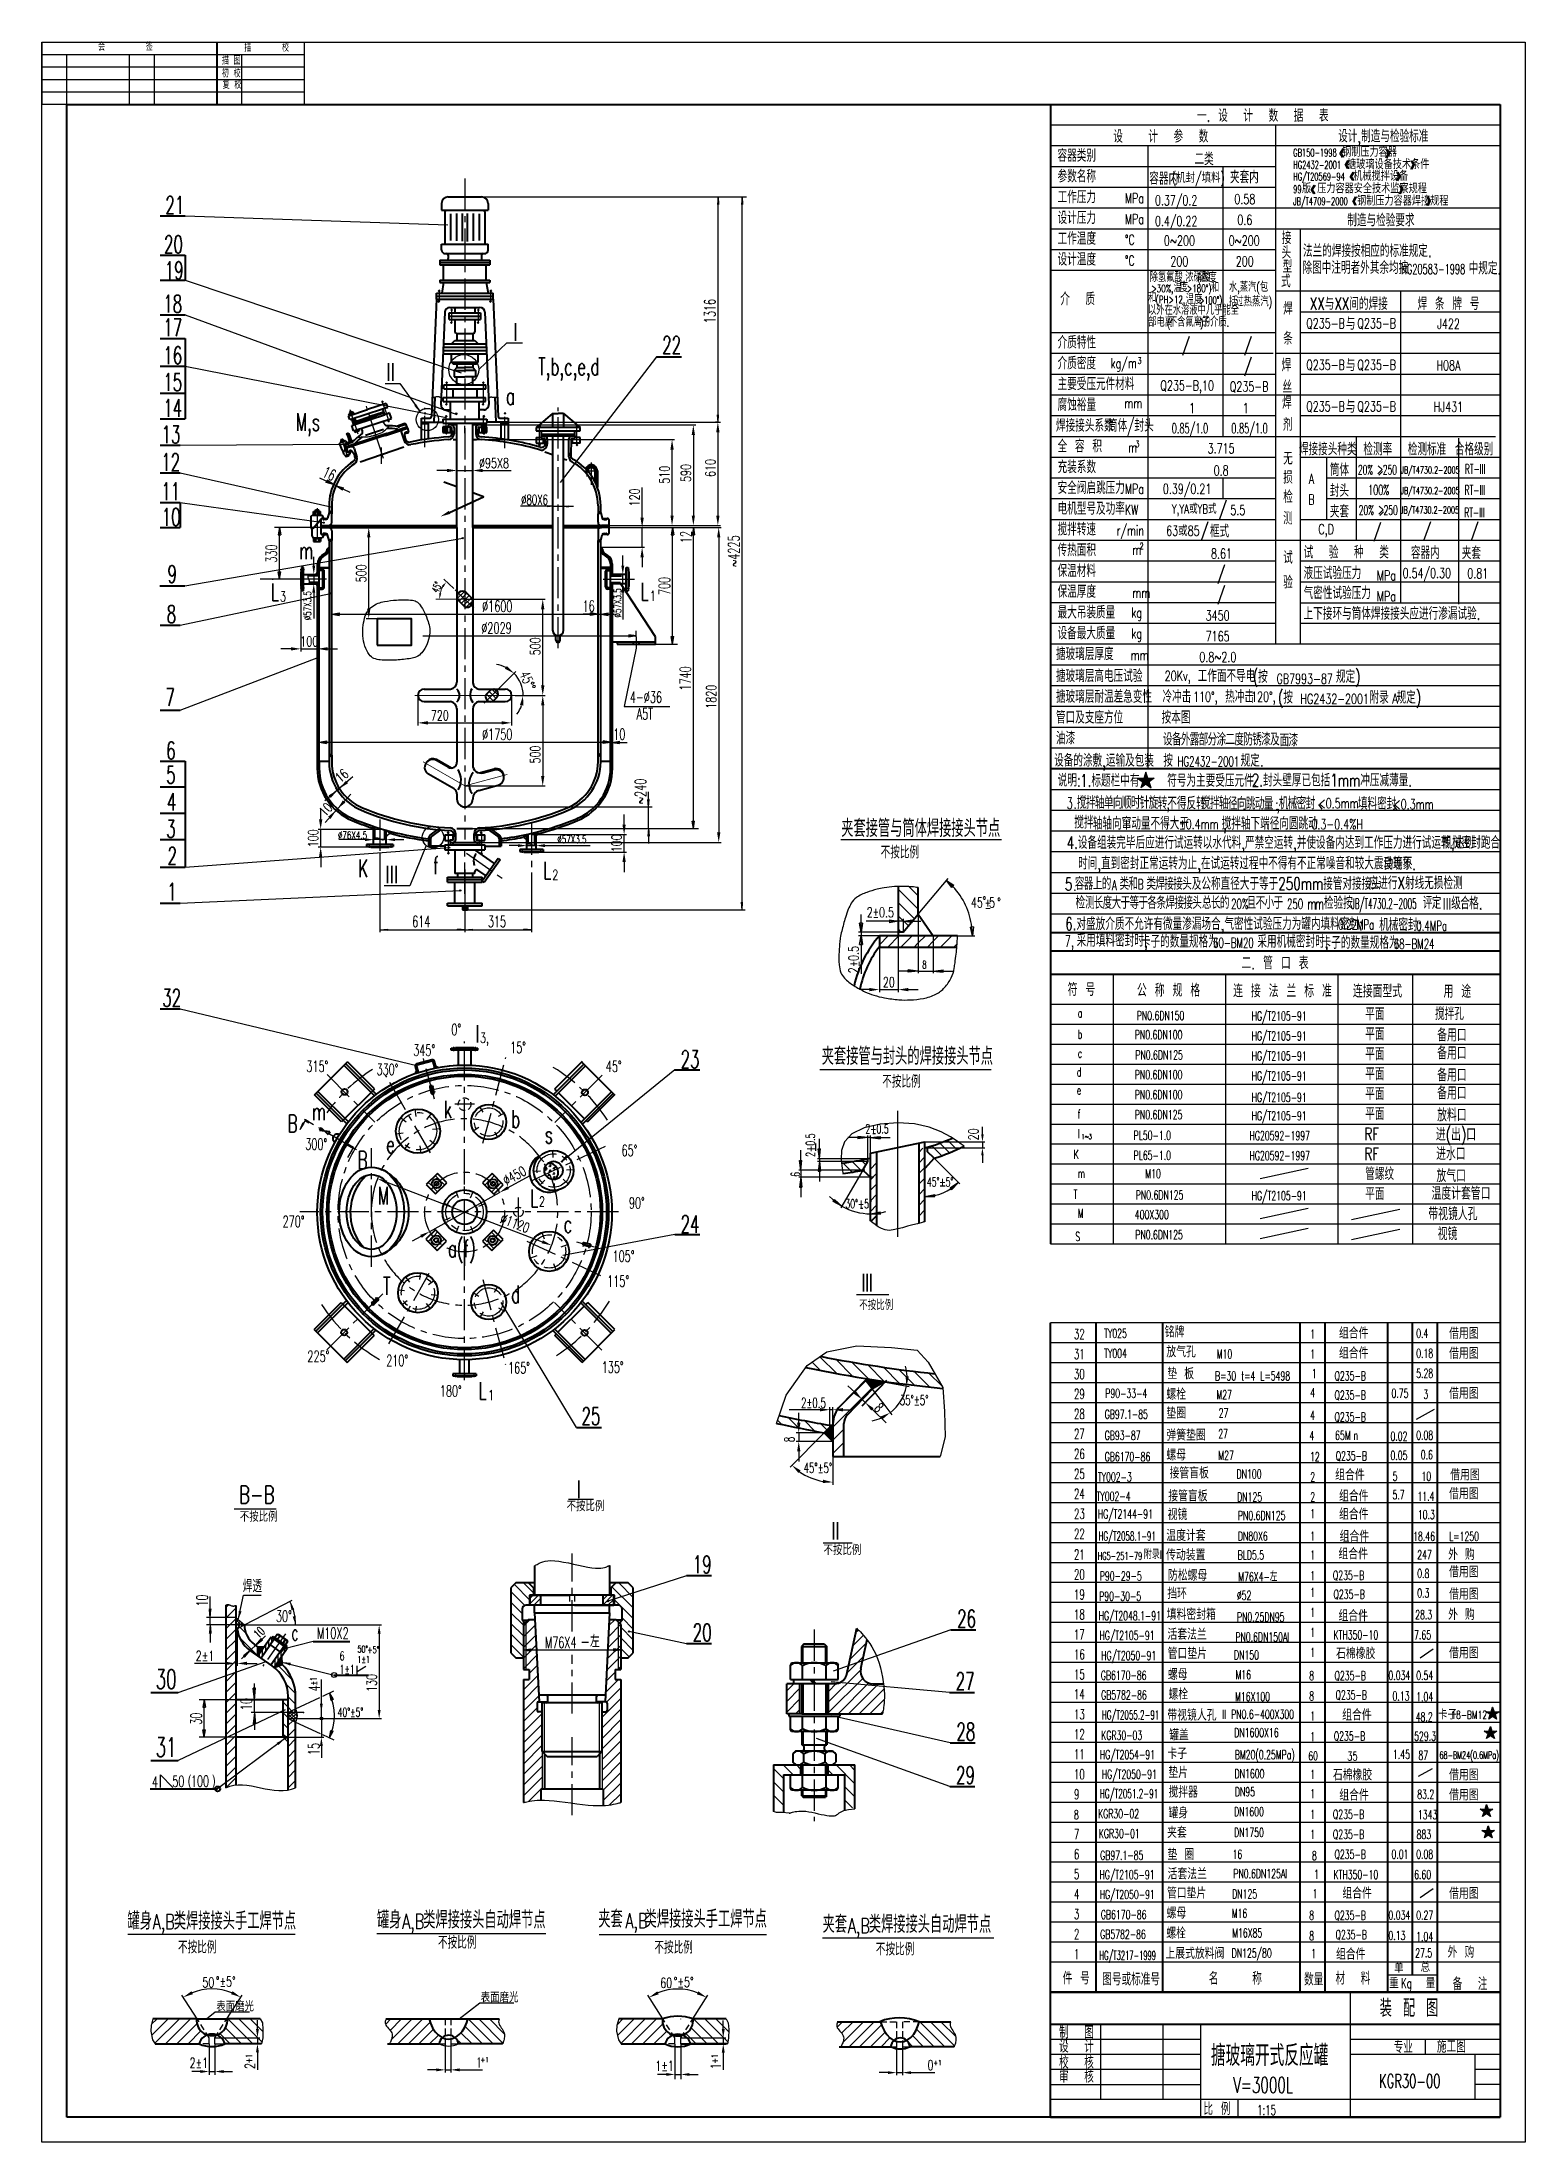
# Model space of a CAD drawing. Extents: x 1471 to 2065, y -218 to 623.
import ezdxf
from ezdxf.enums import TextEntityAlignment as Align

# ---------------------------------------------------------------- set-up
doc = ezdxf.new("R2010")
doc.units = 0
doc.header["$LTSCALE"] = 10
doc.header["$MEASUREMENT"] = 0
doc.linetypes.add('CENTER', pattern=[2, 1.25, -0.25, 0.25, -0.25])
doc.linetypes.add('HIDDEN', pattern=[0.375, 0.25, -0.125])
doc.layers.get('0').update_dxf_attribs({"linetype": 'CONTINUOUS', "lineweight": 25})
doc.layers.get('DEFPOINTS').update_dxf_attribs({"linetype": 'CONTINUOUS', "lineweight": 25})
for name, color, linetype, lineweight in [('1', 1, 'CONTINUOUS', 40), ('2', 3, 'CENTER', 25), ('3', 5, 'HIDDEN', 25), ('中心线', 3, 'CENTER', 18), ('细线', 7, 'CONTINUOUS', 18)]:
    doc.layers.add(name, color=color, linetype=linetype, lineweight=lineweight)
doc.styles.add('HZ', font='txt', dxfattribs={"width": 0.5, "bigfont": 'hztxt'})
doc.styles.get("Standard").update_dxf_attribs({"font": 'txt.shx', "width": 0.7, "bigfont": 'hztxt.shx'})
doc.dimstyles.new('1', dxfattribs={"dimtxt": 0.18, "dimasz": 0.18, "dimexe": 0.18, "dimexo": 0.0625, "dimgap": 0.09, "dimtad": 0, "dimtih": 1, "dimtoh": 1, "dimdec": 4, "dimzin": 0, "dimdsep": 46, "dimtxsty": 'Standard', "dimcen": 0.09, "dimadec": 0, "dimazin": 0, "dimtfac": 1, "dimtdec": 4, "dimtofl": 0, "dimtmove": 0, "dimatfit": 3, "dimfxl": 1, "dimtolj": 1, "dimtzin": 0, "dimarcsym": 0})
doc.dimstyles.new('3', dxfattribs={"dimtxt": 4, "dimasz": 3.5, "dimexe": 1, "dimexo": 0, "dimgap": 1, "dimtad": 2, "dimtih": 1, "dimtoh": 1, "dimdec": 4, "dimzin": 0, "dimdsep": 46, "dimtxsty": 'Standard', "dimblk1": 'CLOSED', "dimblk2": 'CLOSED', "dimsah": 1, "dimcen": 0, "dimadec": 0, "dimazin": 0, "dimtfac": 1, "dimtdec": 4, "dimtmove": 0, "dimatfit": 0, "dimldrblk": 'CLOSED', "dimfxl": 1, "dimtolj": 1, "dimtzin": 0, "dimarcsym": 0})
doc.dimstyles.get("Standard").update_dxf_attribs({"dimtxt": 0.18, "dimasz": 0.18, "dimexe": 0.18, "dimexo": 0.0625, "dimgap": 0.09, "dimtad": 0, "dimtih": 1, "dimtoh": 1, "dimdec": 4, "dimzin": 0, "dimdsep": 46, "dimtxsty": 'Standard', "dimcen": 0.09, "dimadec": 0, "dimazin": 0, "dimtfac": 1, "dimtdec": 4, "dimtofl": 0, "dimtmove": 0, "dimatfit": 3, "dimfxl": 1, "dimtolj": 1, "dimtzin": 0, "dimarcsym": 0})
pattern_1 = [(90, (696.412, -227.6476), (-1.25, 2e-16), [])]
pattern_2 = [(135, (2215.9657, -54.4487), (-2.65165, -2.65165), [])]
pattern_3 = [(45, (1561.761, -438.6425), (-0.26516504, 0.26516504), []), (135, (1561.761, -438.6425), (-0.26516504, -0.26516504), [])]

msp = doc.modelspace()

# ---------------------------------------------------------------- texts
at = {"style": 'HZ'}
for s, height, width, p in [('会        签', 3, 0.7, (1492.99558, 619.23145)), ('描 图', 3, 0.7, (1542.5801, 613.67976)), ('描      校', 3, 0.7, (1551.60225, 618.83527)), ('初 校', 3, 0.7, (1542.5801, 608.52424)), ('复 校', 3, 0.7, (1542.90232, 604.01317)), ('容器类别', 5, 0.7, (1877.33436, 574.73895)), ('         钢制压力容器         ', 3.876, 0.7, (1967.62515, 576.72124)), ('参数名称', 5, 0.7, (1877.33436, 566.42295)), ('         搪玻璃设备技术条件', 3.876, 0.7, (1969.6431, 571.80586)), ('工作压力', 5, 0.7, (1877.33436, 558.10695)), (' 版 压力容器安全技术监察规程 ', 3.876, 0.7, (1972.81113, 562.13522)), ('         机械搅拌设备', 3.876, 0.7, (1972.13685, 567.11672)), ('设计压力', 5, 0.7, (1877.33436, 549.79095)), ('MPa', 4, 0.7, (1904.30045, 558.10695)), ('钢制压力容器焊接规程', 3.876, 0.7, (1997.28022, 557.20112)), ('工作温度', 5, 0.7, (1877.33436, 541.47495)), ('MPa', 4, 0.7, (1904.30045, 549.79095)), ('接', 5, 0.7, (1967.16109, 541.72105)), ('设计温度', 5, 0.7, (1877.33436, 533.15895)), ('%%DC', 4, 0.7, (1904.30045, 541.47495)), ('头', 5, 0.7, (1967.05178, 535.93014)), ('法兰的焊接按相应的标准规定.', 5, 0.7, (1975.63697, 536.58135)), ('%%DC', 4, 0.7, (1904.30045, 533.15895)), ('除氢氟酸,浓磷酸 ', 3.5, 0.7, (1914.23135, 526.67614)), ('浓度', 3.5, 0.7, (1934.43901, 526.5688)), ('式', 5, 0.7, (1966.83313, 524.45759)), ('型', 5, 0.7, (1967.48765, 530.24851)), ('除图中注明者外其余均按', 5, 0.7, (1975.44971, 529.82198)), ('中规定.', 5, 0.7, (2041.98294, 529.58103)), ('介  质', 5, 0.7, (1878.40335, 517.29033)), ('和', 3.5, 0.7, (1913.6165, 518.41715)), ('温', 3.5, 0.7, (1923.79744, 522.60856)), ('度', 3.5, 0.7, (1926.27725, 522.59721)), ('温度', 3.5, 0.7, (1928.67608, 517.80877)), ('和 ', 3.5, 0.7, (1938.80007, 522.5601)), ('水,蒸汽(包', 3.5, 0.7, (1945.96897, 522.71042)), ('以外在水溶液中几乎能全', 3.5, 0.7, (1913.5751, 513.49514)), ('括', 3.5, 0.7, (1945.96897, 516.86004)), ('过热蒸汽)', 3.5, 0.7, (1948.63784, 516.88362)), ('焊', 5, 0.7, (1967.71178, 513.46858)), ('介质特性', 5, 0.7, (1877.33436, 499.89495)), ('部电离     ', 3.5, 0.7, (1913.64399, 508.68855)), ('不含氟离子', 3.5, 0.7, (1921.92265, 508.73275)), ('的介质.', 3.5, 0.7, (1935.1154, 508.76114)), ('条', 5, 0.7, (1967.71651, 501.51675)), ('介质密度', 5, 0.7, (1877.33436, 491.57895)), ('kg/m', 4, 0.7, (1898.52676, 492.03837)), ('3', 2.5, 0.6, (1909.40471, 493.7897)), ('焊', 5, 0.7, (1967.06754, 490.82239)), ('主要受压元件材料', 5, 0.7, (1877.33436, 483.26295)), ('腐蚀裕量', 5, 0.7, (1877.33436, 474.94695)), ('焊', 5, 0.7, (1967.27973, 475.76203)), ('丝', 5, 0.7, (1967.40392, 482.07969)), ('焊接接头系数', 5, 0.7, (1876.69685, 466.63095)), ('筒体/封头', 5, 0.6, (1897.45574, 466.63095)), ('mm', 4, 0.7, (1904.10368, 476.04346)), ('剂', 5, 0.7, (1967.61611, 467.01933)), ('全 容 积', 5, 0.7, (1877.33436, 458.31495)), ('3', 2.5, 0.6, (1908.5209, 460.47998)), ('充装系数', 5, 0.7, (1877.33436, 449.99895)), ('m', 4, 0.7, (1905.60722, 458.31495)), ('无', 5, 0.7, (1967.71178, 453.44398)), ('安全阀启跳压力', 5, 0.7, (1877.33436, 441.68295)), ('损', 5, 0.7, (1967.71178, 445.81431)), ('电机型号及功率', 5, 0.7, (1877.33436, 433.36695)), ('MPa', 4, 0.7, (1904.30146, 441.68295)), ('KW', 4, 0.7, (1904.30146, 433.36695)), ('Y,YA或YB式', 3.6, 0.7, (1923.08877, 433.8376)), ('检', 5, 0.7, (1967.71178, 438.01569)), ('搅拌转速', 5, 0.7, (1877.33436, 425.05095)), ('r/min', 4, 0.7, (1900.9742, 425.05095)), ('63或85', 4, 0.7, (1920.84718, 424.93804)), ('框式', 5, 0.7, (1938.37527, 424.32433)), ('5.5', 4, 0.7, (1946.57007, 433.24086)), ('测', 5, 0.7, (1967.71178, 429.4887)), ('传热面积', 5, 0.7, (1877.33436, 416.73495)), ('2', 2.5, 0.6, (1910.23729, 419.58631)), ('试  验  种  类', 5, 0.7, (1975.89247, 415.85004)), ('保温材料', 5, 0.7, (1877.33436, 408.41895)), ('m', 4, 0.7, (1907.27022, 417.35827)), ('试', 5, 0.7, (1967.71178, 413.73272)), ('液压试验压力', 5, 0.7, (1975.89247, 407.53404)), ('保温厚度', 5, 0.7, (1877.33436, 400.10295)), ('验', 5, 0.7, (1967.71178, 403.86542)), ('气密性试验压力', 5, 0.7, (1975.89247, 399.53703)), ('MPa', 4, 0.7, (2005.18606, 407.06527)), ('0.81', 4, 0.7, (2041.41702, 407.86277)), ('最大吊装质量', 5, 0.7, (1877.33436, 391.78695)), ('kg', 4, 0.7, (1906.88117, 392.17105)), ('mm', 4, 0.7, (1907.26573, 400.10295)), ('上下接环与筒体焊接接头应进行渗漏试验.', 5, 0.7, (1975.89247, 391.31927)), ('MPa', 4, 0.7, (2005.18606, 398.74927)), ('设备最大质量', 5, 0.7, (1877.33436, 383.47095)), ('kg', 4, 0.7, (1906.88117, 383.85505)), ('搪玻璃层厚度', 5, 0.7, (1876.68973, 375.15495)), ('搪玻璃层高电压试验', 5, 0.7, (1876.68973, 366.34861)), ('mm', 4, 0.7, (1906.65884, 375.15495)), ('工作面不导电', 5, 0.7, (1933.45228, 366.34861)), ('搪玻璃层耐温差急变性', 5, 0.7, (1876.68973, 358.03261)), ('冷冲击    热冲击      ', 5, 0.7, (1919.35414, 358.03261)), ('管口及支座方位', 5, 0.7, (1876.68973, 349.71661)), ('按本图', 5, 0.7, (1918.99148, 349.71661)), ('油漆', 5, 0.7, (1876.68973, 341.40061)), ('设', 5, 0.7, (1919.55731, 340.94173)), ('备', 5, 0.7, (1923.13153, 340.94173)), ('外', 5, 0.7, (1926.70575, 340.94173)), ('露', 5, 0.7, (1930.27997, 340.94173)), ('部', 5, 0.7, (1933.85419, 340.94173)), ('分', 5, 0.7, (1937.42841, 340.94173)), ('涂', 5, 0.7, (1941.00262, 340.94173)), ('二', 5, 0.7, (1944.57684, 340.94173)), ('度', 5, 0.7, (1948.15106, 340.94173)), ('防', 5, 0.7, (1951.72528, 340.94173)), ('锈', 5, 0.7, (1955.2995, 340.94173)), ('漆', 5, 0.7, (1958.87372, 340.94173)), ('及', 5, 0.7, (1962.44794, 340.94173)), ('面', 5, 0.7, (1966.26392, 340.60762)), ('漆', 5, 0.7, (1969.83814, 340.60762)), ('设备的涂敷,运输及包装', 5, 0.7, (1875.94694, 332.49108)), ('按        规定.', 5, 0.7, (1919.68735, 332.48485)), ('说明:', 5, 0.7, (1877.39736, 324.52446)), ('  1.标题栏中有   符号为主要受压元件.', 5, 0.7, (1880.14869, 324.41814)), ('2.封头壁厚已包括1mm冲压减薄量.', 5, 0.7, (1955.11756, 324.55491)), ('搅', 5, 0.7, (1885.11978, 315.59383)), ('拌', 5, 0.7, (1888.70978, 315.59383)), ('轴', 5, 0.7, (1892.29978, 315.59383)), ('单', 5, 0.7, (1895.88978, 315.59383)), ('向', 5, 0.7, (1899.47978, 315.59383)), ('顺', 5, 0.7, (1903.06978, 315.59383)), ('时', 5, 0.7, (1906.65978, 315.59383)), ('针', 5, 0.7, (1910.24978, 315.59383)), ('旋', 5, 0.7, (1913.83978, 315.59383)), ('转不得反转', 5, 0.7, (1917.42978, 315.35387)), ('搅', 5, 0.7, (1934.79313, 315.50418)), ('拌', 5, 0.7, (1938.38313, 315.50418)), ('轴', 5, 0.7, (1941.97313, 315.50418)), ('径', 5, 0.7, (1945.56313, 315.25895)), ('向', 5, 0.7, (1949.15313, 315.25895)), ('跳', 5, 0.7, (1952.74313, 315.25895)), ('动', 5, 0.7, (1956.33313, 315.25895)), ('量', 5, 0.7, (1959.92313, 315.25895)), ('机', 5, 0.7, (1965.92241, 315.37679)), ('械', 5, 0.7, (1969.51241, 315.37679)), ('密', 5, 0.7, (1973.10241, 315.37679)), ('封', 5, 0.7, (1976.69241, 315.37679)), ('填料密封', 5, 0.7, (1997.62013, 315.19673)), (' 搅拌', 5, 0.7, (1880.91104, 307.69162)), ('轴轴向窜动量不得大于    ,', 5, 0.7, (1891.47715, 307.28357)), ('搅拌轴下端径向圆跳动', 5, 0.7, (1943.07677, 307.27661)), ('4.设备组装完毕后应进行试运转以水代料,严禁空运转,并使设备内达到工作压力进行试运转,达到', 5, 0.7, (1880.95688, 299.5689)), ('机械密封跑合', 5, 0.7, (2031.48971, 299.60912)), ('不按比例', 5, 0.7, (1806.45274, 295.69279)), ('时间,直到密封正常运转为止,在试运转过程中不得有不正常噪音和较大震动等不', 5, 0.7, (1885.54741, 291.31238)), ('5', 5, 0.7, (1880.24246, 282.92475)), ('容', 5, 0.7, (1884.23347, 283.14019)), ('器', 5, 0.7, (1887.82347, 283.14019)), ('上', 5, 0.7, (1891.41347, 283.14019)), ('的', 5, 0.7, (1895.00347, 283.14019)), ('类', 5, 0.7, (1902.14816, 283.14019)), ('和', 5, 0.7, (1905.73816, 283.14019)), ('类', 5, 0.7, (1912.88284, 283.14019)), ('焊', 5, 0.7, (1916.47284, 283.14019)), ('接', 5, 0.7, (1920.06284, 283.14019)), ('接', 5, 0.7, (1923.65284, 283.14019)), ('头及公称直径大于等于250mm接管对接接头', 5, 0.7, (1927.24284, 283.14019)), ('应进行X射线无损检测', 5, 0.7, (2001.94838, 283.39566)), ('检测', 5, 0.7, (1884.54103, 275.56146)), ('长', 5, 0.7, (1891.80407, 275.49162)), ('度', 5, 0.7, (1895.39407, 275.49162)), ('大', 5, 0.7, (1898.98407, 275.49162)), ('于', 5, 0.7, (1902.57407, 275.49162)), ('等', 5, 0.7, (1906.16407, 275.49162)), ('于', 5, 0.7, (1909.75407, 275.49162)), ('各', 5, 0.7, (1913.34407, 275.49162)), ('条', 5, 0.7, (1916.93407, 275.49162)), ('焊', 5, 0.7, (1920.52407, 275.49162)), ('接', 5, 0.7, (1924.11407, 275.49162)), ('接', 5, 0.7, (1927.70407, 275.49162)), ('头', 5, 0.7, (1931.29407, 275.49162)), ('总', 5, 0.7, (1935.16907, 275.50062)), ('长', 5, 0.7, (1938.75907, 275.50062)), ('的', 5, 0.7, (1942.34907, 275.50062)), ('且', 5, 0.7, (1953.04845, 275.50062)), ('不', 5, 0.7, (1956.63845, 275.50062)), ('小', 5, 0.7, (1960.22845, 275.50062)), ('于', 5, 0.7, (1963.81845, 275.50062)), ('检验按', 5, 0.7, (1984.00311, 275.49018)), ('JB/T4730.2-2005', 4.2, 0.5, (1994.95141, 275.49018)), ('评', 5, 0.7, (2023.61229, 275.49018)), ('定', 5, 0.7, (2027.20229, 275.49018)), ('级', 5, 0.7, (2035.02746, 275.32119)), ('合', 5, 0.7, (2038.61746, 275.32119)), ('格.', 5, 0.7, (2042.20746, 275.32119)), ('6.对盛放介质不允许有微量渗漏场合,气密性试验压力为罐内填料密封:    ', 5, 0.7, (1880.40123, 267.04092)), ('二. 管 口 表', 5.111111, 0.7, (1951.0123, 251.31677)), ('符 号', 5.111111, 0.7, (1881.37981, 240.67061)), ('公 称 规 格', 5.111111, 0.7, (1909.13405, 240.37762)), ('连 接 法 兰 标 准', 5.1111106, 0.7, (1947.64784, 240.1176)), ('连接面型式', 5.111111, 0.7, (1995.64404, 240.03097)), ('用 途', 5.111111, 0.7, (2031.9194, 239.93075)), ('平面', 5, 0.7, (2000.57398, 230.92616)), ('平面', 5, 0.7, (2000.57398, 222.92616)), ('备用口', 5.111111, 0.7, (2029.38758, 222.41912)), ('平面', 5, 0.7, (2000.57398, 214.92616)), ('备用口', 5.111111, 0.7, (2029.38758, 215.21912)), ('平面', 5, 0.7, (2000.57398, 206.92616)), ('备用口', 5.111111, 0.7, (2029.38758, 206.41912)), ('不按比例', 5, 0.7, (1807.0978, 203.89758)), ('平面', 5, 0.7, (2000.57398, 198.92616)), ('备用口', 5.111111, 0.7, (2029.38758, 199.21912)), ('平面', 5, 0.7, (2000.57398, 190.92616)), ('放料口', 5.111111, 0.7, (2029.38758, 190.41912)), ('RF', 5, 0.7, (2000.23952, 182.88356)), (' 进(出)口', 5.111111, 0.7, (2025.6635, 182.63173)), ('RF', 5, 0.7, (2000.23952, 174.88356)), (' 进水口', 5.111111, 0.7, (2025.78219, 174.87073)), ('管螺纹', 5, 0.7, (2000.57398, 166.92616)), ('放气口', 5.111111, 0.7, (2029.08361, 166.10545)), ('平面', 5, 0.7, (2000.57398, 158.92616)), ('温度计套管口', 5.111111, 0.7, (2027.10507, 159.03756)), ('带视镜人孔', 5.111111, 0.7, (2025.85167, 150.84974)), ('视镜', 5.111111, 0.7, (2029.58742, 142.84974)), ('铭牌', 4.5, 0.7, (1920.24812, 103.93428)), ('组合件', 4.5, 0.7, (1990.04255, 103.42065)), ('借用图', 4.5, 0.7, (2034.17129, 103.29921)), ('放气孔 ', 4.5, 0.7, (1920.90933, 95.93428)), ('组合件', 4.5, 0.7, (1990.04255, 95.42065)), ('借用图', 4.5, 0.7, (2034.17129, 95.29921)), ('垫 板 ', 4.5, 0.7, (1921.3176, 87.17012)), ('借用图', 4.5, 0.7, (2034.17129, 79.29921)), ('螺栓 ', 4.5, 0.7, (1920.91976, 78.95082)), ('垫圈', 4.5, 0.7, (1920.91976, 71.37352)), ('弹簧垫圈', 4.5, 0.7, (1920.91976, 62.565)), ('螺母', 4.5, 0.7, (1920.91976, 54.61675)), ('接管盲板', 4.5, 0.7, (1922.1887, 47.39079)), ('组合件', 4.5, 0.7, (1988.5327, 46.641)), ('借用图', 4.5, 0.7, (2034.62315, 46.65615)), ('接管盲板', 4.5, 0.7, (1921.67878, 38.2034)), ('组合件', 4.5, 0.7, (1990.08607, 38.2034)), ('借用图', 4.5, 0.7, (2034.17129, 39.11416)), ('视镜 ', 4.5, 0.7, (1921.41702, 30.7799)), ('组合件', 4.5, 0.7, (1990.08607, 30.88923)), ('温度计套', 4.5, 0.7, (1920.89061, 22.36726)), ('组合件', 4.5, 0.7, (1990.31722, 22.01762)), ('附录II', 3.4, 0.7, (1911.87172, 15.23491)), ('传动装置', 4.5, 0.7, (1920.81613, 14.59332)), ('组合件', 4.5, 0.7, (1989.85493, 15.00535)), ('外 购', 4.5, 0.7, (2033.77514, 14.80807)), ('防松螺母', 4.5, 0.7, (1921.54042, 6.45468)), ('借用图', 4.5, 0.7, (2034.17129, 7.78399)), ('焊透', 5, 0.7, (1550.99348, 1.82696)), ('挡环', 4.5, 0.7, (1921.2693, -0.87215)), ('借用图', 4.5, 0.7, (2034.17129, -1.10912)), ('填料密封箱', 4.5, 0.7, (1921.05766, -9.20906)), ('组合件', 4.5, 0.7, (1989.8627, -9.75316)), ('外 购', 4.5, 0.7, (2033.77514, -9.23173)), ('-左', 5, 0.7, (1686.1936, -20.28935)), ('活套法兰  ', 4.5, 0.7, (1921.34056, -17.2219)), ('管口垫片  ', 4.5, 0.7, (1921.45197, -24.88713)), ('石棉橡胶', 4.5, 0.7, (1988.86628, -24.88149)), ('借用图', 4.5, 0.7, (2034.17129, -24.66256)), ('螺母  ', 4.5, 0.7, (1921.54335, -33.27418)), ('螺栓 ', 4.5, 0.7, (1921.74881, -41.18001)), ('带视镜人孔', 4.5, 0.7, (1921.31489, -49.55828)), ('组合件', 4.5, 0.7, (1991.33522, -49.50205)), ('卡子', 4.05, 0.7, (2029.72206, -49.07683)), ('罐盖', 4.5, 0.7, (1922.02705, -57.52192)), ('卡子', 4.5, 0.7, (1921.32997, -64.96869)), (' 35', 3.5, 0.7, (1991.14148, -65.49581)), ('68-BM24(0.6MPa)', 3, 0.6, (2030.28821, -64.88396)), ('垫片', 4.5, 0.7, (1921.72108, -72.57345)), ('搅拌器', 4.5, 0.7, (1921.74739, -80.37281)), ('石棉橡胶', 4.5, 0.7, (1987.62899, -73.5386)), ('借用图', 4.5, 0.7, (2034.17129, -73.49112)), ('罐身', 4.5, 0.7, (1921.74739, -88.67824)), ('组合件', 4.5, 0.7, (1990.18028, -81.58138)), ('借用图', 4.5, 0.7, (2034.17129, -81.49112)), ('夹套', 4.5, 0.7, (1921.21334, -96.54907)), ('垫 圈   ', 4.5, 0.7, (1921.37988, -105.37184)), ('活套法兰  ', 4.5, 0.7, (1921.41767, -113.17265)), ('管口垫片  ', 4.5, 0.7, (1921.14649, -120.83788)), ('组合件', 4.5, 0.7, (1991.41758, -120.88149)), ('借用图', 4.5, 0.7, (2034.17129, -120.98107)), ('螺母  ', 4.5, 0.7, (1921.01091, -128.82322)), ('螺栓 ', 4.5, 0.7, (1920.87532, -136.87415)), ('不按比例', 5, 0.7, (1525.04042, -142.81046)), ('不按比例', 5, 0.7, (1629.17658, -140.90753)), ('不按比例', 5, 0.7, (1715.85689, -142.87738)), ('不按比例', 5, 0.7, (1804.53969, -143.6028)), ('上展式放料阀  ', 4.5, 0.7, (1920.52667, -144.9811)), ('组合件', 4.5, 0.7, (1988.86628, -145.30659)), ('外 购', 4.5, 0.7, (2033.55146, -144.51972)), ('件 号', 5, 0.7, (1879.41509, -155.21622)), ('图号或标准号', 5, 0.7, (1895.25189, -155.60555)), ('名    称', 5, 0.7, (1937.91842, -155.29166)), ('数量', 5, 0.7, (1976.07899, -155.64813)), ('材  料', 5, 0.7, (1988.67568, -155.27449)), ('单', 4, 0.7, (2012.15329, -150.53172)), ('总', 4, 0.7, (2022.74221, -150.30772)), ('重    量', 4, 0.7, (2010.17219, -156.71755)), ('备  注', 5, 0.7, (2035.56829, -157.50516)), ('装 配 图', 7, 0.7, (2006.35763, -168.17795)), ('制  图', 5, 0.7, (1877.92991, -176.90625)), ('校  核', 5, 0.7, (1877.92991, -188.97804)), ('设  计', 5, 0.7, (1877.92991, -182.51101)), ('专业', 5, 0.7, (2011.9824, -182.71304)), ('施工图', 5, 0.7, (2029.2682, -182.50218)), ('审  核', 5, 0.7, (1877.92991, -194.5828)), ('比 例', 5, 0.7, (1935.75911, -207.51686))]:
    msp.add_text(s, height=height, dxfattribs=dict(at, width=width)).set_placement(p)
for s, height, width, p in [('一. 设  计  数  据  表', 5, 0.7, (1959.53834, 593.47473)), ('设   计  参  数', 5, 0.7, (1918.68853, 585.16122)), ('设计,制造与检验标准', 5, 0.7, (2007.78853, 584.52696)), ('二类', 5, 0.7, (1936.03839, 576.10121)), ('容器内', 5, 0.7, (1919.86121, 568.33655)), ('(机封/填料)', 4, 0.7, (1933.7323, 568.04283)), ('夹套内', 5, 0.7, (1952.16142, 568.85806)), ('0.37/0.2', 4, 0.7, (1924.83476, 558.97867)), ('0.58', 4, 0.7, (1952.32516, 559.79082)), ('0.4/0.22', 4, 0.7, (1924.83476, 550.66267)), ('0.6', 4, 0.7, (1952.32516, 551.47482)), ('制造与检验要求', 5, 0.7, (2006.84891, 551.62265)), ('0~200', 4, 0.7, (1926.14281, 543.15882)), ('0~200', 4, 0.7, (1952.07615, 543.15882)), ('200', 4, 0.7, (1926.14281, 534.84282)), ('200', 4, 0.7, (1952.32516, 534.84282)), ('XX与XX间的焊接', 5, 0.7, (1993.97385, 518.14129)), ('焊 条 牌 号', 5, 0.7, (2033.90812, 518.14129)), ('/', 5, 0.7, (1928.70978, 500.97638)), ('/', 5, 0.7, (1953.49463, 500.97638)), ('Q235-B  Q235-B', 4, 0.7, (1994.89282, 509.82529)), ('与 ', 5, 0.7, (1996.29956, 510.12816)), ('J422', 4, 0.7, (2033.90812, 509.82529)), ('/', 5, 0.7, (1953.49463, 492.66038)), ('与 ', 5, 0.7, (1996.29956, 493.49616)), ('Q235-B  Q235-B', 4, 0.7, (1994.89282, 493.19329)), ('H08A', 4, 0.7, (2033.90812, 493.19329)), ('Q235-B,10', 4, 0.7, (1929.22205, 484.50227)), ('Q235-B', 4, 0.7, (1954.05452, 484.50227)), ('与 ', 5, 0.7, (1996.29956, 476.86416)), ('1', 4, 0.7, (1931.24015, 476.02838)), ('1', 4, 0.7, (1952.72423, 476.02838)), ('Q235-B  Q235-B', 4, 0.7, (1994.89282, 476.56129)), ('HJ431', 4, 0.7, (2033.90812, 476.56129)), ('焊接接头种类', 5, 0.7, (1985.55657, 459.92929)), ('检测率', 5, 0.7, (2005.58626, 459.92929)), ('检测标准', 5, 0.7, (2025.31203, 459.92929)), ('合格级别', 5, 0.7, (2044.1616, 459.92929)), ('3.715', 4, 0.7, (1942.82365, 459.93314)), ('筒体', 5, 0.7, (1990.22446, 451.61329)), ('0.39/0.21', 4, 0.7, (1929.22205, 443.46101)), ('0.8', 4, 0.7, (1942.82365, 451.08038)), ('A', 4, 0.7, (1979.00879, 447.79051)), ('封头', 5, 0.7, (1990.22446, 443.29729)), ('20%  250', 3.8, 0.58, (2005.45366, 451.36636)), ('JB/T4730.2-2005', 2.8, 0.58, (2026.5645, 451.09893)), ('RT-III', 3.8, 0.58, (2044.57147, 451.70445)), ('/', 5, 0.7, (1943.55539, 435.38309)), ('B', 4, 0.7, (1979.00879, 439.47451)), ('夹套', 5, 0.7, (1990.22446, 434.98129)), ('100%', 4, 0.58, (2005.95692, 443.29729)), ('JB/T4730.2-2005', 2.8, 0.58, (2026.5645, 442.78293)), ('RT-III', 3.8, 0.58, (2044.45873, 443.25201)), ('/', 5, 0.7, (1936.23438, 426.7445)), ('C,D', 4, 0.7, (1984.90157, 426.9815)), ('20%  250', 3.8, 0.58, (2005.77032, 435.22197)), ('/', 5, 0.7, (2005.36253, 426.49862)), ('JB/T4730.2-2005', 2.8, 0.58, (2026.36493, 435.03053)), ('/', 5, 0.7, (2025.31203, 426.66529)), ('RT-III', 3.8, 0.58, (2044.346, 434.23607)), ('/', 5, 0.7, (2044.3816, 426.66529)), ('容器内', 5, 0.7, (2024.63531, 418.44983)), ('夹套', 5, 0.7, (2043.07084, 418.34929)), ('8.61', 4, 0.7, (1942.963, 417.81638)), ('/', 5, 0.7, (1942.82365, 409.50038)), ('0.54/0.30', 4, 0.7, (2025.23724, 409.70656)), ('/', 5, 0.7, (1942.82365, 401.18438)), ('3450', 4, 0.7, (1941.42384, 393.01592)), ('7165', 4, 0.7, (1941.42384, 384.69992)), ('20Kv,', 4, 0.7, (1925.49055, 368.19719)), ('0.8~2.0', 4, 0.7, (1941.53528, 376.38392)), ('(按        规定)', 5, 0.7, (1977.08134, 368.19719)), ('110%%d,', 4, 0.7, (1936.5422, 359.88119)), ('120%%d,', 4, 0.7, (1959.78145, 359.88119)), (' GB7993-87 ', 4, 0.7, (1976.32773, 367.69492)), ('(按         附录 规定)', 5, 0.7, (1994.28852, 359.88119)), ('A', 4, 0.7, (2012.5058, 359.72425)), (' HG2432-2001 ', 4, 0.7, (1988.3382, 359.61875))]:
    msp.add_text(s, height=height, dxfattribs=dict(at, width=width)).set_placement(p, align=Align.MIDDLE)
for s, height, width, p in [('GB150-1998', 3.1008, 0.63, (1971.71637, 576.80519)), ('HG2432-2001', 3.1008, 0.63, (1971.71114, 571.94709)), ('99', 3.1008, 0.63, (1971.71114, 562.19192)), ('HG/T20569-94', 3.1008, 0.63, (1971.71114, 567.25795)), ('JB/T4709-2000', 3.1008, 0.63, (1971.71114, 557.37269)), ('(', 3, 0.7, (1933.37988, 526.65014)), ('HG20583-1998', 4, 0.6, (2015.0036, 529.75749)), ('>30%,', 3, 0.7, (1914.8812, 522.49999)), ('(PH>12,', 3, 0.7, (1916.6357, 518.04218)), ('>180%%D)', 3, 0.7, (1929.1073, 522.52506)), ('>100%%D)', 3, 0.65, (1934.07706, 517.80814)), ('(', 3, 0.7, (1921.2063, 508.46637)), (')', 3, 0.7, (1934.44115, 508.5286)), ('%%C80X6', 4, 0.63, (1662.44141, 437.37138)), ('%%C1600', 4.5, 0.63, (1646.84052, 394.46714)), ('16', 4.5, 0.63, (1687.09916, 394.5445)), ('%%C2029', 4.5, 0.63, (1646.53202, 385.7654)), ('4-%%C36', 4.5, 0.63, (1705.99765, 358.06497)), ('A5T', 4.5, 0.63, (1708.75785, 351.36832)), ('%%C1750', 4.5, 0.63, (1646.84052, 343.19228)), ('10', 4.5, 0.63, (1699.36621, 343.24806)), ('HG2432-2001', 4, 0.63, (1925.38779, 332.56723)), ('3', 4.5, 0.63, (1881.01821, 315.59383)), ('.', 4.5, 0.63, (1883.75259, 315.59383)), (',', 4.5, 0.63, (1921.01978, 315.59383)), ('.', 4.5, 0.63, (1951.72576, 315.25895)), (':', 4.5, 0.63, (1964.55522, 315.0508)), (',', 4.5, 0.63, (1965.07253, 315.0508)), ('.', 4.5, 0.63, (1995.71712, 315.86556)), ('.', 4.5, 0.63, (2025.76248, 315.50109)), ('良现象.', 5, 0.7, (2007.81142, 291.11694)), ('A', 4, 0.63, (1899.13145, 283.01915)), ('B', 4, 0.63, (1909.50704, 283.36448)), ('.', 4.5, 0.63, (1883.59309, 282.86893)), ('20%%%', 4, 0.63, (1946.85175, 275.53412)), ('250', 4, 0.63, (1969.23095, 275.51342)), ('m', 4.5, 0.63, (1977.33902, 275.31762)), ('m', 4.5, 0.63, (1980.41029, 275.31762)), ('I', 4.5, 0.63, (2031.74621, 275.32119)), ('I', 4.5, 0.63, (2032.83996, 275.32119)), ('I', 4.5, 0.63, (2033.93371, 275.32119)), ('614', 4.5, 0.63, (1618.8293, 268.19185)), ('315', 4.5, 0.63, (1649.16263, 268.19185)), ('0.22MPa', 4, 0.63, (1989.71097, 267.21181)), ('机械密封:', 5, 0.7, (2006.14764, 266.7075)), ('0.4MPa', 4, 0.63, (2021.02902, 266.76774)), ('7,', 4.5, 0.63, (1880.22381, 260.32744)), ('8', 3.15, 0.63, (1823.14965, 251.61206)), ('搅拌孔', 5, 0.7, (2028.5264, 231.03992)), ('0%%d', 4.5, 0.63, (1634.51639, 224.92758)), ('a', 3.6, 0.63, (1885.42237, 232.01161)), ('b', 3.6, 0.63, (1885.42237, 223.53079)), ('PN0.6DN150', 3.6, 0.63, (1909.08159, 230.99421)), ('HG/T2105-91', 3.6, 0.63, (1955.0647, 230.8457)), ('HG/T2105-91', 3.6, 0.63, (1955.0647, 222.8457)), ('345%%d', 4.5, 0.63, (1619.26679, 216.65922)), ('15%%d', 4.5, 0.63, (1658.07834, 217.77484)), ('PN0.6DN100', 3.6, 0.63, (1908.28559, 223.30907)), ('PN0.6DN125', 3.6, 0.63, (1908.47392, 215.22344)), ('HG/T2105-91', 3.6, 0.63, (1955.0647, 214.8457)), ('315%%d', 4.5, 0.63, (1576.45299, 210.20135)), ('330%%d', 4.5, 0.63, (1604.54711, 208.97875)), ('45%%d', 4.5, 0.63, (1696.36652, 210.20135)), ('d', 3.6, 0.63, (1885.03512, 208.42412)), ('c', 3.6, 0.63, (1885.42237, 215.91051)), ('PN0.6DN100', 3.6, 0.63, (1908.28559, 207.30907)), ('HG/T2105-91', 3.6, 0.63, (1955.0647, 206.8457)), ('e', 3.6, 0.63, (1885.03512, 201.16294)), ('PN0.6DN100', 3.6, 0.63, (1908.28559, 199.30907)), ('HG/T2105-91', 3.6, 0.63, (1955.0647, 198.23623)), ('f', 3.6, 0.63, (1885.42237, 191.53079)), ('PN0.6DN125', 3.6, 0.63, (1908.28559, 191.30907)), ('HG/T2105-91', 3.6, 0.63, (1955.0647, 190.8457)), ('2+0.5', 3.6, 0.63, (1800.34945, 185.61401)), ('l', 3.6, 0.63, (1885.42237, 183.76367)), ('1~3', 2, 0.63, (1886.88537, 183.33877)), ('PL50-1.0', 3.6, 0.63, (1907.79566, 183.01682)), ('HG20592-1997', 3.6, 0.63, (1954.2321, 182.90868)), ('300%%d', 4.5, 0.63, (1576.03224, 179.06591)), ('65%%d', 4.5, 0.63, (1702.67776, 176.54141)), ('K', 3.6, 0.63, (1883.78468, 175.37454)), ('PL65-1.0', 3.6, 0.63, (1907.79566, 175.01682)), ('HG20592-1997', 3.6, 0.63, (1954.2321, 174.90868)), ('m', 3.6, 0.63, (1885.42237, 167.76367)), ('M10', 3.6, 0.63, (1912.47544, 167.66713)), ('90%%d', 4.5, 0.63, (1705.62301, 155.50395)), ('45%%d', 3.6, 0.63, (1824.97722, 164.37394)), ('+5%%d', 3.6, 0.63, (1829.97722, 164.37394)), ('T', 3.6, 0.63, (1883.78468, 159.37454)), ('PN0.6DN125', 3.6, 0.63, (1908.66229, 159.1389)), ('HG/T2105-91', 3.6, 0.63, (1955.0647, 158.8457)), ('270%%d', 4.5, 0.63, (1566.9505, 148.1005)), ('30%%d', 3.6, 0.63, (1792.34945, 155.61401)), ('+5%%d', 3.6, 0.63, (1797.34945, 155.61401)), ('M', 3.6, 0.63, (1885.42237, 151.76367)), ('400X300', 3.6, 0.63, (1908.28559, 151.30907)), ('S', 3.6, 0.63, (1884.43201, 142.52772)), ('PN0.6DN125', 3.6, 0.63, (1908.47392, 143.22344)), ('105%%d', 4.5, 0.63, (1699.10678, 134.19427)), ('115%%d', 4.5, 0.63, (1696.94913, 124.16518)), ('不按比例', 4, 0.63, (1797.8816, 114.85594)), ('32', 4, 0.63, (1883.902, 103.25095)), ('TY025', 3.6, 0.63, (1895.96187, 103.7)), ('1', 3.6, 0.63, (1978.52676, 103.45481)), ('0.4', 3.6, 0.63, (2020.98974, 103.73457)), ('225%%d', 4.5, 0.63, (1576.87374, 94.07456)), ('210%%d', 4.5, 0.63, (1608.42993, 92.39156)), ('165%%d', 4.5, 0.63, (1657.23684, 89.44632)), ('135%%d', 4.5, 0.63, (1694.75307, 89.7517)), ('31', 4, 0.63, (1883.902, 95.25095)), ('TY004', 3.6, 0.63, (1895.96187, 95.7)), ('M10', 3.6, 0.63, (1941.08967, 95.45481)), ('1', 3.6, 0.63, (1978.52676, 95.45481)), ('0.18', 3.6, 0.63, (2020.98974, 95.73457)), ('180%%d', 4.5, 0.63, (1629.88814, 80.18983)), ('30', 4, 0.63, (1883.902, 87.25095)), (' B=30 t=4 L=5498', 3.6, 0.63, (1938.3797, 86.69066)), ('1', 3.6, 0.63, (1979.20314, 87.6486)), ('Q235-B', 3.6, 0.63, (1988.2902, 86.69066)), ('5.28', 3.6, 0.63, (2020.98974, 87.72635)), ('2%%P0.5', 4, 0.63, (1774.57868, 75.71634)), ('35%%d%%P5%%D', 4, 0.63, (1814.16478, 76.78853)), ('29', 4, 0.63, (1883.902, 79.25095)), ('P90-33-4', 3.6, 0.63, (1896.45224, 79.70398)), ('  M27', 3.6, 0.63, (1936.91242, 79.19055)), ('4', 3.6, 0.63, (1978.51868, 79.93187)), ('Q235-B', 3.6, 0.63, (1988.2902, 78.99079)), ('0.75', 3.6, 0.63, (2011.09136, 79.74648)), ('3', 3.6, 0.63, (2023.87676, 79.33405)), ('28', 4, 0.63, (1883.902, 71.25095)), ('GB97.1-85', 3.6, 0.63, (1896.20705, 71.34061)), ('27', 3.6, 0.63, (1941.87155, 71.85299)), ('4', 3.6, 0.63, (1978.44872, 70.93273)), ('Q235-B', 3.6, 0.63, (1988.2902, 70.26219)), ('27', 4, 0.63, (1883.902, 63.25095)), ('26', 4, 0.63, (1883.902, 55.25095)), ('GB93-87', 3.6, 0.63, (1896.20705, 62.8821)), ('27', 3.6, 0.63, (1941.7292, 63.52393)), ('4', 3.6, 0.63, (1978.16698, 62.71781)), ('65M', 3.6, 0.63, (1988.50145, 62.90981)), ('n', 3.6, 0.63, (1995.89805, 62.90981)), ('0.02', 3.6, 0.63, (2010.67893, 62.53331)), ('0.08', 3.6, 0.63, (2020.98974, 62.94574)), ('45%%D%%P5%%D', 4, 0.63, (1775.59919, 49.63017)), ('25', 4, 0.63, (1883.902, 47.25095)), ('GB6170-86', 3.6, 0.63, (1896.20705, 54.33357)), ('M27', 3.6, 0.63, (1941.72846, 54.85647)), ('DN100', 3.6, 0.63, (1949.03164, 47.39079)), ('12', 3.6, 0.63, (1978.44872, 54.30936)), ('Q235-B', 3.6, 0.63, (1988.75249, 54.65486)), ('0.05', 3.6, 0.63, (2010.67893, 54.83077)), ('0.6', 3.6, 0.63, (2022.80589, 55.11991)), ('24', 4, 0.63, (1883.902, 39.25095)), ('TY002-4', 3.6, 0.63, (1892.94369, 38.46379)), ('TY002-3', 3.6, 0.63, (1893.44437, 46.19252)), ('2', 3.6, 0.63, (1978.56961, 46.18987)), ('5.7', 3.6, 0.63, (2011.50379, 39.07477)), ('5', 3.6, 0.63, (2011.54322, 46.51117)), ('11.4', 3.6, 0.63, (2021.48177, 38.4965)), ('10', 3.6, 0.63, (2023.09133, 46.51117)), ('不按比例', 4, 0.7, (1549.78439, 30.08292)), ('不按比例', 4, 0.7, (1680.67827, 34.30619)), ('23', 4, 0.63, (1883.902, 31.25095)), ('HG/T2144-91', 3.6, 0.63, (1893.48076, 31.39646)), ('DN125', 3.6, 0.63, (1949.27262, 38.2034)), (' PN0.6DN125', 3.6, 0.63, (1947.55364, 30.7799)), ('2', 3.6, 0.63, (1978.56961, 38.2034)), ('1', 3.6, 0.63, (1978.56961, 31.50981)), ('10.3', 3.6, 0.63, (2021.61199, 31.15032)), ('22', 4, 0.63, (1883.902, 23.25095)), ('HG/T2058.1-91', 3.6, 0.58, (1893.72148, 22.52357)), ('DN80X6', 3.6, 0.63, (1949.55463, 22.51235)), ('1', 3.6, 0.63, (1978.56961, 22.51235)), ('18.46', 3.6, 0.63, (2019.75244, 22.43578)), ('L=1250', 3.6, 0.63, (2034.18757, 22.43578)), ('不按比例', 4, 0.7, (1783.57946, 16.74037)), ('21', 4, 0.63, (1883.902, 14.96174)), ('HG5-251-79', 3.06, 0.6, (1893.38567, 14.8462)), ('BLD5.5', 3.6, 0.63, (1949.47227, 14.9727)), ('1', 3.6, 0.63, (1978.56961, 14.99577)), ('247', 3.6, 0.63, (2021.40217, 15.06547)), ('20', 4, 0.63, (1883.902, 6.96174)), ('P90-29-5', 3.6, 0.63, (1894.25385, 6.55236)), ('M76X4-左', 3.6, 0.63, (1949.72748, 6.27986)), ('1', 3.6, 0.63, (1978.56961, 6.67532)), ('Q235-B', 3.6, 0.63, (1987.62899, 6.82584)), ('0.8', 3.6, 0.63, (2021.40217, 7.5802)), ('19', 4, 0.63, (1883.902, -1.03826)), ('P90-30-5', 3.6, 0.63, (1894.00867, -1.52999)), ('%%C52', 3.6, 0.63, (1949.13862, -1.19206)), ('1', 3.6, 0.63, (1978.56961, -0.03057)), ('Q235-B', 3.6, 0.63, (1987.87417, -0.76614)), ('0.3', 3.6, 0.63, (2021.40217, -0.2781)), ('30%%d', 4.5, 0.63, (1564.27501, -10.01978)), ('18', 4, 0.63, (1883.902, -9.03826)), ('HG/T2048.1-91', 3.6, 0.63, (1893.78309, -9.36449)), ('PN0.25DN95', 3.6, 0.63, (1949.19197, -9.87863)), ('1', 3.6, 0.63, (1978.56961, -8.03057)), ('28.3', 3.6, 0.63, (2020.5773, -8.9472)), ('M10X2', 4.5, 0.63, (1580.72887, -16.78568)), ('M76X4', 4.5, 0.63, (1672.02454, -20.50344)), ('17', 4, 0.63, (1883.902, -17.03826)), ('HG/T2105-91', 3.6, 0.63, (1894.12584, -17.2554)), ('  PN0.6DN150AI', 3.6, 0.63, (1944.50687, -17.89146)), ('1', 3.6, 0.63, (1978.56961, -16.03057)), ('KTH350-10', 3.6, 0.63, (1987.81461, -17.01195)), ('7.65', 3.6, 0.63, (2020.16487, -17.01195)), ('6', 3.6, 0.63, (1589.78093, -25.42047)), ('50%%d', 2.7, 0.63, (1596.91935, -22.27112)), ('1%%P1', 2.7, 0.63, (1596.90221, -26.38303)), ('+5%%d', 2.7, 0.63, (1600.87866, -22.54289)), ('16', 4, 0.63, (1883.902, -25.03826)), ('HG/T2050-91', 3.6, 0.63, (1894.80122, -25.2884)), ('  DN150', 3.6, 0.63, (1943.95553, -25.03222)), ('1', 3.6, 0.63, (1978.56961, -24.03057)), ('1%%P1', 3.6, 0.63, (1589.78093, -30.81411)), ('15', 4, 0.63, (1883.902, -33.03826)), ('GB6170-86', 3.6, 0.63, (1894.67897, -33.2265)), ('  M16', 3.6, 0.63, (1944.55161, -32.98042)), ('8', 3.6, 0.63, (1978.12358, -33.33921)), ('Q235-B', 3.6, 0.63, (1988.28661, -33.34422)), ('0.034', 3.6, 0.63, (2009.85406, -33.26862)), ('0.54', 3.6, 0.63, (2020.98974, -33.26862)), ('14', 4, 0.63, (1883.902, -40.96044)), ('GB5782-86', 3.6, 0.63, (1894.79069, -41.11637)), ('  M16X100', 3.6, 0.63, (1944.38469, -41.73064)), ('8', 3.6, 0.63, (1978.12358, -41.50504)), ('Q235-B', 3.6, 0.63, (1988.69904, -41.07349)), ('0.13', 3.6, 0.63, (2011.4875, -41.49708)), ('1.04', 3.6, 0.63, (2020.98974, -41.82275)), ('40%%d%%P5%%d', 3.6, 0.63, (1588.94478, -48.00598)), ('13', 4, 0.63, (1883.902, -49.03826)), ('HG/T2055.2-91', 3.6, 0.58, (1895.07435, -49.06818)), ('II PN0.6-400X300', 3.6, 0.63, (1943.28918, -48.79951)), ('1', 3.6, 0.63, (1978.56961, -49.49336)), ('48.2', 3.6, 0.63, (2020.76267, -49.86029)), ('18-BM12', 3.15, 0.7, (2035.07899, -48.82199)), ('12', 4, 0.63, (1883.902, -57.03826)), ('KGR30-03', 3.6, 0.63, (1894.82211, -57.25169)), ('DN1600X16', 3.6, 0.63, (1948.09623, -56.14856)), ('1', 3.6, 0.63, (1978.56961, -57.81211)), ('Q235-B', 3.6, 0.63, (1987.98465, -57.54483)), ('529.3', 3.6, 0.63, (2020.16487, -57.58956)), ('11', 4, 0.63, (1883.902, -65.03826)), ('HG/T2054-91', 3.6, 0.63, (1894.30231, -64.95515)), ('BM20(0.25MPa)', 3.6, 0.63, (1948.31067, -65.02618)), ('60', 3.5, 0.63, (1977.78614, -65.43555)), ('1.45', 3.6, 0.63, (2011.68394, -64.86415)), ('87', 3.6, 0.63, (2021.8782, -65.28205)), ('4', 4.5, 0.63, (1514.63644, -76.40485)), ('50', 4.5, 0.63, (1522.77041, -76.12681)), ('(', 3.6, 0.63, (1528.98573, -75.51547)), ('100', 4.5, 0.63, (1530.20841, -76.02492)), (')', 3.6, 0.63, (1538.66532, -75.51547)), ('10', 4, 0.63, (1883.902, -73.03826)), ('HG/T2050-91', 3.6, 0.63, (1895.05455, -72.82423)), ('   DN1600', 3.6, 0.63, (1941.64607, -72.63094)), ('1', 3.6, 0.63, (1978.56961, -72.86363)), ('9', 4, 0.63, (1883.902, -81.03826)), ('HG/T2051.2-91', 3.6, 0.59, (1894.27019, -80.59209)), ('DN95', 3.6, 0.63, (1948.35361, -79.86907)), ('1', 3.6, 0.63, (1978.56961, -80.56714)), ('83.2', 3.6, 0.63, (2021.40217, -80.85758)), ('8', 3.6, 0.63, (1883.902, -89.03826)), ('KGR30-02', 3.6, 0.63, (1893.57392, -88.67331)), ('DN1600 ', 3.6, 0.63, (1948.01767, -87.81199)), ('1', 3.6, 0.63, (1978.56961, -88.87258)), ('Q235-B', 3.6, 0.63, (1987.62899, -88.87258)), ('1343', 3.6, 0.63, (2021.66604, -89.0336)), ('7', 4, 0.63, (1883.902, -97.03826)), ('KGR30-01', 3.6, 0.63, (1893.84988, -96.5662)), ('DN1750 ', 3.6, 0.63, (1948.01767, -96.14695)), ('1', 3.6, 0.63, (1978.56961, -96.8885)), ('Q235-B', 3.6, 0.63, (1987.62899, -96.89556)), ('883', 3.6, 0.63, (2021.13829, -96.94588)), ('5', 4, 0.63, (1883.902, -113.03826)), ('6', 4, 0.63, (1883.902, -105.03826)), ('HG/T2105-91', 3.6, 0.63, (1894.12584, -113.06107)), ('GB97.1-85', 3.6, 0.63, (1894.4018, -105.28093)), ('   16', 3.6, 0.63, (1940.83161, -104.8681)), (' PN0.6DN125AI', 3.6, 0.63, (1945.71546, -112.66892)), ('8', 3.6, 0.63, (1979.22742, -105.39365)), ('1', 3.6, 0.63, (1980.0553, -112.89782)), ('Q235-B', 3.6, 0.63, (1988.28661, -104.91911)), ('0.01', 3.6, 0.63, (2011.09136, -104.84351)), ('0.08', 3.6, 0.63, (2020.98974, -104.84351)), ('4', 4, 0.63, (1883.902, -121.03826)), ('HG/T2050-91', 3.6, 0.63, (1894.20965, -120.99222)), ('  DN125', 3.6, 0.63, (1943.23045, -120.79953)), ('1', 3.6, 0.63, (1979.50338, -120.67795)), ('KTH350-10', 3.6, 0.63, (1987.81461, -113.01195)), ('6.60', 3.6, 0.63, (2020.16487, -113.01195)), ('3', 4, 0.63, (1883.902, -129.03826)), ('GB6170-86', 3.6, 0.63, (1894.67776, -129.03216)), ('  M16', 3.6, 0.63, (1943.06223, -128.55218)), ('8', 3.6, 0.63, (1978.12358, -129.33921)), ('Q235-B', 3.6, 0.63, (1988.28661, -129.34422)), ('0.034', 3.6, 0.63, (2009.85406, -129.26862)), ('0.27', 3.6, 0.63, (2020.98974, -129.26862)), ('2', 4, 0.63, (1883.902, -137.03826)), ('GB5782-86', 3.6, 0.63, (1894.4018, -136.92203)), (' M16X85', 3.6, 0.63, (1945.25486, -136.37041)), ('8', 3.6, 0.63, (1978.12358, -137.50504)), ('Q235-B', 3.6, 0.63, (1988.69904, -137.07349)), ('0.13', 3.6, 0.63, (2009.85406, -137.41032)), ('1.04', 3.6, 0.63, (2020.98974, -137.82275)), ('1', 4, 0.63, (1883.902, -145.03826)), ('HG/T3217-1999', 3.6, 0.55, (1894.12282, -145.39098)), (' DN125/80', 3.6, 0.63, (1945.05728, -144.47736)), ('1', 3.6, 0.63, (1978.95146, -144.62352)), ('27.5', 3.6, 0.63, (2020.5773, -144.36819)), ('%%D%%P5%%D', 4, 0.7, (1540.20721, -156.07105)), ('表面磨光', 4, 0.7, (1646.27214, -162.35758)), ('%%D%%P5%%D', 4, 0.7, (1723.62398, -156.24517)), ('Kg', 4, 0.63, (2014.91936, -156.71755)), ('表面磨光', 4, 0.7, (1540.35074, -165.98321)), ('2%%p1', 4, 0.7, (1529.65143, -188.63939)), ('+1', 2, 0.7, (1646.19122, -186.36002)), ('1%%p1', 4, 0.7, (1716.22457, -189.81517)), ('+1', 2, 0.7, (1827.56313, -187.54381)), ('  V=3000L', 6.3, 0.63, (1940.60696, -198.60848)), ('KGR30-00', 5.4, 0.63, (2006.05866, -196.61035)), ('1:15', 4, 0.63, (1957.27283, -207.55072))]:
    msp.add_text(s, height=height, dxfattribs=dict(width=width)).set_placement(p)
for s, height, rotation, width, p in [('1316', 4.5, 90, 0.63, (1740.33597, 510.07894)), ('16', 4.5, 335.217656, 0.63, (1582.48038, 448.81463)), ('330', 4.5, 90, 0.63, (1564.67566, 414.17734)), ('12', 4.5, 90, 0.63, (1730.74705, 422.04587)), ('~4225', 4.5, 90, 0.63, (1749.95064, 412.45116)), ('700', 4.5, 90, 0.63, (1722.10817, 401.17182)), ('1740', 4.5, 90, 0.63, (1730.47349, 362.97534)), ('~240', 4.5, 90, 0.63, (1712.50154, 317.44165)), ('2+0.5', 3.6, 90, 0.63, (1780.14205, 176.22424)), ('6', 3.6, 90, 0.63, (1774.14205, 168.22424)), ('8', 4, 316.00600169, 0.63, (1803.61378, 75.11093)), ('8', 4, 90, 0.63, (1771.91038, 61.96889)), ('10', 4.5, 90, 0.63, (1536.93823, -3.91141)), ('10', 3.6, 44.036216, 0.63, (1557.36528, -16.92269)), ('%%P1', 2.7, 90, 0.63, (1580.69749, -35.48069)), ('10', 4.5, 90, 0.63, (1554.65714, -45.37962)), ('4', 4.5, 90, 0.63, (1581.89924, -37.81482)), ('30', 4.5, 90, 0.63, (1534.53474, -51.239)), ('15', 4.5, 90, 0.63, (1581.70268, -63.37214)), ('+1', 2.5, 90, 0.7, (1554.67618, -186.81964)), ('+1', 2.5, 90, 0.7, (1741.24931, -186.88656))]:
    msp.add_text(s, height=height, rotation=rotation, dxfattribs=dict(width=width)).set_placement(p)
at = {"width": 0.6}
for p in [(1930.3453, 467.71238), (1954.21462, 467.71238)]:
    msp.add_text('0.85/1.0', height=4, dxfattribs=at).set_placement(p, align=Align.MIDDLE)
at = {"linetype": 'Continuous', "width": 0.7}
for s, p in [('<0.5mm', (1981.84583, 315.81325)), ('%%P0.4mm', (1925.99293, 307.49402)), ('0.3-0.4%H', (1978.99595, 307.41997)), ('<0.3mm', (2011.89119, 315.44878)), ('%%D', (1847.24424, 276.43466)), ('%%P', (1848.13722, 275.67288)), ('%%D', (1853.18483, 275.94095)), ('%%P', (1803.22154, 272.0684))]:
    msp.add_text(s, height=4, dxfattribs=at).set_placement(p)
msp.add_text('%%P', height=4, rotation=90, dxfattribs=at).set_placement((1797.8345, 252.1792))
at = {"color": 1, "width": 0.63}
msp.add_text('III', height=7, dxfattribs=at).set_placement((1798.82767, 122.31079))
at = {"color": 0, "linetype": 'ByBlock', "attachment_point": 5}
for s, insert, char_height in [('\\A1;∅95X8', (1651.59511, 454.08756), 4), ('∅76X4.5', (1594.92692, 305.03002), 3), ('\\A1;2 0.5', (1806.36861, 274.14124), 4)]:
    msp.add_mtext(s, dxfattribs=dict(at, insert=insert, char_height=char_height))
for s, insert, char_height, rotation in [('\\A1;∅57X3.5', (1576.9004, 396.93358), 3, 90), ('\\A1;∅57X3.5', (1701.05001, 398.04529), 3, 90), ('16', (1590.64693, 328.85221), 4, 40), ('10', (1584.214, 315.32708), 4, 48), ('\\A1;2 0.5', (1795.62035, 255.19894), 4, 90)]:
    msp.add_mtext(s, dxfattribs=dict(at, insert=insert, char_height=char_height, rotation=rotation))
at = {"char_height": 4, "attachment_point": 5}
for s, insert, rotation in [('\\A1;20', (1843.63261, 185.24332), 90), ('\\A1;%%c450', (1659.79292, 168.68984), 29.21840446), ('2', (1553.85404, -187.89414), 90), ('\\A1;1', (1740.42718, -187.96106), 90)]:
    msp.add_mtext(s, dxfattribs=dict(at, insert=insert, rotation=rotation))
for s, insert in [('50', (1537.16079, -154.40696)), ('60', (1720.57756, -154.58109))]:
    msp.add_mtext(s, dxfattribs=dict(at, insert=insert))
at = {"layer": '1'}
for s, height, width, p in [('21', 7, 0.63, (1519.98203, 553.93767)), ('20', 7, 0.63, (1519.43252, 538.18709)), ('19', 7, 0.63, (1519.70727, 527.74643)), ('18', 7, 0.63, (1519.15777, 514.33972)), ('17', 7, 0.63, (1519.15777, 504.85875)), ('I', 7, 0.7, (1659.33006, 503.02411)), ('22', 7, 0.63, (1718.98228, 497.85814)), ('16', 7, 0.63, (1519.15777, 493.73372)), ('T,b,c,e,d', 7, 0.63, (1669.30991, 489.26377)), ('15', 7, 0.63, (1519.15777, 482.96756)), ('II', 7, 0.7, (1608.5728, 487.01047)), ('14', 7, 0.63, (1519.15777, 472.63465)), ('a', 7, 0.63, (1656.3919, 477.41093)), ('M,s', 7, 0.63, (1572.23479, 467.01029)), ('13', 7, 0.63, (1518.4358, 461.97341)), ('12', 7, 0.63, (1518.33131, 450.90269)), ('11', 7, 0.63, (1518.33131, 439.22609)), ('10', 7, 0.63, (1518.5032, 428.9566)), ('9', 7, 0.63, (1520.82089, 406.10787)), ('m', 7, 0.63, (1573.57306, 415.52172)), ('L', 7, 0.63, (1562.29728, 398.84808)), ('L', 7, 0.63, (1710.38496, 399.08378)), ('8', 7, 0.63, (1520.50969, 390.05703)), ('3', 4, 0.7, (1565.88855, 398.62383)), ('1', 4, 0.7, (1713.97623, 398.85953)), ('7', 7, 0.63, (1520.04871, 356.8448)), ('6', 7, 0.63, (1520.31919, 335.47694)), ('5', 7, 0.63, (1520.31919, 325.73969)), ('4', 7, 0.63, (1520.58967, 314.92052)), ('3', 7, 0.63, (1520.31919, 304.10135)), ('2', 7, 0.63, (1520.86015, 293.28218)), ('K', 7, 0.63, (1597.28876, 288.24705)), ('f', 7, 0.63, (1627.22269, 289.47991)), ('L', 7, 0.63, (1671.40331, 287.39348)), ('III', 7, 0.7, (1608.16559, 285.78522)), ('2', 4, 0.7, (1674.99458, 287.16923)), ('1', 7, 0.63, (1520.69747, 278.87477)), ('60-BM20', 4, 0.63, (1939.60219, 259.94537)), ('68-BM24', 4, 0.63, (2012.00267, 259.49193)), ('32', 7, 0.63, (1518.74177, 236.37597)), ('l ', 7, 0.63, (1644.19362, 221.98233)), ('3,', 4, 0.7, (1645.98253, 221.86614)), ('23', 7, 0.63, (1726.34321, 211.74811)), ('m', 7, 0.63, (1578.71153, 190.87728)), ('k', 7, 0.63, (1631.57114, 191.68838)), ('b', 7, 0.63, (1658.49909, 187.90164)), ('B', 7, 0.63, (1568.96443, 186.04436)), ('s', 7, 0.63, (1671.96307, 181.5904)), ('B', 7, 0.63, (1597.02177, 171.43201)), ('e', 7, 0.63, (1608.42993, 177.76104)), ('M', 7, 0.63, (1605.06394, 157.18695)), ('L', 7, 0.63, (1666.13696, 156.08234)), ('2', 4, 0.7, (1669.59208, 156.31635)), ('24', 7, 0.63, (1726.34321, 145.778)), ('a(f)', 7, 0.63, (1633.15974, 135.99983)), ('c', 7, 0.63, (1679.53655, 145.82672)), ('T', 7, 0.63, (1607.16768, 120.96938)), ('d', 7, 0.63, (1658.49909, 117.63652)), ('L', 7, 0.63, (1645.45587, 78.99064)), ('1', 4, 0.7, (1649.24851, 78.80027)), ('25', 7, 0.63, (1686.65569, 68.87772)), ('I', 7, 0.7, (1684.71364, 39.57476)), ('II', 7, 0.7, (1786.6836, 22.93869)), ('19', 7, 0.63, (1731.21041, 9.47131)), ('26', 7, 0.63, (1837.10859, -12.24816)), ('c', 6.3, 0.63, (1570.34837, -17.45047)), ('20', 7, 0.63, (1731.21041, -17.78706)), ('30', 7.7175, 0.63, (1516.10842, -36.84775)), ('27', 7, 0.63, (1836.53655, -37.26049)), ('28', 7, 0.63, (1836.82103, -57.45919)), ('31', 7.7175, 0.63, (1516.10842, -64.08203)), ('29', 7, 0.63, (1836.66737, -74.90132)), ('罐身  类焊接接头自动焊节点', 7, 0.7, (1604.72316, -132.80575)), ('A,B', 6, 0.7, (1514.8542, -133.09952)), ('A,B', 6, 0.7, (1704.19615, -132.72969)), ('夹套  类焊接接头自动焊节点', 7, 0.7, (1783.21045, -134.57042))]:
    msp.add_text(s, height=height, dxfattribs=dict(at, width=width)).set_placement(p)
at = {"layer": '1', "style": 'HZ', "width": 0.7}
for s, height, p in [('夹套接管与筒体焊接接头节点', 7, (1790.68312, 304.30555)), ('采用填料密封时,', 5, (1884.9693, 260.39311)), ('卡子的数量规格为', 5, (1910.71484, 259.96658)), ('采用机械密封时,', 5, (1957.36977, 259.93968)), ('卡子的数量规格为', 5, (1983.11532, 259.51315)), ('夹套接管与封头的焊接接头节点', 7, (1782.87393, 213.03863)), ('B-B', 7, (1549.442, 37.42378)), ('罐身  类焊接接头手工焊节点', 7, (1504.82061, -133.26619)), ('夹套  类焊接接头手工焊节点', 7, (1693.38335, -132.50633)), ('搪玻璃开式反应罐', 8.4, (1938.75546, -187.8607))]:
    msp.add_text(s, height=height, dxfattribs=at).set_placement(p)
at = {"layer": '1', "linetype": 'Continuous', "width": 0.7}
for p in [(1614.80129, -132.93755), (1793.28858, -134.70223)]:
    msp.add_text('A,B', height=6, dxfattribs=at).set_placement(p)
at = {"layer": '细线', "insert": (1628.73901, 404.36062), "char_height": 3.063709, "attachment_point": 5, "rotation": 67.07797294, "style": 'HZ'}
msp.add_mtext('45%%d', dxfattribs=at)

# ---------------------------------------------------------------- blocks, each defined once
blk = doc.blocks.new('*D167')
at = {"color": 0, "lineweight": -2}
for p, q in [((1574.26, 404.59), (1574.26, 378.66)), ((1580.93, 404.9), (1580.93, 378.66)), ((1570.26, 379.66), (1566.26, 379.66)), ((1574.26, 379.66), (1580.93, 379.66)), ((1584.93, 379.66), (1588.93, 379.66))]:
    blk.add_line(p, q, dxfattribs=at)
at = {"color": 0}
for points in [[(1570.26, 380.32), (1570.26, 378.99), (1574.26, 379.66)], [(1584.93, 380.32), (1584.93, 378.99), (1580.93, 379.66)]]:
    blk.add_solid(points, dxfattribs=at)
at = {"layer": 'DEFPOINTS', "color": 0}
for p in [(1574.26, 404.59), (1580.93, 404.9), (1580.93, 379.66)]:
    blk.add_point(p, dxfattribs=at)
at = {"color": 0, "insert": (1577.6, 382.66), "char_height": 4, "attachment_point": 5}
blk.add_mtext('\\A1;100', dxfattribs=at)
blk = doc.blocks.new('*D168')
at = {"color": 0, "linetype": 'Continuous', "lineweight": -2}
for p, q in [((1548.13, -12.74), (1548.13, -27.64)), ((1548.73, -12.74), (1548.73, -27.64)), ((1544.13, -26.64), (1531.6, -26.64)), ((1548.73, -26.64), (1548.13, -26.64)), ((1552.73, -26.64), (1556.73, -26.64))]:
    blk.add_line(p, q, dxfattribs=at)
at = {"color": 0, "linetype": 'Continuous'}
for points in [[(1544.13, -25.97), (1544.13, -27.3), (1548.13, -26.64)], [(1552.73, -25.97), (1552.73, -27.3), (1548.73, -26.64)]]:
    blk.add_solid(points, dxfattribs=at)
at = {"layer": 'DEFPOINTS', "color": 0, "linetype": 'Continuous'}
for p in [(1548.13, -12.74), (1548.73, -12.74), (1548.13, -26.64)]:
    blk.add_point(p, dxfattribs=at)
at = {"color": 0, "linetype": 'Continuous', "insert": (1535.87, -23.64), "char_height": 4, "attachment_point": 5}
blk.add_mtext('\\A1;2%%P1', dxfattribs=at)
blk = doc.blocks.new('*D148')
for p, q in [((-296.50306, 340.205817), (-295.988302, 338.568384)), ((-295.988302, 338.568384), (-295.120988, 336.707672)), ((-295.120988, 336.707672), (-294.06124, 335.105733)), ((-283.238921, 335.253983), (-282.223451, 336.88435)), ((-282.223451, 336.88435), (-281.407431, 338.768122)), ((-281.407431, 338.768122), (-280.998385, 340.205817)), ((-294.06124, 335.105733), (-292.841257, 333.811241)), ((-292.841257, 333.811241), (-291.498108, 332.863529)), ((-291.498108, 332.863529), (-290.072604, 332.291392)), ((-290.072604, 332.291392), (-288.608058, 332.112215)), ((-288.608058, 332.112215), (-287.148969, 332.331442)), ((-287.148969, 332.331442), (-285.739672, 332.942411)), ((-285.739672, 332.942411), (-284.422987, 333.92656)), ((-284.422987, 333.92656), (-283.238921, 335.253983))]:
    blk.add_line(p, q)
blk = doc.blocks.new('*D169')
at = {"color": 0, "linetype": 'Continuous', "lineweight": -2}
for p, q in [((1632.02, -179.04), (1632.02, -190.42)), ((1634.32, -179.03), (1634.32, -190.42)), ((1628.52, -189.42), (1625.02, -189.42)), ((1632.02, -189.42), (1634.32, -189.42)), ((1637.82, -189.42), (1647.05, -189.42))]:
    blk.add_line(p, q, dxfattribs=at)
at = {"color": 0, "linetype": 'Continuous'}
for points in [[(1628.52, -188.84), (1628.52, -190.01), (1632.02, -189.42)], [(1637.82, -188.84), (1637.82, -190.01), (1634.32, -189.42)]]:
    blk.add_solid(points, dxfattribs=at)
at = {"layer": 'DEFPOINTS', "color": 0, "linetype": 'Continuous'}
for p in [(1632.02, -179.04), (1634.32, -179.03), (1634.32, -189.42)]:
    blk.add_point(p, dxfattribs=at)
at = {"color": 0, "linetype": 'Continuous', "insert": (1645.59, -186.42), "char_height": 4, "attachment_point": 5}
blk.add_mtext('\\A1;1', dxfattribs=at)
blk = doc.blocks.new('*D149')
for p, q in [((-314.053985, 339.166137), (-314.09185, 338.697083)), ((-314.09185, 338.697083), (-314.024083, 338.232153)), ((-313.932407, 339.629524), (-314.053985, 339.166137)), ((-314.024083, 338.232153), (-313.837405, 337.778755)), ((-313.749031, 340.077454), (-313.932407, 339.629524)), ((-313.837405, 337.778755), (-313.553089, 337.334768)), ((-313.553089, 337.334768), (-313.201045, 336.89569)), ((-313.201045, 336.89569), (-312.811182, 336.457018)), ((-312.811182, 336.457018), (-312.413412, 336.014251)), ((-312.413412, 336.014251), (-312.037643, 335.562886)), ((-312.308171, 330.246654), (-312.326156, 330.205817)), ((-312.320827, 330.217917), (-312.32549, 330.20733)), ((-312.283526, 330.302616), (-312.308171, 330.246654)), ((-312.242895, 330.394876), (-312.283526, 330.302616)), ((-312.182281, 330.532512), (-312.242895, 330.394876)), ((-312.097688, 330.724596), (-312.182281, 330.532512)), ((-311.98512, 330.980204), (-312.097688, 330.724596)), ((-312.037643, 335.562886), (-311.713787, 335.098421)), ((-311.844239, 331.304926), (-311.98512, 330.980204)), ((-311.68935, 331.690408), (-311.844239, 331.304926)), ((-311.713787, 335.098421), (-311.471753, 334.616353)), ((-311.538414, 332.124813), (-311.68935, 331.690408)), ((-311.409395, 332.596304), (-311.538414, 332.124813)), ((-311.471753, 334.616353), (-311.333473, 334.114903)), ((-311.320257, 333.093041), (-311.409395, 332.596304)), ((-311.333473, 334.114903), (-311.288962, 333.603186)), ((-311.288962, 333.603186), (-311.320257, 333.093041))]:
    blk.add_line(p, q)
blk = doc.blocks.new('*D150')
for p, q in [((-268.610376, 339.570699), (-268.658157, 339.121862)), ((-268.658157, 339.121862), (-268.615576, 338.657542)), ((-268.615576, 338.657542), (-268.470916, 338.182375)), ((-268.491274, 339.998581), (-268.610376, 339.570699)), ((-268.470916, 338.182375), (-268.241775, 337.697677)), ((-268.241775, 337.697677), (-267.953079, 337.20393)), ((-267.953079, 337.20393), (-267.629751, 336.701617)), ((-267.629751, 336.701617), (-267.296718, 336.19122)), ((-267.296718, 336.19122), (-266.978904, 335.673221)), ((-267.021229, 330.245158), (-267.034464, 330.205817)), ((-267.030542, 330.217474), (-267.033973, 330.207274)), ((-267.003093, 330.299071), (-267.021229, 330.245158)), ((-266.973194, 330.387953), (-267.003093, 330.299071)), ((-266.978904, 335.673221), (-266.701234, 335.148105)), ((-266.928589, 330.520548), (-266.973194, 330.387953)), ((-266.866339, 330.705598), (-266.928589, 330.520548)), ((-266.783502, 330.951845), (-266.866339, 330.705598)), ((-266.679992, 331.26499), (-266.783502, 330.951845)), ((-266.701234, 335.148105), (-266.488634, 334.616353)), ((-266.567145, 331.638564), (-266.679992, 331.26499)), ((-266.459151, 332.063055), (-266.567145, 331.638564)), ((-266.488634, 334.616353), (-266.35951, 334.079953)), ((-266.3702, 332.52895), (-266.459151, 332.063055)), ((-266.314483, 333.02674), (-266.3702, 332.52895)), ((-266.35951, 334.079953), (-266.306189, 333.546911)), ((-266.306189, 333.546911), (-266.314483, 333.02674))]:
    blk.add_line(p, q)
blk = doc.blocks.new('*D151')
for p, q in [((-275.051488, 330.205817), (-282.07431, 337.228639)), ((-270.808848, 330.205817), (-280.808848, 340.205817)), ((-276.566207, 340.205817), (-266.916594, 330.556204)), ((-272.323566, 340.205817), (-266.41081, 334.293061)), ((-279.294129, 330.205817), (-283.759117, 334.670806))]:
    blk.add_line(p, q)
blk = doc.blocks.new('*D153')
for p, q in [((-314.053985, 339.166137), (-314.09185, 338.697083)), ((-314.09185, 338.697083), (-314.024083, 338.232153)), ((-313.932407, 339.629524), (-314.053985, 339.166137)), ((-314.024083, 338.232153), (-313.837405, 337.778755)), ((-313.749031, 340.077454), (-313.932407, 339.629524)), ((-313.837405, 337.778755), (-313.553089, 337.334768)), ((-313.553089, 337.334768), (-313.201045, 336.89569)), ((-313.201045, 336.89569), (-312.811182, 336.457018)), ((-312.811182, 336.457018), (-312.413412, 336.014251)), ((-312.413412, 336.014251), (-312.037643, 335.562886)), ((-312.308171, 330.246654), (-312.326156, 330.205817)), ((-312.320827, 330.217917), (-312.32549, 330.20733)), ((-312.283526, 330.302616), (-312.308171, 330.246654)), ((-312.242895, 330.394876), (-312.283526, 330.302616)), ((-312.182281, 330.532512), (-312.242895, 330.394876)), ((-312.097688, 330.724596), (-312.182281, 330.532512)), ((-311.98512, 330.980204), (-312.097688, 330.724596)), ((-312.037643, 335.562886), (-311.713787, 335.098421)), ((-311.844239, 331.304926), (-311.98512, 330.980204)), ((-311.68935, 331.690408), (-311.844239, 331.304926)), ((-311.713787, 335.098421), (-311.471753, 334.616353)), ((-311.538414, 332.124813), (-311.68935, 331.690408)), ((-311.409395, 332.596304), (-311.538414, 332.124813)), ((-311.471753, 334.616353), (-311.333473, 334.114903)), ((-311.320257, 333.093041), (-311.409395, 332.596304)), ((-311.333473, 334.114903), (-311.288962, 333.603186)), ((-311.288962, 333.603186), (-311.320257, 333.093041))]:
    blk.add_line(p, q)
blk = doc.blocks.new('*D170')
at = {"color": 0, "linetype": 'Continuous', "lineweight": -2}
for p, q in [((1812.86, -180.15), (1812.86, -191.53)), ((1815.16, -180.13), (1815.16, -191.53)), ((1809.36, -190.53), (1805.86, -190.53)), ((1812.86, -190.53), (1815.16, -190.53)), ((1818.66, -190.53), (1828.13, -190.53))]:
    blk.add_line(p, q, dxfattribs=at)
at = {"color": 0, "linetype": 'Continuous'}
for points in [[(1809.36, -189.95), (1809.36, -191.11), (1812.86, -190.53)], [(1818.66, -189.95), (1818.66, -191.11), (1815.16, -190.53)]]:
    blk.add_solid(points, dxfattribs=at)
at = {"layer": 'DEFPOINTS', "color": 0, "linetype": 'Continuous'}
for p in [(1812.86, -180.15), (1815.16, -180.13), (1815.16, -190.53)]:
    blk.add_point(p, dxfattribs=at)
at = {"color": 0, "linetype": 'Continuous', "insert": (1826.43, -187.53), "char_height": 4, "attachment_point": 5}
blk.add_mtext('\\A1;0', dxfattribs=at)
blk = doc.blocks.new('*D155')
for p, q in [((-275.051488, 330.205817), (-282.07431, 337.228639)), ((-270.808848, 330.205817), (-280.808848, 340.205817)), ((-276.566207, 340.205817), (-266.916594, 330.556204)), ((-272.323566, 340.205817), (-266.41081, 334.293061)), ((-279.294129, 330.205817), (-283.759117, 334.670806))]:
    blk.add_line(p, q)
blk = doc.blocks.new('*D152')
for p, q in [((-296.50306, 340.205817), (-295.988302, 338.568384)), ((-295.988302, 338.568384), (-295.120988, 336.707672)), ((-295.120988, 336.707672), (-294.06124, 335.105733)), ((-283.238921, 335.253983), (-282.223451, 336.88435)), ((-282.223451, 336.88435), (-281.407431, 338.768122)), ((-281.407431, 338.768122), (-280.998385, 340.205817)), ((-294.06124, 335.105733), (-292.841257, 333.811241)), ((-292.841257, 333.811241), (-291.498108, 332.863529)), ((-291.498108, 332.863529), (-290.072604, 332.291392)), ((-290.072604, 332.291392), (-288.608058, 332.112215)), ((-288.608058, 332.112215), (-287.148969, 332.331442)), ((-287.148969, 332.331442), (-285.739672, 332.942411)), ((-285.739672, 332.942411), (-284.422987, 333.92656)), ((-284.422987, 333.92656), (-283.238921, 335.253983))]:
    blk.add_line(p, q)
blk = doc.blocks.new('*D154')
for p, q in [((-268.610376, 339.570699), (-268.658157, 339.121862)), ((-268.658157, 339.121862), (-268.615576, 338.657542)), ((-268.615576, 338.657542), (-268.470916, 338.182375)), ((-268.491274, 339.998581), (-268.610376, 339.570699)), ((-268.470916, 338.182375), (-268.241775, 337.697677)), ((-268.241775, 337.697677), (-267.953079, 337.20393)), ((-267.953079, 337.20393), (-267.629751, 336.701617)), ((-267.629751, 336.701617), (-267.296718, 336.19122)), ((-267.296718, 336.19122), (-266.978904, 335.673221)), ((-267.021229, 330.245158), (-267.034464, 330.205817)), ((-267.030542, 330.217474), (-267.033973, 330.207274)), ((-267.003093, 330.299071), (-267.021229, 330.245158)), ((-266.973194, 330.387953), (-267.003093, 330.299071)), ((-266.978904, 335.673221), (-266.701234, 335.148105)), ((-266.928589, 330.520548), (-266.973194, 330.387953)), ((-266.866339, 330.705598), (-266.928589, 330.520548)), ((-266.783502, 330.951845), (-266.866339, 330.705598)), ((-266.679992, 331.26499), (-266.783502, 330.951845)), ((-266.701234, 335.148105), (-266.488634, 334.616353)), ((-266.567145, 331.638564), (-266.679992, 331.26499)), ((-266.459151, 332.063055), (-266.567145, 331.638564)), ((-266.488634, 334.616353), (-266.35951, 334.079953)), ((-266.3702, 332.52895), (-266.459151, 332.063055)), ((-266.314483, 333.02674), (-266.3702, 332.52895)), ((-266.35951, 334.079953), (-266.306189, 333.546911)), ((-266.306189, 333.546911), (-266.314483, 333.02674))]:
    blk.add_line(p, q)
blk = doc.blocks.new('*D171')
at = {"color": 0, "lineweight": -2}
for p, q in [((1573.21, -11.24), (1606.61, -11.24)), ((1605.61, -14.74), (1605.61, -45.24)), ((1584.62, -48.74), (1606.61, -48.74))]:
    blk.add_line(p, q, dxfattribs=at)
at = {"color": 0}
for points in [[(1605.02, -14.74), (1606.19, -14.74), (1605.61, -11.24)], [(1605.02, -45.24), (1606.19, -45.24), (1605.61, -48.74)]]:
    blk.add_solid(points, dxfattribs=at)
at = {"layer": 'DEFPOINTS', "color": 0}
for p in [(1573.21, -11.24), (1584.62, -48.74), (1605.61, -48.74)]:
    blk.add_point(p, dxfattribs=at)
at = {"color": 0, "insert": (1602.61, -34.45), "char_height": 4, "attachment_point": 5, "rotation": 90}
blk.add_mtext('\\A1;130', dxfattribs=at)
blk = doc.blocks.new('*D144')
for p, q in [((-535.081992, -187.334856), (-535.079435, -187.334249)), ((-535.079435, -187.334249), (-535.06154, -187.329999)), ((-535.06154, -187.329999), (-535.012966, -187.318463)), ((-535.012966, -187.318463), (-534.918375, -187.295998)), ((-534.918375, -187.295998), (-534.762427, -187.258962)), ((-534.762427, -187.258962), (-534.529784, -187.20371)), ((-534.529784, -187.20371), (-534.205106, -187.126601)), ((-534.205106, -187.126601), (-533.773054, -187.023991)), ((-533.773054, -187.023991), (-533.218693, -186.895381)), ((-533.218693, -186.895381), (-532.528704, -186.752846)), ((-532.528704, -186.752846), (-531.69017, -186.611606)), ((-531.69017, -186.611606), (-530.690178, -186.48688)), ((-530.690178, -186.48688), (-529.515812, -186.393886)), ((-529.515812, -186.393886), (-528.154155, -186.347845)), ((-528.154155, -186.347845), (-526.592293, -186.363974)), ((-526.592293, -186.363974), (-524.81731, -186.457493)), ((-524.81731, -186.457493), (-522.827545, -186.637119)), ((-522.827545, -186.637119), (-520.666352, -186.885554)), ((-520.666352, -186.885554), (-518.388342, -187.178999)), ((-518.388342, -187.178999), (-516.048123, -187.493655)), ((-516.048123, -187.493655), (-513.700304, -187.805721)), ((-513.700304, -187.805721), (-511.399494, -188.091399)), ((-511.399494, -188.091399), (-509.200302, -188.326889)), ((-509.200302, -188.326889), (-507.157337, -188.48839)), ((-507.157337, -188.48839), (-505.314588, -188.558823)), ((-505.314588, -188.558823), (-503.673559, -188.547983)), ((-503.673559, -188.547983), (-502.225136, -188.472382)), ((-502.225136, -188.472382), (-500.960203, -188.348535)), ((-500.960203, -188.348535), (-499.869645, -188.192956)), ((-499.869645, -188.192956), (-498.944345, -188.022157)), ((-498.944345, -188.022157), (-498.17519, -187.852652)), ((-498.17519, -187.852652), (-497.553063, -187.700956)), ((-497.553063, -187.700956), (-497.067494, -187.580115)), ((-497.067494, -187.580115), (-496.7026, -187.489305)), ((-496.7026, -187.489305), (-496.44114, -187.424236)), ((-496.44114, -187.424236), (-496.265876, -187.380619)), ((-496.265876, -187.380619), (-496.159568, -187.354163)), ((-496.159568, -187.354163), (-496.081992, -187.334856)), ((-496.104977, -187.340577), (-496.084865, -187.335572))]:
    blk.add_line(p, q)
blk = doc.blocks.new('*D145')
for p, q in [((-530.56721, -92.521842), (-530.532104, -92.499954)), ((-530.532104, -92.499954), (-530.463739, -92.457331)), ((-530.463739, -92.457331), (-530.351029, -92.38706)), ((-530.351029, -92.38706), (-530.182888, -92.282229)), ((-530.182888, -92.282229), (-529.94823, -92.135927)), ((-529.94823, -92.135927), (-529.635969, -91.941242)), ((-529.635969, -91.941242), (-529.234123, -91.696532)), ((-529.234123, -91.696532), (-528.727137, -91.421238)), ((-528.727137, -91.421238), (-528.098559, -91.140072)), ((-528.098559, -91.140072), (-527.331938, -90.877747)), ((-527.331938, -90.877747), (-526.410823, -90.658973)), ((-526.410823, -90.658973), (-525.318762, -90.508462)), ((-525.318762, -90.508462), (-524.039305, -90.450927)), ((-524.039305, -90.450927), (-522.556, -90.511078)), ((-522.556, -90.511078), (-520.864685, -90.704005)), ((-520.864685, -90.704005), (-519.010348, -91.006312)), ((-519.010348, -91.006312), (-517.050266, -91.384979)), ((-517.050266, -91.384979), (-515.041716, -91.806987)), ((-515.041716, -91.806987), (-513.041975, -92.239317)), ((-513.041975, -92.239317), (-511.108319, -92.64895)), ((-501.08986, -92.596671), (-500.901816, -92.504989)), ((-500.901816, -92.504989), (-500.767075, -92.439295)), ((-500.767075, -92.439295), (-500.676755, -92.395259)), ((-500.676755, -92.395259), (-500.62197, -92.368548)), ((-500.62197, -92.368548), (-500.581992, -92.349056)), ((-500.593837, -92.354832), (-500.583473, -92.349778)), ((-530.581992, -92.531058), (-530.580144, -92.529906)), ((-530.580144, -92.529906), (-530.56721, -92.521842)), ((-511.108319, -92.64895), (-509.298026, -93.002865)), ((-509.298026, -93.002865), (-507.668373, -93.268046)), ((-507.668373, -93.268046), (-506.263614, -93.420233)), ((-506.263614, -93.420233), (-505.075916, -93.470216)), ((-505.075916, -93.470216), (-504.084423, -93.437545)), ((-504.084423, -93.437545), (-503.26828, -93.341773)), ((-503.26828, -93.341773), (-502.606631, -93.202448)), ((-502.606631, -93.202448), (-502.07862, -93.039123)), ((-502.07862, -93.039123), (-501.663393, -92.871348)), ((-501.663393, -92.871348), (-501.340093, -92.718674)), ((-501.340093, -92.718674), (-501.08986, -92.596671))]:
    blk.add_line(p, q)
blk = doc.blocks.new('*D146')
for p, q in [((-352.170869, -184.903738), (-352.169042, -184.903191)), ((-352.169042, -184.903191), (-352.156255, -184.899358)), ((-352.156255, -184.899358), (-352.121545, -184.888954)), ((-352.121545, -184.888954), (-352.053952, -184.868695)), ((-352.053952, -184.868695), (-351.942516, -184.835294)), ((-351.942516, -184.835294), (-351.776275, -184.785466)), ((-351.776275, -184.785466), (-351.544268, -184.715926)), ((-351.544268, -184.715926), (-351.235535, -184.623389)), ((-351.235535, -184.623389), (-350.840698, -184.507413)), ((-350.840698, -184.507413), (-350.356717, -184.378934)), ((-350.356717, -184.378934), (-349.782137, -184.251731)), ((-349.782137, -184.251731), (-349.115501, -184.139584)), ((-349.115501, -184.139584), (-348.355353, -184.056273)), ((-348.355353, -184.056273), (-347.500237, -184.015576)), ((-347.500237, -184.015576), (-346.548697, -184.031274)), ((-346.548697, -184.031274), (-345.499278, -184.117146)), ((-345.499278, -184.117146), (-344.355943, -184.281012)), ((-344.355943, -184.281012), (-343.144344, -184.50685)), ((-343.144344, -184.50685), (-341.895551, -184.772679)), ((-341.895551, -184.772679), (-340.640636, -185.056519)), ((-332.573949, -185.087276), (-332.440901, -184.966778)), ((-332.440901, -184.966778), (-332.340918, -184.876226)), ((-332.340918, -184.876226), (-332.269277, -184.811343)), ((-332.269277, -184.811343), (-332.221254, -184.767849)), ((-332.221254, -184.767849), (-332.192125, -184.741468)), ((-332.192125, -184.741468), (-332.170869, -184.722217)), ((-332.177167, -184.727921), (-332.171657, -184.72293)), ((-340.640636, -185.056519), (-339.410671, -185.336388)), ((-339.410671, -185.336388), (-338.236727, -185.590305)), ((-338.236727, -185.590305), (-337.149875, -185.796289)), ((-337.149875, -185.796289), (-336.181186, -185.932359)), ((-336.181186, -185.932359), (-335.354233, -185.982825)), ((-335.354233, -185.982825), (-334.662583, -185.95716)), ((-334.662583, -185.95716), (-334.092307, -185.871131)), ((-334.092307, -185.871131), (-333.629473, -185.740501)), ((-333.629473, -185.740501), (-333.260151, -185.581036)), ((-333.260151, -185.581036), (-332.97041, -185.4085)), ((-332.97041, -185.4085), (-332.74632, -185.238658)), ((-332.74632, -185.238658), (-332.573949, -185.087276))]:
    blk.add_line(p, q)
blk = doc.blocks.new('*D147')
for p, q in [((-325.143406, -110.74916), (-325.14062, -110.752123)), ((-325.14062, -110.752123), (-325.12112, -110.772864)), ((-325.12112, -110.772864), (-325.068191, -110.829163)), ((-325.068191, -110.829163), (-324.965119, -110.938798)), ((-324.965119, -110.938798), (-324.79519, -111.119547)), ((-324.79519, -111.119547), (-324.541688, -111.389189)), ((-324.541688, -111.389189), (-324.1879, -111.765502)), ((-324.1879, -111.765502), (-323.717111, -112.266266)), ((-323.717111, -112.266266), (-323.119936, -112.906058)), ((-323.119936, -112.906058), (-322.416306, -113.686652)), ((-322.416306, -113.686652), (-321.633478, -114.606621)), ((-321.633478, -114.606621), (-320.798713, -115.66454)), ((-320.798713, -115.66454), (-319.939269, -116.858982)), ((-319.939269, -116.858982), (-319.082407, -118.188521)), ((-319.082407, -118.188521), (-318.255384, -119.651729)), ((-318.255384, -119.651729), (-317.485461, -121.247181)), ((-317.485461, -121.247181), (-316.795072, -122.967781)), ((-316.795072, -122.967781), (-316.187351, -124.783758)), ((-316.187351, -124.783758), (-315.660609, -126.659672)), ((-315.660609, -126.659672), (-315.213156, -128.560083)), ((-315.213156, -128.560083), (-314.843303, -130.449551)), ((-314.843303, -130.449551), (-314.549359, -132.292636)), ((-314.549359, -132.292636), (-314.329635, -134.053897)), ((-314.329635, -134.053897), (-314.182441, -135.697896)), ((-314.373152, -142.536182), (-314.477847, -143.202786)), ((-314.270054, -141.741146), (-314.373152, -142.536182)), ((-314.180094, -140.813632), (-314.270054, -141.741146)), ((-314.182441, -135.697896), (-314.104445, -137.195772)), ((-314.114812, -139.749595), (-314.180094, -140.813632)), ((-314.085749, -138.54499), (-314.114812, -139.749595)), ((-314.104445, -137.195772), (-314.085749, -138.54499)), ((-314.789673, -144.960963), (-314.801757, -145.028656)), ((-314.798176, -145.008599), (-314.801309, -145.026149)), ((-314.773112, -144.868199), (-314.789673, -144.960963)), ((-314.74581, -144.715264), (-314.773112, -144.868199)), ((-314.705081, -144.487114), (-314.74581, -144.715264)), ((-314.648239, -144.168708), (-314.705081, -144.487114)), ((-314.5726, -143.745002), (-314.648239, -144.168708)), ((-314.477847, -143.202786), (-314.5726, -143.745002))]:
    blk.add_line(p, q)
blk = doc.blocks.new('_CLOSED')
at = {"color": 0, "linetype": 'ByBlock'}
for p, q in [((-1, 0.17), (0, 0)), ((-1, 0.17), (-1, -0.17)), ((0, 0), (-1, -0.17)), ((0, 0), (-1, 0))]:
    blk.add_line(p, q, dxfattribs=at)
blk = doc.blocks.new('*D172')
at = {"color": 0, "linetype": 'Continuous', "lineweight": -2}
for p, q in [((1821.52, 273.4), (1833.52, 287.7)), ((1839.86, 264.75), (1844.22, 264.75))]:
    blk.add_line(p, q, dxfattribs=at)
blk.add_arc((1814.26, 264.75), 28.96, 6.92901, 43.07098, dxfattribs=at)
at = {"layer": 'DEFPOINTS', "color": 0, "linetype": 'Continuous'}
for p in [(1838.45, 280.66), (1821.52, 273.4), (1813.52, 264.75), (1815.52, 266.25), (1839.86, 264.75)]:
    blk.add_point(p, dxfattribs=at)
at = {"color": 0, "linetype": 'Continuous', "lineweight": -2, "xscale": 3.5, "yscale": 3.5, "zscale": 3.5}
for p, rotation in [((1832.87, 286.94), 136.5354905278062), ((1843.22, 264.75), 273.4645072801904)]:
    blk.add_blockref('_CLOSED', p, dxfattribs=dict(at, rotation=rotation))
at = {"color": 0, "linetype": 'Continuous', "insert": (1847.46, 278.06), "char_height": 4, "attachment_point": 5}
blk.add_mtext('\\A1;45 5', dxfattribs=at)
blk = doc.blocks.new('*D157')
for p, q in [((-289.503525, 18.377508), (-292.413364, 15.207608)), ((-284.546287, 20.755195), (-289.503525, 18.377508)), ((-278.140252, 22.231628), (-284.546287, 20.755195)), ((-271.126042, 22.776512), (-278.140252, 22.231628)), ((-264.344278, 22.359547), (-271.126042, 22.776512)), ((-258.494925, 21.026955), (-264.344278, 22.359547)), ((-253.715323, 19.131022), (-258.494925, 21.026955)), ((-250.002154, 17.100551), (-253.715323, 19.131022)), ((-247.352102, 15.364345), (-250.002154, 17.100551)), ((-293.645278, 11.669498), (-293.810757, 8.265926)), ((-292.413364, 15.207608), (-293.645278, 11.669498)), ((-245.718245, 14.249614), (-247.352102, 15.364345)), ((-244.879237, 13.677184), (-245.718245, 14.249614)), ((-244.570128, 13.466289), (-244.879237, 13.677184)), ((-244.52597, 13.436161), (-244.570128, 13.466289)), ((-293.810757, 8.265926), (-293.521296, 5.499639)), ((-293.521296, 5.499639), (-293.279947, 3.742091)), ((-293.279947, 3.742091), (-293.103827, 2.459556)), ((-293.156011, 2.839566), (-293.11035, 2.507057))]:
    blk.add_line(p, q)
blk = doc.blocks.new('*D159')
for p, q in [((-253.511754, 9.571616), (-257.474737, 13.534599)), ((-250.44163, 10.744132), (-254.300254, 14.602757)), ((-247.475134, 12.020278), (-251.22831, 15.773453)), ((-244.607291, 13.395075), (-244.911225, 13.699009)), ((-293.073045, 2.463859), (-293.109412, 2.500226)), ((-289.387709, 3.021164), (-293.007314, 6.64077)), ((-285.773311, 3.649407), (-289.335602, 7.211697)), ((-283.862358, 5.981094), (-285.735926, 7.854663))]:
    blk.add_line(p, q)
blk = doc.blocks.new('*D173')
at = {"color": 0, "lineweight": -2}
for p, q in [((1582.18, 311.37), (1582.18, 315.37)), ((1605.93, 307.37), (1581.18, 307.37)), ((1582.18, 300.26), (1582.18, 307.37)), ((1602.26, 300.26), (1581.18, 300.26)), ((1582.18, 296.26), (1582.18, 292.26))]:
    blk.add_line(p, q, dxfattribs=at)
at = {"color": 0}
for points in [[(1581.51, 311.37), (1582.84, 311.37), (1582.18, 307.37)], [(1581.51, 296.26), (1582.84, 296.26), (1582.18, 300.26)]]:
    blk.add_solid(points, dxfattribs=at)
at = {"layer": 'DEFPOINTS', "color": 0}
for p in [(1582.18, 307.37), (1605.93, 307.37), (1602.26, 300.26)]:
    blk.add_point(p, dxfattribs=at)
at = {"color": 0, "insert": (1579.18, 303.81), "char_height": 4, "attachment_point": 5, "rotation": 90}
blk.add_mtext('\\A1;100', dxfattribs=at)
blk = doc.blocks.new('*D174')
at = {"color": 0, "lineweight": -2}
for p, q in [((1733.47, 428.26), (1742.61, 428.26)), ((1741.61, 424.26), (1741.61, 306.13)), ((1645.86, 302.13), (1742.61, 302.13))]:
    blk.add_line(p, q, dxfattribs=at)
at = {"color": 0}
for points in [[(1740.95, 424.26), (1742.28, 424.26), (1741.61, 428.26)], [(1740.95, 306.13), (1742.28, 306.13), (1741.61, 302.13)]]:
    blk.add_solid(points, dxfattribs=at)
at = {"layer": 'DEFPOINTS', "color": 0}
for p in [(1733.47, 428.26), (1645.86, 302.13), (1741.61, 302.13)]:
    blk.add_point(p, dxfattribs=at)
at = {"color": 0, "insert": (1738.61, 360.47), "char_height": 4, "attachment_point": 5, "rotation": 90}
blk.add_mtext('\\A1;1820', dxfattribs=at)
blk = doc.blocks.new('*D175')
at = {"color": 0, "lineweight": -2}
for p, q in [((1703.72, 309.29), (1703.72, 313.29)), ((1666.6, 305.29), (1704.72, 305.29)), ((1703.72, 298.29), (1703.72, 305.29)), ((1669.6, 298.29), (1704.72, 298.29)), ((1703.72, 294.29), (1703.72, 290.29))]:
    blk.add_line(p, q, dxfattribs=at)
at = {"color": 0}
for points in [[(1703.05, 309.29), (1704.38, 309.29), (1703.72, 305.29)], [(1703.05, 294.29), (1704.38, 294.29), (1703.72, 298.29)]]:
    blk.add_solid(points, dxfattribs=at)
at = {"layer": 'DEFPOINTS', "color": 0}
for p in [(1666.6, 305.29), (1703.72, 305.29), (1669.6, 298.29)]:
    blk.add_point(p, dxfattribs=at)
at = {"color": 0, "insert": (1700.72, 301.79), "char_height": 4, "attachment_point": 5, "rotation": 90}
blk.add_mtext('\\A1;100', dxfattribs=at)
blk = doc.blocks.new('*D176')
at = {"color": 0, "lineweight": -2}
blk.add_line((1608.7, 166.07), (1670.95, 142.21), dxfattribs=at)
at = {"color": 0}
for points in [[(1608.93, 166.69), (1608.46, 165.44), (1604.96, 167.5)], [(1671.19, 142.83), (1670.71, 141.59), (1674.68, 140.78)]]:
    blk.add_solid(points, dxfattribs=at)
at = {"layer": 'DEFPOINTS', "color": 0}
for p in [(1604.96, 167.5), (1674.68, 140.78)]:
    blk.add_point(p, dxfattribs=at)
at = {"color": 0, "insert": (1660, 149.62), "char_height": 4, "attachment_point": 5, "rotation": 339.03063}
blk.add_mtext('\\A1;%%C1120', dxfattribs=at)
blk = doc.blocks.new('*D142')
for p, q in [((-472.317296, 296.259308), (-472.317296, 264.332595)), ((-438.317296, 289.383048), (-438.317296, 264.332595)), ((-411.650629, 288.237005), (-411.650629, 264.332595)), ((-472.317296, 265.332595), (-469.327659, 265.581732)), ((-472.317296, 265.332595), (-411.650629, 265.332595)), ((-472.317296, 265.332595), (-469.327659, 265.083459)), ((-469.327659, 265.581732), (-469.327659, 265.083459)), ((-438.317296, 265.332595), (-441.306934, 265.581732)), ((-441.306934, 265.083459), (-441.306934, 265.581732)), ((-438.317296, 265.332595), (-441.306934, 265.083459)), ((-438.317296, 265.332595), (-435.327659, 265.581732)), ((-438.317296, 265.332595), (-435.327659, 265.083459)), ((-435.327659, 265.581732), (-435.327659, 265.083459)), ((-411.650629, 265.332595), (-414.640267, 265.581732)), ((-414.640267, 265.083459), (-414.640267, 265.581732)), ((-411.650629, 265.332595), (-414.640267, 265.083459))]:
    blk.add_line(p, q)
blk = doc.blocks.new('*D134')
for p, q in [((-474.85063, 301.70003), (-474.850136, 301.700261)), ((-474.850136, 301.700261), (-474.846677, 301.701875)), ((-474.846677, 301.701875), (-474.837291, 301.706257)), ((-474.837291, 301.706257), (-474.819011, 301.714791)), ((-474.819011, 301.714791), (-474.788874, 301.728859)), ((-474.788874, 301.728859), (-474.743917, 301.749846)), ((-474.743917, 301.749846), (-474.681173, 301.779136)), ((-474.681173, 301.779136), (-474.59768, 301.818113)), ((-474.59768, 301.818113), (-474.491329, 301.867019)), ((-474.491329, 301.867019), (-474.363438, 301.921542)), ((-474.363438, 301.921542), (-474.216181, 301.976226)), ((-474.216181, 301.976226), (-474.051731, 302.025616)), ((-474.051731, 302.025616), (-473.872263, 302.064259)), ((-473.872263, 302.064259), (-473.67995, 302.086699)), ((-473.67995, 302.086699), (-473.476966, 302.087483)), ((-473.476966, 302.087483), (-473.265486, 302.061156)), ((-473.265486, 302.061156), (-473.047549, 302.004548)), ((-473.047549, 302.004548), (-472.824656, 301.923638)), ((-472.824656, 301.923638), (-472.598177, 301.826686)), ((-472.598177, 301.826686), (-472.369479, 301.721956)), ((-472.369479, 301.721956), (-472.139931, 301.617709)), ((-472.139931, 301.617709), (-471.910899, 301.522208)), ((-471.910899, 301.522208), (-471.683753, 301.443716)), ((-471.683753, 301.443716), (-471.45986, 301.390494)), ((-471.45986, 301.390494), (-471.240793, 301.368479)), ((-471.240793, 301.368479), (-471.028947, 301.374301)), ((-471.028947, 301.374301), (-470.826921, 301.402263)), ((-470.826921, 301.402263), (-470.637314, 301.446669)), ((-470.637314, 301.446669), (-470.462725, 301.501823)), ((-470.462725, 301.501823), (-470.305755, 301.562029)), ((-470.305755, 301.562029), (-470.169001, 301.621589)), ((-470.169001, 301.621589), (-470.055064, 301.674809)), ((-470.055064, 301.674809), (-469.965579, 301.717191)), ((-469.965579, 301.717191), (-469.898334, 301.74904)), ((-469.898334, 301.74904), (-469.85015, 301.771861)), ((-469.85015, 301.771861), (-469.817851, 301.787159)), ((-469.817851, 301.787159), (-469.798259, 301.796438)), ((-469.798259, 301.796438), (-469.783963, 301.803209)), ((-469.788199, 301.801203), (-469.784493, 301.802958))]:
    blk.add_line(p, q)
blk = doc.blocks.new('*D177')
at = {"color": 0, "lineweight": -2}
for p, q in [((1661.2, 300.86), (1657.7, 300.86)), ((1664.7, 299.36), (1664.7, 301.86)), ((1664.7, 300.86), (1668.5, 300.86)), ((1668.5, 299.36), (1668.5, 301.86)), ((1672, 300.86), (1690.1, 300.86))]:
    blk.add_line(p, q, dxfattribs=at)
at = {"color": 0}
for points in [[(1661.2, 301.44), (1661.2, 300.27), (1664.7, 300.86)], [(1672, 301.44), (1672, 300.27), (1668.5, 300.86)]]:
    blk.add_solid(points, dxfattribs=at)
at = {"layer": 'DEFPOINTS', "color": 0}
for p in [(1664.7, 299.36), (1668.5, 300.86), (1668.5, 299.36)]:
    blk.add_point(p, dxfattribs=at)
at = {"color": 0, "insert": (1682.8, 303.36), "char_height": 3, "attachment_point": 5}
blk.add_mtext('\\A1;%%C57X3.5', dxfattribs=at)
blk = doc.blocks.new('*D135')
for p, q in [((-413.550629, 299.401439), (-413.550256, 299.401654)), ((-413.550256, 299.401654), (-413.547643, 299.403161)), ((-413.547643, 299.403161), (-413.54055, 299.407253)), ((-413.54055, 299.407253), (-413.526738, 299.415219)), ((-413.526738, 299.415219), (-413.503967, 299.428354)), ((-413.503967, 299.428354), (-413.469996, 299.447947)), ((-413.469996, 299.447947), (-413.422587, 299.475293)), ((-413.422587, 299.475293), (-413.359499, 299.511681)), ((-413.359499, 299.511681), (-413.279075, 299.557367)), ((-413.279075, 299.557367), (-413.181987, 299.608448)), ((-413.181987, 299.608448), (-413.069488, 299.659984)), ((-413.069488, 299.659984), (-412.942832, 299.707038)), ((-412.942832, 299.707038), (-412.803274, 299.744668)), ((-412.803274, 299.744668), (-412.652068, 299.767935)), ((-412.652068, 299.767935), (-412.490467, 299.771899)), ((-412.490467, 299.771899), (-412.319725, 299.751621)), ((-412.319725, 299.751621), (-412.141264, 299.704201)), ((-412.141264, 299.704201), (-411.957171, 299.634894)), ((-411.957171, 299.634894), (-411.769702, 299.550996)), ((-411.769702, 299.550996), (-411.581112, 299.459803)), ((-411.581112, 299.459803), (-411.393654, 299.368609)), ((-411.393654, 299.368609), (-411.209585, 299.284712)), ((-411.209585, 299.284712), (-411.03116, 299.215405)), ((-411.03116, 299.215405), (-410.860633, 299.167984)), ((-410.860633, 299.167984), (-410.699998, 299.147706)), ((-410.699998, 299.147706), (-410.550204, 299.151671)), ((-410.550204, 299.151671), (-410.411938, 299.174938)), ((-410.411938, 299.174938), (-410.285886, 299.212568)), ((-410.285886, 299.212568), (-410.172738, 299.259621)), ((-410.172738, 299.259621), (-410.073179, 299.311158)), ((-410.073179, 299.311158), (-409.987897, 299.362238)), ((-409.987897, 299.362238), (-409.91758, 299.407924)), ((-409.91758, 299.407924), (-409.862473, 299.444312)), ((-409.862473, 299.444312), (-409.821062, 299.471658)), ((-409.821062, 299.471658), (-409.791389, 299.491252)), ((-409.791389, 299.491252), (-409.771498, 299.504386)), ((-409.771498, 299.504386), (-409.759433, 299.512353)), ((-409.759433, 299.512353), (-409.750629, 299.518166)), ((-409.753238, 299.516444), (-409.750956, 299.517951))]:
    blk.add_line(p, q)
blk = doc.blocks.new('*D161')
for p, q in [((-285.140176, 3.767848), (-293.848597, -11.315579)), ((-296.961156, -8.709143), (-296.448173, -7.976527)), ((-293.448597, -10.622758), (-296.448173, -7.976527)), ((-282.090597, -8.229753), (-282.090597, -14.466125)), ((-293.448597, -10.622758), (-296.961156, -8.709143)), ((-282.090597, -13.666125), (-278.169772, -12.87421)), ((-282.090597, -13.666125), (-278.091823, -13.765165)), ((-278.091823, -13.765165), (-278.169772, -12.87421))]:
    blk.add_line(p, q)
blk = doc.blocks.new('*D163')
for p, q in [((-281.94525, 8.618263), (-282.090597, 8.472916)), ((-261.019971, 12.57298), (-262.701981, 10.890969)), ((-260.201981, 9.148329), (-262.701981, 6.648329)), ((-279.590597, 6.730275), (-282.090597, 4.230275)), ((-279.590597, 2.487635), (-282.090597, -0.012365)), ((-260.201981, 4.905688), (-262.701981, 2.405688)), ((-260.201981, 0.663047), (-262.701981, -1.836953)), ((-279.590597, -1.755006), (-282.090597, -4.255006)), ((-279.590597, -5.997647), (-282.090597, -8.497647)), ((-260.201981, -3.579593), (-262.701981, -6.079593)), ((-260.201981, -7.822234), (-262.701981, -10.322234)), ((-279.590597, -10.240287), (-282.090597, -12.740287)), ((-260.201981, -12.064875), (-262.701981, -14.564875)), ((-260.201981, -16.307515), (-260.969865, -17.0754))]:
    blk.add_line(p, q)
blk = doc.blocks.new('*D162')
for p, q in [((-281.676776, -16.849857), (-282.090597, -16.517266)), ((-281.967983, -16.615812), (-282.07527, -16.529584)), ((-281.109687, -17.30563), (-281.676776, -16.849857)), ((-280.203915, -18.015056), (-281.109687, -17.30563)), ((-279.013286, -18.842134), (-280.203915, -18.015056)), ((-277.620784, -19.608877), (-279.013286, -18.842134)), ((-276.109393, -20.137302), (-277.620784, -19.608877)), ((-274.541734, -20.295113), (-276.109393, -20.137302)), ((-272.89897, -20.132777), (-274.541734, -20.295113)), ((-271.141901, -19.746451), (-272.89897, -20.132777)), ((-269.231326, -19.232293), (-271.141901, -19.746451)), ((-267.167459, -18.678101), (-269.231326, -19.232293)), ((-265.108177, -18.138238), (-267.167459, -18.678101)), ((-263.250767, -17.658709), (-265.108177, -18.138238)), ((-261.792519, -17.285518), (-263.250767, -17.658709)), ((-260.872989, -17.050656), (-261.792519, -17.285518)), ((-260.400798, -16.930051), (-260.872989, -17.050656)), ((-260.226833, -16.885618), (-260.400798, -16.930051)), ((-260.201981, -16.87927), (-260.226833, -16.885618))]:
    blk.add_line(p, q)
blk = doc.blocks.new('*D164')
blk.add_line((-279.590597, -14.482928), (-281.832428, -16.724759))
blk = doc.blocks.new('*D158')
for p, q in [((-283.090597, 16.836135), (-291.090597, 16.836135)), ((-283.090597, 16.836135), (-287.065522, 17.283314)), ((-287.065522, 17.283314), (-287.065522, 16.388956)), ((-283.090597, 16.836135), (-287.065522, 16.388956)), ((-283.090597, 8.380276), (-283.090597, 17.636135)), ((-282.090597, 16.836135), (-283.090597, 16.836135)), ((-282.090597, 8.590794), (-282.090597, 17.636135)), ((-282.090597, 16.836135), (-278.115672, 17.283314)), ((-282.090597, 16.836135), (-274.090597, 16.836135)), ((-282.090597, 16.836135), (-278.115672, 16.388956)), ((-278.115672, 17.283314), (-278.115672, 16.388956))]:
    blk.add_line(p, q)
blk = doc.blocks.new('*D165')
for p, q in [((-302.523173, 8.380276), (-302.970352, 12.355202)), ((-302.970352, 12.355202), (-302.075994, 12.355202)), ((-302.523173, 8.380276), (-302.523173, 16.380276)), ((-302.523173, 8.380276), (-302.075994, 12.355202)), ((-283.090597, 8.380276), (-303.323173, 8.380276)), ((-283.090597, 7.317823), (-303.323173, 7.317823)), ((-302.523173, 7.317823), (-302.970352, 3.342898)), ((-302.970352, 3.342898), (-302.075994, 3.342898)), ((-302.523173, 8.380276), (-302.523173, 7.317823)), ((-302.523173, 7.317823), (-302.523173, -0.682177)), ((-302.523173, 7.317823), (-302.075994, 3.342898))]:
    blk.add_line(p, q)
blk = doc.blocks.new('*D166')
for p, q in [((-309.982883, 3.767848), (-309.982883, 11.767848)), ((-284.250081, 3.767848), (-310.782883, 3.767848)), ((-281.078098, 1.000134), (-310.782883, 1.000134)), ((-309.982883, 3.767848), (-310.430062, 7.742773)), ((-310.430062, 7.742773), (-309.535704, 7.742773)), ((-309.982883, 1.000134), (-310.430062, -2.974792)), ((-309.982883, 3.767848), (-309.535704, 7.742773)), ((-309.982883, 3.767848), (-309.982883, 1.000134)), ((-309.982883, 1.000134), (-309.982883, -6.999866)), ((-309.982883, 1.000134), (-309.535704, -2.974792)), ((-310.430062, -2.974792), (-309.535704, -2.974792))]:
    blk.add_line(p, q)
blk = doc.blocks.new('*D160')
for p, q in [((-256.544868, 8.554441), (-246.262419, -1.728008)), ((-260.201981, -6.701964), (-256.281156, -5.910049)), ((-260.201981, -6.701964), (-256.203207, -6.801004)), ((-256.203207, -6.801004), (-256.281156, -5.910049)), ((-246.828104, -1.162322), (-250.160515, -3.374796)), ((-249.585632, -4.059914), (-250.160515, -3.374796)), ((-246.828104, -1.162322), (-249.585632, -4.059914))]:
    blk.add_line(p, q)
blk = doc.blocks.new('*D178')
at = {"color": 0, "lineweight": -2}
for p, q in [((1805.96, 264.75), (1805.96, 242.2)), ((1813.52, 264.48), (1813.52, 242.2)), ((1801.96, 243.2), (1797.96, 243.2)), ((1805.96, 243.2), (1813.52, 243.2)), ((1817.52, 243.2), (1821.52, 243.2))]:
    blk.add_line(p, q, dxfattribs=at)
at = {"color": 0}
for points in [[(1801.96, 243.86), (1801.96, 242.53), (1805.96, 243.2)], [(1817.52, 243.86), (1817.52, 242.53), (1813.52, 243.2)]]:
    blk.add_solid(points, dxfattribs=at)
at = {"layer": 'DEFPOINTS', "color": 0}
for p in [(1805.96, 264.75), (1813.52, 264.48), (1813.52, 243.2)]:
    blk.add_point(p, dxfattribs=at)
at = {"color": 0, "insert": (1809.74, 246.2), "char_height": 4, "attachment_point": 5}
blk.add_mtext('\\A1;20', dxfattribs=at)
blk = doc.blocks.new('*D156')
for p, q in [((-506.797982, 72.961095), (-506.797982, 49.371025)), ((-500.797982, 64.310574), (-500.797982, 49.371025)), ((-506.797982, 50.171025), (-510.772907, 50.618204)), ((-510.772907, 49.723846), (-510.772907, 50.618204)), ((-500.797982, 50.171025), (-496.823057, 50.618204)), ((-496.823057, 49.723846), (-496.823057, 50.618204)), ((-506.797982, 50.171025), (-514.797982, 50.171025)), ((-506.797982, 50.171025), (-510.772907, 49.723846)), ((-506.797982, 50.171025), (-500.797982, 50.171025)), ((-500.797982, 50.171025), (-492.797982, 50.171025)), ((-500.797982, 50.171025), (-496.823057, 49.723846))]:
    blk.add_line(p, q)
blk = doc.blocks.new('*D179')
at = {"color": 0, "lineweight": -2}
for p, q in [((1710.93, 432.26), (1710.93, 444.33)), ((1697.6, 428.26), (1711.93, 428.26)), ((1710.93, 420.33), (1710.93, 428.26)), ((1694.33, 420.33), (1711.93, 420.33)), ((1710.93, 416.33), (1710.93, 412.33))]:
    blk.add_line(p, q, dxfattribs=at)
at = {"color": 0}
for points in [[(1710.26, 432.26), (1711.6, 432.26), (1710.93, 428.26)], [(1710.26, 416.33), (1711.6, 416.33), (1710.93, 420.33)]]:
    blk.add_solid(points, dxfattribs=at)
at = {"layer": 'DEFPOINTS', "color": 0}
for p in [(1697.6, 428.26), (1710.93, 428.26), (1694.33, 420.33)]:
    blk.add_point(p, dxfattribs=at)
at = {"color": 0, "insert": (1707.93, 440.29), "char_height": 4, "attachment_point": 5, "rotation": 90}
blk.add_mtext('\\A1;120', dxfattribs=at)
blk = doc.blocks.new('*D180')
at = {"color": 0, "lineweight": -2}
for p, q in [((1646.66, 469.33), (1732.45, 469.33)), ((1731.45, 465.33), (1731.45, 433.06)), ((1697.6, 429.06), (1732.45, 429.06))]:
    blk.add_line(p, q, dxfattribs=at)
at = {"color": 0}
for points in [[(1730.78, 465.33), (1732.11, 465.33), (1731.45, 469.33)], [(1730.78, 433.06), (1732.11, 433.06), (1731.45, 429.06)]]:
    blk.add_solid(points, dxfattribs=at)
at = {"layer": 'DEFPOINTS', "color": 0}
for p in [(1646.66, 469.33), (1697.6, 429.06), (1731.45, 429.06)]:
    blk.add_point(p, dxfattribs=at)
at = {"color": 0, "insert": (1728.45, 450.1), "char_height": 4, "attachment_point": 5, "rotation": 90}
blk.add_mtext('\\A1;590', dxfattribs=at)
blk = doc.blocks.new('*D181')
at = {"color": 0, "lineweight": -2}
for p, q in [((1643.1, 463.48), (1723.92, 463.48)), ((1722.92, 433.06), (1722.92, 459.48)), ((1697.6, 429.06), (1723.92, 429.06))]:
    blk.add_line(p, q, dxfattribs=at)
at = {"color": 0}
for points in [[(1722.26, 459.48), (1723.59, 459.48), (1722.92, 463.48)], [(1722.26, 433.06), (1723.59, 433.06), (1722.92, 429.06)]]:
    blk.add_solid(points, dxfattribs=at)
at = {"layer": 'DEFPOINTS', "color": 0}
for p in [(1643.1, 463.48), (1722.92, 463.48), (1697.6, 429.06)]:
    blk.add_point(p, dxfattribs=at)
at = {"color": 0, "insert": (1719.92, 449.37), "char_height": 4, "attachment_point": 5, "rotation": 90}
blk.add_mtext('\\A1;510', dxfattribs=at)
blk = doc.blocks.new('*D182')
at = {"color": 0, "lineweight": -2}
for p, q in [((1585.26, 428.26), (1602.43, 428.26)), ((1601.43, 395.71), (1601.43, 424.26)), ((1604.83, 391.71), (1600.43, 391.71))]:
    blk.add_line(p, q, dxfattribs=at)
at = {"color": 0}
for points in [[(1600.77, 424.26), (1602.1, 424.26), (1601.43, 428.26)], [(1600.77, 395.71), (1602.1, 395.71), (1601.43, 391.71)]]:
    blk.add_solid(points, dxfattribs=at)
at = {"layer": 'DEFPOINTS', "color": 0}
for p in [(1585.26, 428.26), (1601.43, 428.26), (1604.83, 391.71)]:
    blk.add_point(p, dxfattribs=at)
at = {"color": 0, "insert": (1598.43, 409.91), "char_height": 4, "attachment_point": 5, "rotation": 90}
blk.add_mtext('\\A1;500', dxfattribs=at)
blk = doc.blocks.new('*D183')
at = {"color": 0, "lineweight": -2}
for p, q in [((1621.11, 360.99), (1621.11, 349.02)), ((1658.61, 360.99), (1658.61, 349.02)), ((1625.11, 350.02), (1654.61, 350.02))]:
    blk.add_line(p, q, dxfattribs=at)
at = {"color": 0}
for points in [[(1625.11, 350.69), (1625.11, 349.36), (1621.11, 350.02)], [(1654.61, 350.69), (1654.61, 349.36), (1658.61, 350.02)]]:
    blk.add_solid(points, dxfattribs=at)
at = {"layer": 'DEFPOINTS', "color": 0}
for p in [(1621.11, 360.99), (1658.61, 360.99), (1658.61, 350.02)]:
    blk.add_point(p, dxfattribs=at)
at = {"color": 0, "insert": (1629.9, 353.02), "char_height": 4, "attachment_point": 5}
blk.add_mtext('\\A1;720', dxfattribs=at)
blk = doc.blocks.new('*D184')
at = {"color": 0, "lineweight": -2}
for p, q in [((1654.05, 364.34), (1660.31, 370.59)), ((1660.12, 360.99), (1664.28, 360.99))]:
    blk.add_line(p, q, dxfattribs=at)
for start, end in [(63.30203, 81.60407), (0, 45), (323.39593, 341.69797)]:
    blk.add_arc((1650.71, 360.99), 12.58, start, end, dxfattribs=at)
at = {"color": 0}
for points in [[(1656.75, 372.77), (1655.97, 371.69), (1659.6, 369.88)], [(1661.99, 357.15), (1663.3, 356.94), (1663.28, 360.99)]]:
    blk.add_solid(points, dxfattribs=at)
at = {"layer": 'DEFPOINTS', "color": 0}
for p in [(1654.05, 364.34), (1661.6, 367.28), (1619.92, 360.99), (1647.61, 357.9), (1660.12, 360.99)]:
    blk.add_point(p, dxfattribs=at)
at = {"color": 0, "insert": (1665.11, 366.93), "char_height": 4, "attachment_point": 5, "rotation": 292.40861}
blk.add_mtext('\\A1;45°%%d', dxfattribs=at)
blk = doc.blocks.new('*D133')
for p, q in [((-501.146123, 406.885333), (-501.159605, 406.734736)), ((-501.159605, 406.734736), (-501.159491, 406.574253)), ((-501.159491, 406.574253), (-501.142371, 406.405237)), ((-501.122455, 407.024688), (-501.146123, 406.885333)), ((-501.142371, 406.405237), (-501.106232, 406.229155)), ((-501.09201, 407.151446), (-501.122455, 407.024688)), ((-501.106232, 406.229155), (-501.054651, 406.047921)), ((-501.058198, 407.264254), (-501.09201, 407.151446)), ((-501.02443, 407.361756), (-501.058198, 407.264254)), ((-501.054651, 406.047921), (-500.992603, 405.86356)), ((-500.994115, 407.442597), (-501.02443, 407.361756)), ((-500.969951, 407.506025), (-500.994115, 407.442597)), ((-500.992603, 405.86356), (-500.925062, 405.678097)), ((-500.951793, 407.553689), (-500.969951, 407.506025)), ((-500.938782, 407.587843), (-500.951793, 407.553689)), ((-500.93006, 407.610737), (-500.938782, 407.587843)), ((-500.92477, 407.624623), (-500.93006, 407.610737)), ((-500.925062, 405.678097), (-500.857001, 405.493558)), ((-500.922053, 407.631754), (-500.92477, 407.624623)), ((-500.921052, 407.634381), (-500.922053, 407.631754)), ((-500.920909, 407.634757), (-500.921052, 407.634381)), ((-500.862268, 403.843851), (-500.865544, 403.834757)), ((-500.864573, 403.837451), (-500.865423, 403.835093)), ((-500.857778, 403.856313), (-500.862268, 403.843851)), ((-500.850375, 403.876859), (-500.857778, 403.856313)), ((-500.857001, 405.493558), (-500.793396, 405.311968)), ((-500.839332, 403.90751), (-500.850375, 403.876859)), ((-500.82392, 403.950286), (-500.839332, 403.90751)), ((-500.803412, 404.007208), (-500.82392, 403.950286)), ((-500.777725, 404.079813), (-500.803412, 404.007208)), ((-500.793396, 405.311968), (-500.73922, 405.135353)), ((-500.749363, 404.167692), (-500.777725, 404.079813)), ((-500.721478, 404.269952), (-500.749363, 404.167692)), ((-500.73922, 405.135353), (-500.699448, 404.965738)), ((-500.697218, 404.385702), (-500.721478, 404.269952)), ((-500.699448, 404.965738), (-500.6777, 404.804959)), ((-500.679735, 404.514049), (-500.697218, 404.385702)), ((-500.672179, 404.654098), (-500.679735, 404.514049)), ((-500.6777, 404.804959), (-500.672179, 404.654098))]:
    blk.add_line(p, q)
blk = doc.blocks.new('*D185')
at = {"color": 0, "lineweight": -2}
for p, q in [((1639.46, 399.52), (1672.13, 399.52)), ((1671.13, 364.99), (1671.13, 395.52)), ((1663.85, 360.99), (1672.13, 360.99))]:
    blk.add_line(p, q, dxfattribs=at)
at = {"color": 0}
for points in [[(1670.46, 395.52), (1671.79, 395.52), (1671.13, 399.52)], [(1670.46, 364.99), (1671.79, 364.99), (1671.13, 360.99)]]:
    blk.add_solid(points, dxfattribs=at)
at = {"layer": 'DEFPOINTS', "color": 0}
for p in [(1639.46, 399.52), (1671.13, 399.52), (1663.85, 360.99)]:
    blk.add_point(p, dxfattribs=at)
at = {"color": 0, "insert": (1668.13, 380.69), "char_height": 4, "attachment_point": 5, "rotation": 90}
blk.add_mtext('\\A1;500', dxfattribs=at)
blk = doc.blocks.new('*D186')
at = {"color": 0, "lineweight": -2}
for p, q in [((1660.12, 360.99), (1672.13, 360.99)), ((1671.13, 356.99), (1671.13, 328.75)), ((1658.3, 324.75), (1672.13, 324.75))]:
    blk.add_line(p, q, dxfattribs=at)
at = {"color": 0}
for points in [[(1670.46, 356.99), (1671.79, 356.99), (1671.13, 360.99)], [(1670.46, 328.75), (1671.79, 328.75), (1671.13, 324.75)]]:
    blk.add_solid(points, dxfattribs=at)
at = {"layer": 'DEFPOINTS', "color": 0}
for p in [(1660.12, 360.99), (1658.3, 324.75), (1671.13, 324.75)]:
    blk.add_point(p, dxfattribs=at)
at = {"color": 0, "insert": (1668.13, 337.34), "char_height": 4, "attachment_point": 5, "rotation": 90}
blk.add_mtext('\\A1;500', dxfattribs=at)
blk = doc.blocks.new('*D139')
for p, q in [((-481.900089, 464.644519), (-481.898521, 464.644545)), ((-481.898521, 464.644545), (-481.887548, 464.644722)), ((-481.887548, 464.644722), (-481.857765, 464.645205)), ((-481.857765, 464.645205), (-481.799765, 464.646144)), ((-481.799765, 464.646144), (-481.704144, 464.647693)), ((-481.704144, 464.647693), (-481.561496, 464.650003)), ((-481.561496, 464.650003), (-481.362417, 464.653228)), ((-481.362417, 464.653228), (-481.097499, 464.657518)), ((-481.097499, 464.657518), (-480.761288, 464.663227)), ((-480.761288, 464.663227), (-480.364119, 464.671503)), ((-480.364119, 464.671503), (-479.920278, 464.683694)), ((-479.920278, 464.683694), (-479.444051, 464.701148)), ((-479.444051, 464.701148), (-478.949722, 464.725214)), ((-478.949722, 464.725214), (-478.451578, 464.75724)), ((-478.451578, 464.75724), (-477.963903, 464.798574)), ((-477.963903, 464.798574), (-477.500983, 464.850565)), ((-477.500983, 464.850565), (-477.073674, 464.914083)), ((-477.073674, 464.914083), (-476.679113, 464.988093)), ((-476.679113, 464.988093), (-476.311007, 465.071079)), ((-476.311007, 465.071079), (-475.963064, 465.161529)), ((-475.963064, 465.161529), (-475.628991, 465.257929)), ((-475.628991, 465.257929), (-475.302495, 465.358765)), ((-475.302495, 465.358765), (-474.977285, 465.462523)), ((-474.977285, 465.462523), (-474.647067, 465.567689)), ((-474.647067, 465.567689), (-474.306987, 465.673632)), ((-474.306987, 465.673632), (-473.957943, 465.783246)), ((-473.957943, 465.783246), (-473.602272, 465.900308)), ((-473.602272, 465.900308), (-473.24231, 466.028595)), ((-473.24231, 466.028595), (-472.880394, 466.171883)), ((-472.880394, 466.171883), (-472.518859, 466.33395)), ((-472.518859, 466.33395), (-472.160043, 466.518571)), ((-472.160043, 466.518571), (-471.806281, 466.729523)), ((-471.806281, 466.729523), (-471.460202, 466.968426)), ((-471.460202, 466.968426), (-471.125604, 467.22827)), ((-471.125604, 467.22827), (-470.806577, 467.499889)), ((-470.806577, 467.499889), (-470.507211, 467.774115)), ((-470.507211, 467.774115), (-470.231596, 468.041783)), ((-470.231596, 468.041783), (-469.983823, 468.293724)), ((-469.983823, 468.293724), (-469.767981, 468.520773)), ((-469.767981, 468.520773), (-469.58816, 468.713763)), ((-469.58816, 468.713763), (-469.446934, 468.865955)), ((-469.446934, 468.865955), (-469.340806, 468.980324)), ((-469.340806, 468.980324), (-469.264761, 469.062274)), ((-469.264761, 469.062274), (-469.213786, 469.117207)), ((-469.213786, 469.117207), (-469.182866, 469.150527)), ((-469.182866, 469.150527), (-469.160303, 469.174842)), ((-469.166989, 469.167637), (-469.161139, 469.173941))]:
    blk.add_line(p, q)
blk = doc.blocks.new('*D138')
at = {"layer": '1'}
for p, q in [((-485.238315, 462.39508), (-485.149974, 462.570042)), ((-485.190972, 462.548009), (-485.161759, 462.605865)), ((-485.143536, 462.550472), (-485.1839, 462.570853)), ((-485.155321, 462.586296), (-485.175902, 462.596688)), ((-485.167106, 462.62212), (-485.167904, 462.622522)), ((-484.205894, 462.764122), (-484.40466, 462.864482)), ((-484.404338, 462.863504), (-484.396605, 462.878819)), ((-484.015442, 462.638087), (-484.392875, 462.828659)), ((-484.392553, 462.82768), (-484.37369, 462.865037)), ((-484.051266, 462.626302), (-484.381089, 462.792835)), ((-484.380767, 462.791856), (-484.350775, 462.851256)), ((-484.087089, 462.614516), (-484.369304, 462.757012)), ((-484.368982, 462.756033), (-484.327861, 462.837475)), ((-484.122913, 462.602731), (-484.357519, 462.721188)), ((-484.357197, 462.720209), (-484.304946, 462.823694)), ((-484.158737, 462.590946), (-484.345734, 462.685364)), ((-484.345412, 462.684385), (-484.282031, 462.809912)), ((-484.19456, 462.579161), (-484.333949, 462.649541)), ((-484.333627, 462.648562), (-484.259117, 462.796131)), ((-484.230384, 462.567376), (-484.322164, 462.613717)), ((-484.321842, 462.612738), (-484.236202, 462.78235)), ((-484.266208, 462.555591), (-484.310379, 462.577893)), ((-484.310057, 462.576915), (-484.213287, 462.768569)), ((-484.295879, 462.54583), (-484.190372, 462.754787)), ((-484.260055, 462.557615), (-484.167458, 462.741006)), ((-484.224232, 462.5694), (-484.144543, 462.727225)), ((-484.188408, 462.581185), (-484.121628, 462.713444)), ((-484.152584, 462.59297), (-484.098714, 462.699662)), ((-484.116761, 462.604755), (-484.075799, 462.685881)), ((-484.080937, 462.61654), (-484.052884, 462.6721)), ((-484.045113, 462.628326), (-484.029969, 462.658318)), ((-484.00929, 462.640111), (-484.007055, 462.644537)), ((-485.269269, 462.225607), (-485.287872, 462.235)), ((-485.285658, 462.242151), (-485.138189, 462.534218)), ((-485.233446, 462.237392), (-485.279875, 462.260835)), ((-485.197622, 462.249177), (-485.271877, 462.286669)), ((-485.161798, 462.260962), (-485.263879, 462.312504)), ((-485.263117, 462.227631), (-485.126404, 462.498394)), ((-485.125975, 462.272747), (-485.255881, 462.338339)), ((-485.090151, 462.284532), (-485.247883, 462.364174)), ((-485.06104, 462.299707), (-485.239885, 462.390009)), ((-485.072825, 462.33553), (-485.231887, 462.415844)), ((-485.227293, 462.239416), (-485.114619, 462.462571)), ((-485.08461, 462.371354), (-485.223889, 462.441678)), ((-485.096396, 462.407178), (-485.215891, 462.467513)), ((-485.108181, 462.443001), (-485.207894, 462.493348)), ((-485.119966, 462.478825), (-485.199896, 462.519183)), ((-485.131751, 462.514649), (-485.191898, 462.545018)), ((-485.19147, 462.251201), (-485.102833, 462.426747)), ((-485.155646, 462.262986), (-485.091048, 462.390924)), ((-485.119822, 462.274771), (-485.079263, 462.3551)), ((-485.083999, 462.286556), (-485.067478, 462.319276))]:
    blk.add_line(p, q, dxfattribs=at)
blk = doc.blocks.new('*D136')
at = {"layer": '1'}
for p, q in [((-486.80678, 461.719802), (-486.812501, 461.72269)), ((-486.770956, 461.731587), (-486.808196, 461.75039)), ((-486.804692, 461.772939), (-486.764899, 461.851751)), ((-486.735132, 461.743372), (-486.803892, 461.77809)), ((-486.800627, 461.721826), (-486.743321, 461.835322)), ((-486.699309, 461.755157), (-486.799587, 461.80579)), ((-486.663485, 461.766942), (-486.795283, 461.833489)), ((-486.791411, 461.858408), (-486.784994, 461.871116)), ((-486.752182, 461.8416), (-486.790978, 461.861189)), ((-486.764804, 461.733611), (-486.720354, 461.821645)), ((-486.72898, 461.745396), (-486.69603, 461.810655)), ((-486.693156, 461.757181), (-486.670329, 461.802392)), ((-486.627662, 461.778727), (-486.679848, 461.805077)), ((-486.657333, 461.768966), (-486.643173, 461.79701)), ((-486.621509, 461.780751), (-486.61441, 461.794811)), ((-486.591838, 461.790513), (-486.600715, 461.794995)), ((-486.585685, 461.792537), (-486.583774, 461.796322)), ((-486.484367, 461.825868), (-486.48921, 461.828313)), ((-486.478215, 461.827892), (-486.472449, 461.839312)), ((-486.448543, 461.837653), (-486.464166, 461.845541)), ((-486.41272, 461.849438), (-486.442749, 461.8646)), ((-486.442391, 461.839677), (-486.364664, 461.993618)), ((-486.376896, 461.861223), (-486.424466, 461.885242)), ((-486.341072, 461.873009), (-486.409038, 461.907325)), ((-486.406567, 461.851462), (-486.34183, 461.979675)), ((-486.305249, 461.884794), (-486.396326, 461.93078)), ((-486.269425, 461.896579), (-486.386304, 461.955593)), ((-486.233602, 461.908364), (-486.37905, 461.981803)), ((-486.370744, 461.863247), (-486.318997, 461.965732)), ((-486.33492, 461.875033), (-486.296164, 461.951789)), ((-486.299096, 461.886818), (-486.273331, 461.937846)), ((-486.263273, 461.898603), (-486.250498, 461.923903))]:
    blk.add_line(p, q, dxfattribs=at)
blk = doc.blocks.new('*D137')
at = {"layer": '1'}
for p, q in [((-463.159639, 469.499159), (-463.167181, 469.502967)), ((-463.166435, 469.505121), (-463.089288, 469.657913)), ((-463.141727, 469.505052), (-463.162779, 469.515681)), ((-463.123816, 469.510945), (-463.158377, 469.528395)), ((-463.105904, 469.516837), (-463.153976, 469.54111)), ((-463.153487, 469.501184), (-463.079185, 469.648339)), ((-463.087992, 469.52273), (-463.149574, 469.553824)), ((-463.07008, 469.528622), (-463.145172, 469.566538)), ((-463.052168, 469.534515), (-463.14077, 469.579252)), ((-463.034257, 469.540407), (-463.136369, 469.591966)), ((-463.135575, 469.507076), (-463.068707, 469.639509)), ((-463.133851, 469.599237), (-463.098995, 469.66827)), ((-463.016345, 469.5463), (-463.131967, 469.60468)), ((-462.998433, 469.552193), (-463.127565, 469.617394)), ((-462.980521, 469.558085), (-463.123163, 469.630108)), ((-462.962609, 469.563978), (-463.118761, 469.642822)), ((-463.117663, 469.512969), (-463.057869, 469.631393)), ((-462.944697, 469.56987), (-463.11436, 469.655536)), ((-463.089088, 469.657712), (-463.109958, 469.66825)), ((-463.099751, 469.518861), (-463.046681, 469.623969)), ((-463.08184, 469.524754), (-463.03515, 469.617223)), ((-463.063928, 469.530646), (-463.023281, 469.611148)), ((-463.046016, 469.536539), (-463.011073, 469.605744)), ((-463.028104, 469.542431), (-462.998524, 469.601016)), ((-463.010192, 469.548324), (-462.985627, 469.596977)), ((-462.99228, 469.554217), (-462.972372, 469.593646)), ((-462.974369, 469.560109), (-462.958745, 469.591053)), ((-462.956457, 469.566002), (-462.944726, 469.589235)), ((-462.926786, 469.575763), (-462.956327, 469.590679)), ((-462.938545, 469.571894), (-462.93029, 469.588243)), ((-462.908874, 469.581655), (-462.921581, 469.588071)), ((-462.920633, 469.577787), (-462.915404, 469.588144)), ((-462.902721, 469.583679), (-462.900022, 469.589025)), ((-462.890962, 469.587548), (-462.894909, 469.589541)), ((-462.88481, 469.589572), (-462.884086, 469.591005)), ((-462.813162, 469.613142), (-462.812471, 469.614512)), ((-462.801403, 469.617011), (-462.804734, 469.618693)), ((-462.795251, 469.619035), (-462.791287, 469.626884)), ((-462.783491, 469.622903), (-462.791325, 469.626859)), ((-462.765579, 469.628796), (-462.77895, 469.635547)), ((-462.777339, 469.624927), (-462.767236, 469.644935)), ((-462.747667, 469.634689), (-462.767506, 469.644705)), ((-462.759427, 469.63082), (-462.735964, 469.677288)), ((-462.729756, 469.640581), (-462.756917, 469.654296)), ((-462.711844, 469.646474), (-462.747127, 469.664289)), ((-462.741515, 469.636713), (-462.668716, 469.780893)), ((-462.693932, 469.652366), (-462.73809, 469.674662)), ((-462.67602, 469.658259), (-462.729774, 469.6854)), ((-462.723603, 469.642605), (-462.657568, 469.77339)), ((-462.658108, 469.664151), (-462.722156, 469.69649)), ((-462.640197, 469.670044), (-462.715219, 469.707924)), ((-462.622285, 469.675937), (-462.708954, 469.719698)), ((-462.705691, 469.648498), (-462.64642, 469.765887)), ((-462.604373, 469.681829), (-462.70336, 469.731809)), ((-462.586461, 469.687722), (-462.69844, 469.744262)), ((-462.568549, 469.693614), (-462.694204, 469.75706)), ((-462.692302, 469.763761), (-462.679864, 469.788396)), ((-462.550638, 469.699507), (-462.690671, 469.770212)), ((-462.628094, 469.753553), (-462.687866, 469.783732)), ((-462.68778, 469.65439), (-462.635272, 469.758383)), ((-462.669868, 469.660283), (-462.624124, 469.75088)), ((-462.651956, 469.666175), (-462.612976, 469.743377)), ((-462.634044, 469.672068), (-462.601827, 469.735874)), ((-462.616132, 469.677961), (-462.590679, 469.728371)), ((-462.598221, 469.683853), (-462.579531, 469.720868)), ((-462.580309, 469.689746), (-462.568383, 469.713364)), ((-462.562397, 469.695638), (-462.557235, 469.705861))]:
    blk.add_line(p, q, dxfattribs=at)
blk = doc.blocks.new('*D143')
for p, q in [((-470.262891, 484.062737), (-464.303693, 484.062737)), ((-464.303693, 484.062737), (-456.365696, 472.965151)), ((-457.902371, 475.541705), (-458.307639, 475.25182)), ((-456.365696, 472.965151), (-458.307639, 475.25182)), ((-456.365696, 472.965151), (-457.902371, 475.541705))]:
    blk.add_line(p, q)
blk = doc.blocks.new('*D140')
for p, q in [((-451.309488, 478.33196), (-451.308913, 478.332147)), ((-451.308913, 478.332147), (-451.304888, 478.333455)), ((-451.304888, 478.333455), (-451.293961, 478.337004)), ((-451.293961, 478.337004), (-451.272683, 478.343918)), ((-451.272683, 478.343918), (-451.237602, 478.355315)), ((-451.237602, 478.355315), (-451.185269, 478.372318)), ((-451.185269, 478.372318), (-451.112233, 478.396047)), ((-451.112233, 478.396047), (-451.015043, 478.427623)), ((-451.015043, 478.427623), (-450.891735, 478.467607)), ((-450.891735, 478.467607), (-450.746283, 478.514318)), ((-450.746283, 478.514318), (-450.584152, 478.565512)), ((-450.584152, 478.565512), (-450.410801, 478.618949)), ((-450.410801, 478.618949), (-450.231694, 478.672386)), ((-450.231694, 478.672386), (-450.052292, 478.723581)), ((-450.052292, 478.723581), (-449.878056, 478.770291)), ((-449.878056, 478.770291), (-449.714449, 478.810275)), ((-449.714449, 478.810275), (-449.565593, 478.841665)), ((-449.565593, 478.841665), (-449.430252, 478.864086)), ((-449.430252, 478.864086), (-449.305851, 478.877538)), ((-449.305851, 478.877538), (-449.189816, 478.882023)), ((-449.189816, 478.882023), (-449.07957, 478.877538)), ((-449.07957, 478.877538), (-448.972538, 478.864086)), ((-448.972538, 478.864086), (-448.866146, 478.841665)), ((-448.866146, 478.841665), (-448.757818, 478.810275)), ((-448.757818, 478.810275), (-448.645836, 478.770291)), ((-448.645836, 478.770291), (-448.53191, 478.723581)), ((-448.53191, 478.723581), (-448.418607, 478.672386)), ((-448.418607, 478.672386), (-448.308495, 478.618949)), ((-448.308495, 478.618949), (-448.204139, 478.565512)), ((-448.204139, 478.565512), (-448.108106, 478.514318)), ((-448.108106, 478.514318), (-448.022965, 478.467607)), ((-448.022965, 478.467607), (-447.951281, 478.427623)), ((-447.951281, 478.427623), (-447.894861, 478.396047)), ((-447.894861, 478.396047), (-447.852462, 478.372318)), ((-447.852462, 478.372318), (-447.822082, 478.355315)), ((-447.822082, 478.355315), (-447.801717, 478.343918)), ((-447.801717, 478.343918), (-447.789365, 478.337004)), ((-447.789365, 478.337004), (-447.780351, 478.33196)), ((-447.783022, 478.333455), (-447.780685, 478.332147))]:
    blk.add_line(p, q)
blk = doc.blocks.new('*D141')
for p, q in [((-428.840862, 478.013083), (-428.840688, 478.013301)), ((-428.840688, 478.013301), (-428.839466, 478.014827)), ((-428.839466, 478.014827), (-428.836148, 478.018968)), ((-428.836148, 478.018968), (-428.829688, 478.027034)), ((-428.829688, 478.027034), (-428.819038, 478.040331)), ((-428.819038, 478.040331), (-428.80315, 478.060167)), ((-428.80315, 478.060167), (-428.780976, 478.087851)), ((-428.780976, 478.087851), (-428.75147, 478.12469)), ((-428.75147, 478.12469), (-428.713864, 478.171338)), ((-428.713864, 478.171338), (-428.668521, 478.225834)), ((-428.668521, 478.225834), (-428.616083, 478.285561)), ((-428.616083, 478.285561), (-428.557193, 478.347904)), ((-428.557193, 478.347904), (-428.492494, 478.410247)), ((-428.492494, 478.410247), (-428.422629, 478.469974)), ((-428.422629, 478.469974), (-428.34824, 478.524469)), ((-428.34824, 478.524469), (-428.26997, 478.571118)), ((-428.26997, 478.571118), (-428.18794, 478.607894)), ((-428.18794, 478.607894), (-428.100175, 478.635142)), ((-428.100175, 478.635142), (-428.004178, 478.653795)), ((-428.004178, 478.653795), (-427.897454, 478.664788)), ((-427.897454, 478.664788), (-427.777505, 478.669054)), ((-427.777505, 478.669054), (-427.641834, 478.667528)), ((-427.641834, 478.667528), (-427.487944, 478.661144)), ((-427.487944, 478.661144), (-427.313339, 478.650837)), ((-427.313339, 478.650837), (-427.117148, 478.637509)), ((-427.117148, 478.637509), (-426.905, 478.621939)), ((-426.905, 478.621939), (-426.684151, 478.604874)), ((-426.684151, 478.604874), (-426.461855, 478.587061)), ((-426.461855, 478.587061), (-426.245369, 478.569249)), ((-426.245369, 478.569249), (-426.041947, 478.552184)), ((-426.041947, 478.552184), (-425.858845, 478.536614)), ((-425.858845, 478.536614), (-425.703317, 478.523286)), ((-425.703317, 478.523286), (-425.580686, 478.512761)), ((-425.580686, 478.512761), (-425.48853, 478.504851)), ((-425.48853, 478.504851), (-425.422498, 478.499183)), ((-425.422498, 478.499183), (-425.378234, 478.495384)), ((-425.378234, 478.495384), (-425.351386, 478.49308)), ((-425.351386, 478.49308), (-425.331794, 478.491398)), ((-425.337599, 478.491897), (-425.33252, 478.491461))]:
    blk.add_line(p, q)
blk = doc.blocks.new('*D187')
at = {"color": 0, "lineweight": -2}
for p, q in [((1741.34, 470.43), (1740.27, 470.43)), ((1741.27, 466.43), (1741.27, 433.06)), ((1731.3, 429.06), (1742.27, 429.06))]:
    blk.add_line(p, q, dxfattribs=at)
at = {"color": 0}
for points in [[(1740.6, 466.43), (1741.93, 466.43), (1741.27, 470.43)], [(1740.6, 433.06), (1741.93, 433.06), (1741.27, 429.06)]]:
    blk.add_solid(points, dxfattribs=at)
at = {"layer": 'DEFPOINTS', "color": 0}
for p in [(1741.34, 470.43), (1731.3, 429.06), (1741.27, 429.06)]:
    blk.add_point(p, dxfattribs=at)
at = {"color": 0, "insert": (1738.27, 452.08), "char_height": 4, "attachment_point": 5, "rotation": 90}
blk.add_mtext('\\A1;610', dxfattribs=at)

# ---------------------------------------------------------------- dimensions: what is measured, and where the dimension line sits
for base, p1, p2, text, override, picture, middle in [((1722.92432, 463.48281), (1697.59753, 429.06067), (1643.09753, 463.48281), '510', {"dimtxt": 4, "dimasz": 4, "dimexe": 1, "dimexo": 0, "dimgap": 1, "dimtad": 1, "dimtih": 0, "dimtoh": 0, "dimtofl": 1, "dimatfit": 0}, '*D181', (1722.92432, 449.36774)), ((1731.44612, 429.06067), (1646.66419, 469.32734), (1697.59753, 429.06067), '590', {"dimtxt": 4, "dimasz": 4, "dimexe": 1, "dimexo": 0, "dimgap": 1, "dimtad": 1, "dimtih": 0, "dimtoh": 0, "dimtofl": 1, "dimatfit": 0}, '*D180', (1731.44612, 450.09968)), ((1741.26733, 429.06067), (1741.33597, 470.43471), (1731.30251, 429.06067), '610', {"dimtxt": 4, "dimasz": 4, "dimexe": 1, "dimexo": 0, "dimgap": 1, "dimtad": 1, "dimtih": 0, "dimtoh": 0, "dimtofl": 1, "dimatfit": 0}, '*D187', (1741.26733, 452.08344)), ((1601.43474, 428.26067), (1604.82642, 391.70803), (1585.26419, 428.26067), '500', {"dimtxt": 4, "dimasz": 4, "dimexe": 1, "dimexo": 0, "dimgap": 1, "dimtad": 1, "dimtih": 0, "dimtoh": 0, "dimtofl": 1, "dimatfit": 0}, '*D182', (1601.43474, 409.91326)), ((1741.61354, 302.12734), (1733.47349, 428.26067), (1645.86419, 302.12734), '1820', {"dimtxt": 4, "dimasz": 4, "dimexe": 1, "dimexo": 0, "dimgap": 1, "dimtad": 1, "dimtih": 0, "dimtoh": 0, "dimtofl": 1, "dimatfit": 0}, '*D174', (1741.61354, 360.4671)), ((1671.12503, 399.51595), (1663.85277, 360.99234), (1639.45928, 399.51595), '500', {"dimtxt": 4, "dimasz": 4, "dimexe": 1, "dimexo": 0, "dimgap": 1, "dimtad": 1, "dimtih": 0, "dimtoh": 0, "dimtofl": 1, "dimatfit": 0}, '*D185', (1671.12503, 380.69426)), ((1671.12503, 324.74673), (1660.1207, 360.99234), (1658.29956, 324.74673), '500', {"dimtxt": 4, "dimasz": 4, "dimexe": 1, "dimexo": 0, "dimgap": 1, "dimtad": 1, "dimtih": 0, "dimtoh": 0, "dimtofl": 1, "dimatfit": 0}, '*D186', (1671.12503, 337.33936)), ((1582.17716, 307.37234), (1602.26419, 300.2555), (1605.93086, 307.37234), '100', {"dimtxt": 4, "dimasz": 4, "dimexe": 1, "dimexo": 0, "dimgap": 1, "dimtad": 1, "dimtih": 0, "dimtoh": 0, "dimtofl": 1, "dimatfit": 0}, '*D173', (1582.17716, 303.81392)), ((1703.71671, 305.29427), (1669.59753, 298.29424), (1666.59753, 305.29427), '100', {"dimtxt": 4, "dimasz": 4, "dimexe": 1, "dimexo": 0, "dimgap": 1, "dimtad": 1, "dimtih": 0, "dimtoh": 0, "dimtofl": 1, "dimatfit": 0}, '*D175', (1703.71671, 301.79426)), ((1605.60801, -48.739), (1573.21498, -11.239), (1584.62441, -48.739), '130', {"dimtxt": 4, "dimasz": 3.5, "dimexe": 1, "dimexo": 0, "dimgap": 1, "dimtad": 1, "dimtih": 0, "dimtoh": 0, "dimtofl": 1, "dimatfit": 0}, '*D171', (1605.60801, -34.45296))]:
    dim = msp.add_linear_dim(base=base, p1=p1, p2=p2, angle=90, text=text, dimstyle='Standard', override=override)
    dim.commit()
    dim.dimension.update_dxf_attribs({"geometry": picture, "text_midpoint": middle, "dimtype": 160})
dim = msp.add_linear_dim(base=(1710.93118, 428.26067), p1=(1694.33086, 420.32734), p2=(1697.59753, 428.26067), angle=90, text='120', dimstyle='Standard', override={"dimtxt": 4, "dimasz": 4, "dimexe": 1, "dimexo": 0, "dimgap": 1, "dimtad": 1, "dimtih": 0, "dimtoh": 0, "dimtofl": 1, "dimatfit": 0})
dim.commit()
dim.dimension.update_dxf_attribs({"geometry": '*D179', "text_midpoint": (1707.93118, 440.29401)})
for base, p1, p2, text, override, picture, middle in [((1580.93086, 379.65705), (1574.26419, 404.59401), (1580.93086, 404.8995), '100', {"dimtxt": 4, "dimasz": 4, "dimexe": 1, "dimexo": 0, "dimgap": 1, "dimtad": 1, "dimtih": 0, "dimtoh": 0, "dimtofl": 1, "dimatfit": 0}, '*D167', (1577.59753, 379.65705)), ((1658.61306, 350.02256), (1621.11361, 360.99234), (1658.61306, 360.99234), '720', {"dimtxt": 4, "dimasz": 4, "dimexe": 1, "dimexo": 0, "dimgap": 1, "dimtad": 1, "dimtih": 0, "dimtoh": 0, "dimtofl": 1, "dimatfit": 0}, '*D183', (1629.90372, 350.02256)), ((1668.49753, 300.85586), (1664.69753, 299.36091), (1668.49753, 299.36091), '%%C57X3.5', {"dimtxt": 3, "dimasz": 3.5, "dimexe": 1, "dimexo": 0, "dimgap": 1, "dimtad": 1, "dimtih": 0, "dimtoh": 0, "dimtofl": 1, "dimatfit": 0}, '*D177', (1682.79753, 300.85586)), ((1813.51684, 243.19566), (1805.95875, 264.75161), (1813.51684, 264.47734), '20', {"dimtxt": 4, "dimasz": 4, "dimexe": 1, "dimexo": 0, "dimgap": 1, "dimtad": 1, "dimtih": 0, "dimtoh": 0, "dimtofl": 1, "dimatfit": 0}, '*D178', (1809.7378, 243.19566))]:
    dim = msp.add_linear_dim(base=base, p1=p1, p2=p2, text=text, dimstyle='Standard', override=override)
    dim.commit()
    dim.dimension.update_dxf_attribs({"geometry": picture, "text_midpoint": middle, "dimtype": 160})
dim = msp.add_angular_dim_2l(base=(1661.59704, 367.28018), line1=((1619.92352, 360.99234), (1660.1207, 360.99234)), line2=((1647.60977, 357.89592), (1654.05425, 364.34041)), text='<>%%d', dimstyle='Standard', override={"dimtxt": 4, "dimasz": 4, "dimexe": 1, "dimexo": 0, "dimgap": 1, "dimtad": 1, "dimtih": 0, "dimtoh": 0, "dimtofl": 1, "dimatfit": 0})
dim.commit()
dim.dimension.update_dxf_attribs({"geometry": '*D184', "text_midpoint": (1662.33226, 365.7863), "dimtype": 162})
at = {"linetype": 'Continuous'}
dim = msp.add_angular_dim_2l(base=(1838.4531, 280.66485), line1=((1839.86227, 264.75161), (1813.51684, 264.75161)), line2=((1815.51684, 266.25161), (1821.51684, 273.40213)), text='45 5', dimstyle='3', override={"dimadec": 4}, dxfattribs=at)
dim.commit()
dim.dimension.update_dxf_attribs({"geometry": '*D172', "text_midpoint": (1841.13816, 275.52621), "dimtype": 162})
dim = msp.add_diameter_dim_2p(p1=(1604.96029, 167.49765), p2=(1674.68192, 140.77677), text='%%C1120', dimstyle='Standard', override={"dimtxt": 4, "dimasz": 4, "dimexe": 1, "dimexo": 0, "dimgap": 1, "dimtad": 1, "dimtih": 0, "dimtofl": 1, "dimatfit": 0})
dim.commit()
dim.dimension.update_dxf_attribs({"geometry": '*D176', "text_midpoint": (1658.92636, 146.8151), "dimtype": 163})
for base, p1, p2, text, dimstyle, override, picture, middle in [((1548.13495, -26.63665), (1548.72528, -12.739), (1548.13495, -12.739), '2%%P1', 'Standard', {"dimtxt": 4, "dimasz": 4, "dimexe": 1, "dimexo": 0, "dimgap": 1, "dimtad": 1, "dimtih": 0, "dimtoh": 0, "dimtofl": 1, "dimatfit": 0}, '*D168', (1535.86829, -26.63665)), ((1634.31882, -189.42284), (1632.0205, -179.0398), (1634.31882, -179.02675), '1', '1', {"dimtxt": 4, "dimasz": 3.5, "dimexe": 1, "dimexo": 0, "dimgap": 1, "dimtad": 1, "dimtih": 0, "dimtoh": 0, "dimtofl": 1, "dimatfit": 0}, '*D169', (1645.58548, -189.42284)), ((1815.162, -190.52878), (1812.86368, -180.14574), (1815.162, -180.13269), '0', '1', {"dimtxt": 4, "dimasz": 3.5, "dimexe": 1, "dimexo": 0, "dimgap": 1, "dimtad": 1, "dimtih": 0, "dimtoh": 0, "dimtofl": 1, "dimatfit": 0}, '*D170', (1826.42867, -190.52878))]:
    dim = msp.add_linear_dim(base=base, p1=p1, p2=p2, text=text, dimstyle=dimstyle, override=override, dxfattribs=at)
    dim.commit()
    dim.dimension.update_dxf_attribs({"geometry": picture, "text_midpoint": middle, "dimtype": 160})

# ---------------------------------------------------------------- hatches: boundary and pattern name
h = msp.add_hatch()
h.set_pattern_fill('ANSI31', color=256, scale=10, style=0)
h.set_pattern_definition([(45, (705.374, 7.441), (-0.8838835, 0.8838835), [])])
h.paths.add_polyline_path([(1639.93086, 399.45993), (1639.93086, 402.57856, 0.322387761), (1637.35246, 402.03834)])
h.paths.add_polyline_path([(1637.35246, 402.03834, 0.358992629), (1637.20564, 399.17341), (1639.87459, 396.50437), (1639.93086, 396.44809), (1639.93086, 399.45993)])
h.paths.add_polyline_path([(1639.93086, 399.45993), (1642.40573, 396.98507, 0.174023671), (1643.08915, 398.43374), (1643.08915, 398.8892, 0.138970712), (1642.61875, 400.0935), (1640.47441, 402.23784, 0.071477817), (1639.93086, 402.57856)])
h.paths.add_polyline_path([(1639.93086, 396.44809), (1639.95997, 396.41898, 0.286443797), (1642.40573, 396.98507), (1639.93086, 399.45993)])
h = msp.add_hatch()
h.set_pattern_fill('ANSI31', color=256, scale=12, angle=90, style=0)
h.set_pattern_definition([(135, (518.4627, -59.0414), (-1.0606602, -1.0606602), [])])
h.paths.add_polyline_path([(1652.67375, 362.9599, 0.358840832), (1650.19057, 363.08792), (1648.33322, 361.23064, 0.030102399), (1648.26719, 360.99234), (1650.70619, 360.99234)])
h.paths.add_polyline_path([(1650.70619, 360.99234), (1653.2382, 360.99234, 0.282608873), (1652.67375, 362.9599)])
h.paths.add_polyline_path([(1648.26719, 360.99234, 0.254148662), (1648.82402, 359.11018), (1650.70619, 360.99234)])
h.paths.add_polyline_path([(1648.82402, 359.11018, 0.168607737), (1650.03701, 358.52225), (1650.51792, 358.52225, 0.133611465), (1651.51904, 358.92548), (1652.84698, 360.25343, 0.108146624), (1653.2382, 360.99234), (1650.70619, 360.99234)])
at = {"linetype": 'Continuous'}
h = msp.add_hatch(color=256, dxfattribs=at)
h.paths.add_polyline_path([(1913.50334, 327.89299), (1911.93174, 327.89299), (1911.44609, 326.39831), (1912.71754, 325.47455), (1913.98899, 326.39831)])
h.paths.add_polyline_path([(1911.93174, 327.89299), (1909.38884, 327.89299), (1911.44609, 326.39831)])
h.paths.add_polyline_path([(1912.71754, 330.31143), (1911.93174, 327.89299), (1913.50334, 327.89299)])
h.paths.add_polyline_path([(1916.04624, 327.89299), (1913.50334, 327.89299), (1913.98899, 326.39831)])
h.paths.add_polyline_path([(1911.44609, 326.39831), (1910.66029, 323.97987), (1912.71754, 325.47455)])
h.paths.add_polyline_path([(1913.98899, 326.39831), (1912.71754, 325.47455), (1914.77479, 323.97987)])
h = msp.add_hatch(dxfattribs=at)
h.set_pattern_fill('ANSI31', color=256, scale=30, angle=90, style=0)
h.set_pattern_definition([(135, (2340.047, 382.653), (-2.65165, -2.65165), [])])
h.paths.add_polyline_path([(1813.51684, 266.25161), (1815.51684, 266.25161), (1821.51684, 273.40213), (1821.51684, 284.0535, 0.022522047), (1819.73968, 284.36313, 0.048690547), (1813.51684, 284.55084)])
h = msp.add_hatch()
h.set_pattern_fill('ANSI31', color=0, scale=30, angle=90, style=0)
h.set_pattern_definition([(135, (1559.642, -444.9897), (-2.65165, -2.65165), [])])
h.paths.add_polyline_path([(1782.39159, 96.33986), (1777.10337, 92.66698), (1776.53241, 91.86892, 0.027457696), (1831.37726, 83.47326), (1831.35316, 83.81013), (1828.1924, 89.37903, -0.023175813)])
h.paths.add_polyline_path([(1783.91289, 65.71488), (1786.15493, 67.95692), (1786.15493, 68.70432, -0.009321612), (1765.82126, 72.64967), (1764.74082, 69.47201, 0.00873977)])
h = msp.add_hatch()
h.set_pattern_fill('ANSI31', color=0, scale=30, style=0)
h.set_pattern_definition([(45, (1561.761, -438.6425), (-2.65165, 2.65165), [])])
h.paths.add_polyline_path([(1803.0686, 83.16373), (1800.29673, 86.7722), (1790.14696, 76.24385, 0.194159023), (1787.34628, 69.30341), (1787.34628, 56.25817), (1791.79073, 56.25817), (1791.79073, 69.44755, -0.194159023), (1793.19107, 72.91777)])
h = msp.add_hatch()
h.set_pattern_fill('ANSI37', color=0, scale=3, style=0)
h.set_pattern_definition(pattern_3)
h.paths.add_polyline_path([(1808.1108, 86.02606), (1800.88245, 87.37977), (1800.29673, 86.7722), (1803.0686, 83.16373)])
h = msp.add_hatch()
h.set_pattern_fill('ANSI37', color=0, scale=3, style=0)
h.set_pattern_definition(pattern_3)
h.paths.add_polyline_path([(1783.91289, 65.71488), (1787.34628, 62.22097), (1787.34628, 68.70432), (1786.15493, 68.70432), (1786.15493, 67.95692)])
h = msp.add_hatch()
h.set_pattern_fill('ANSI31', color=256, scale=10, angle=45, style=0)
h.set_pattern_definition(pattern_1)
h.paths.add_polyline_path([(1561.97312, -19.26477), (1561.7607, -19.11603), (1563.34945, -16.84707), (1562.29319, -16.10747), (1557.03246, -23.62058), (1557.05084, -23.63896), (1558.29855, -24.51261)])
h = msp.add_hatch()
h.set_pattern_fill('ANSI37', color=256, scale=3, style=0)
h.set_pattern_definition([(45, (696.41197, -227.64764), (-0.26516504, 0.26516504), []), (135, (696.41197, -227.64764), (-0.26516504, -0.26516504), [])])
h.paths.add_polyline_path([(1558.7506, -21.16682), (1557.02987, -19.96195), (1557.02987, -23.61799), (1557.03246, -23.62058)])
h.paths.add_polyline_path([(1558.7506, -21.16682), (1559.59426, -19.96195), (1557.02987, -19.96195)])
h.paths.add_polyline_path([(1566.6462, -23.77135), (1565.25665, -25.75583, -0.02671074), (1566.70218, -27.02224)])
h.paths.add_polyline_path([(1565.25665, -25.75583), (1563.53278, -28.21779), (1566.70218, -27.02224, 0.02671074)])
h = msp.add_hatch()
h.set_pattern_fill('ANSI31', color=256, scale=10, angle=45, style=0)
h.set_pattern_definition(pattern_1)
h.paths.add_polyline_path([(1565.96509, -22.06393), (1566.17731, -22.21295), (1567.76907, -19.94609), (1568.82434, -20.68709), (1563.55364, -28.1932), (1563.5301, -28.18219), (1562.28356, -27.30688)])
h = msp.add_hatch()
h.set_pattern_fill('ANSI37', color=256, style=0)
h.set_pattern_definition([(45, (2232.18429, -465.87011), (-0.088388348, 0.088388348), []), (135, (2232.18429, -465.87011), (-0.088388348, -0.088388348), [])])
h.paths.add_polyline_path([(2051.60688, -44.14396), (2051.00506, -45.99617), (2049.05754, -45.99617), (2050.63312, -47.14089), (2050.0313, -48.9931), (2051.60688, -47.84837), (2053.18246, -48.9931), (2052.58064, -47.14089), (2054.15622, -45.99617), (2052.2087, -45.99617)])
h = msp.add_hatch()
h.set_pattern_fill('ANSI37', color=256, style=0)
h.set_pattern_definition([(45, (2231.3096, -473.62607), (-0.088388348, 0.088388348), []), (135, (2231.3096, -473.62607), (-0.088388348, -0.088388348), [])])
h.paths.add_polyline_path([(2050.73219, -51.89992), (2050.13037, -53.75212), (2048.18285, -53.75212), (2049.75843, -54.89685), (2049.15661, -56.74905), (2050.73219, -55.60433), (2052.30777, -56.74905), (2051.70595, -54.89685), (2053.28153, -53.75212), (2051.33401, -53.75212)])
h = msp.add_hatch()
h.set_pattern_fill('ANSI31', color=256, scale=30, angle=90, style=0)
h.set_pattern_definition(pattern_2)
h.paths.add_polyline_path([(1767.58212, -71.2918), (1774.40824, -71.2918), (1774.40824, -67.2918), (1773.81264, -67.2918, -0.076541177), (1773.0212, -67.2918), (1763.58212, -67.2918), (1763.58212, -84.4543), (1767.58212, -84.4543)])
h = msp.add_hatch()
h.set_pattern_fill('ANSI31', color=256, scale=30, angle=90, style=0)
h.set_pattern_definition(pattern_2)
h.paths.add_polyline_path([(1792.18368, -84.4543), (1796.18368, -84.4543), (1796.18368, -67.2918), (1786.7446, -67.2918, -0.076541177), (1785.95315, -67.2918), (1785.35756, -67.2918), (1785.35756, -71.2918), (1792.18368, -71.2918)])
h = msp.add_hatch()
h.set_pattern_fill('ANSI37', color=256, style=0)
h.set_pattern_definition([(45, (2229.7313, -504.8599), (-0.088388348, 0.088388348), []), (135, (2229.7313, -504.8599), (-0.088388348, -0.088388348), [])])
h.paths.add_polyline_path([(2049.15389, -83.13375), (2048.55207, -84.98596), (2046.60455, -84.98596), (2048.18013, -86.13068), (2047.57831, -87.98289), (2049.15389, -86.83816), (2050.72947, -87.98289), (2050.12765, -86.13068), (2051.70323, -84.98596), (2049.75571, -84.98596)])
h = msp.add_hatch()
h.set_pattern_fill('ANSI37', color=256, style=0)
h.set_pattern_definition([(45, (2230.42427, -513.4023), (-0.088388348, 0.088388348), []), (135, (2230.42427, -513.4023), (-0.088388348, -0.088388348), [])])
h.paths.add_polyline_path([(2049.84686, -91.67615), (2049.24504, -93.52835), (2047.29752, -93.52835), (2048.8731, -94.67308), (2048.27128, -96.52528), (2049.84686, -95.38056), (2051.42244, -96.52528), (2050.82062, -94.67308), (2052.3962, -93.52835), (2050.44868, -93.52835)])
h = msp.add_hatch()
h.set_pattern_fill('ANSI31', color=256, style=0)
h.set_pattern_definition([(45, (985.236, -377.0608), (-2.245064, 2.245064), [])])
h.paths.add_polyline_path([(1533.4778, -178.9608, -0.236492684), (1536.75926, -175.42131, -0.351149871), (1532.4778, -168.9608), (1514.97211, -168.9608), (1514.22479, -171.63733), (1514.11803, -173.87587), (1514.86534, -177.39357), (1515.93294, -178.9608)])
h = msp.add_hatch()
h.set_pattern_fill('ANSI31', color=256, angle=90, style=0)
h.set_pattern_definition([(135, (985.236, -377.0608), (-2.245064, -2.245064), [])])
h.paths.add_polyline_path([(1558.49447, -178.9608), (1558.95707, -176.64739), (1559.06383, -173.23628), (1558.8503, -170.57136), (1557.99623, -168.9608), (1544.82403, -168.9608, -0.351149869), (1540.54257, -175.42131, -0.236492687), (1543.82403, -178.9608)])
h = msp.add_hatch()
h.set_pattern_fill('ANSI31', color=256, style=0)
h.set_pattern_definition([(45, (1171.809, -377.1277), (-2.245064, 2.245064), [])])
h.paths.add_polyline_path([(1720.05093, -179.02773, -0.236492684), (1723.3324, -175.48823, -0.351149871), (1719.05093, -169.02773), (1701.54524, -169.02773), (1700.79792, -171.70425), (1700.69116, -173.94279), (1701.43848, -177.46049), (1702.50608, -179.02773)])
h = msp.add_hatch()
h.set_pattern_fill('ANSI31', color=256, angle=90, style=0)
h.set_pattern_definition([(135, (1171.809, -377.1277), (-2.245064, -2.245064), [])])
h.paths.add_polyline_path([(1745.06761, -179.02773), (1745.5302, -176.71431), (1745.63696, -173.3032), (1745.42344, -170.63828), (1744.56936, -169.02773), (1731.39717, -169.02773, -0.351149869), (1727.1157, -175.48823, -0.236492687), (1730.39717, -179.02773)])

# ---------------------------------------------------------------- linework, layer by layer
for p, q in [((1470.56088, 622.69066), (2064.56088, 622.69066)), ((1470.56088, -218.30934), (1470.56088, 622.69066)), ((1470.56088, 622.69066), (1470.56088, 597.69066)), ((1575.56088, 622.69066), (1575.56088, 597.69066)), ((2064.56088, 622.69066), (2064.56088, -218.30934)), ((1470.56088, 617.69066), (1575.56088, 617.69066)), ((1480.56088, 597.69066), (1480.56088, 617.69066)), ((1505.56088, 597.69066), (1505.56088, 617.69066)), ((1515.56088, 597.69066), (1515.56088, 617.69066)), ((1550.56088, 597.69066), (1550.56088, 617.69066)), ((1470.56088, 612.69066), (1575.56088, 612.69066)), ((1470.56088, 607.69066), (1575.56088, 607.69066)), ((1470.56088, 602.69066), (1575.56088, 602.69066)), ((1575.56088, 597.69066), (1470.56088, 597.69066)), ((1874.56088, 597.69066), (2054.56088, 597.69066)), ((2054.56088, 589.37466), (1874.56088, 589.37466)), ((1964.56088, 589.37466), (1964.56088, 381.47466)), ((2054.56088, 581.05866), (1874.56088, 581.05866)), ((1913.4652, 581.05866), (1913.4652, 331.57866)), ((1964.56088, 572.74266), (1874.56088, 572.74266)), ((1943.53305, 572.74266), (1943.53305, 464.63466)), ((1991.44599, 579.86318), (1990.45851, 578.15281)), ((1991.44599, 576.44244), (1990.45851, 578.15281)), ((1991.98656, 579.86318), (1990.99907, 578.15281)), ((1991.98656, 576.44244), (1990.99907, 578.15281)), ((1993.46395, 575.2922), (1992.47646, 573.58183)), ((1993.46395, 571.87145), (1992.47646, 573.58183)), ((1994.00451, 575.2922), (1993.01702, 573.58183)), ((1994.00451, 571.87145), (1993.01702, 573.58183)), ((2008.82737, 579.7831), (2009.81486, 578.07272)), ((2008.82737, 576.36235), (2009.81486, 578.07272)), ((2009.36794, 579.7831), (2010.35542, 578.07272)), ((2009.36794, 576.36235), (2010.35542, 578.07272)), ((2018.78261, 575.21211), (2019.77009, 573.50174)), ((2018.78261, 571.79137), (2019.77009, 573.50174)), ((2019.32317, 575.21211), (2020.31065, 573.50174)), ((2019.32317, 571.79137), (2020.31065, 573.50174)), ((1964.56088, 564.42666), (1874.56088, 564.42666)), ((1979.956, 565.36154), (1978.96851, 563.65117)), ((1979.956, 561.94079), (1978.96851, 563.65117)), ((1980.49656, 565.36154), (1979.50907, 563.65117)), ((1980.49656, 561.94079), (1979.50907, 563.65117)), ((1995.57404, 570.60306), (1994.58656, 568.89269)), ((1995.57404, 567.18231), (1994.58656, 568.89269)), ((1996.1146, 570.60306), (1995.12712, 568.89269)), ((1996.1146, 567.18231), (1995.12712, 568.89269)), ((2013.12372, 570.52297), (2014.1112, 568.8126)), ((2013.12372, 567.10223), (2014.1112, 568.8126)), ((2013.66428, 570.52297), (2014.65176, 568.8126)), ((2013.66428, 567.10223), (2014.65176, 568.8126)), ((2014.15366, 565.36154), (2015.14114, 563.65117)), ((2014.15366, 561.94079), (2015.14114, 563.65117)), ((2014.69422, 565.36154), (2015.6817, 563.65117)), ((2014.69422, 561.94079), (2015.6817, 563.65117)), ((1645.26419, 560.66067), (1752.72538, 560.66067)), ((1645.26419, 560.66067), (1742.33597, 560.66067)), ((1741.33597, 560.66067), (1741.08683, 557.67104)), ((1741.58511, 557.67104), (1741.08683, 557.67104)), ((1741.33597, 470.43471), (1741.33597, 560.66067)), ((1741.33597, 560.66067), (1741.58511, 557.67104)), ((1750.95064, 560.66067), (1750.7015, 557.67104)), ((1750.7015, 557.67104), (1751.19977, 557.67104)), ((1750.95064, 275.17915), (1750.95064, 560.66067)), ((1750.95064, 560.66067), (1751.19977, 557.67104)), ((2054.56088, 556.11066), (1874.56088, 556.11066)), ((1996.58335, 560.64512), (1995.59587, 558.93474)), ((1996.58335, 557.22437), (1995.59587, 558.93474)), ((1997.12392, 560.64512), (1996.13643, 558.93474)), ((1997.12392, 557.22437), (1996.13643, 558.93474)), ((2025.19016, 560.64512), (2026.17764, 558.93474)), ((2025.19016, 557.22437), (2026.17764, 558.93474)), ((2025.73072, 560.64512), (2026.7182, 558.93474)), ((2025.73072, 557.22437), (2026.7182, 558.93474)), ((1527.94747, 553.00935), (1633.1016, 549.43659)), ((2054.56088, 547.79466), (1874.56088, 547.79466)), ((1974.56088, 547.79466), (1974.56088, 381.47466)), ((1964.56088, 539.47866), (1874.56088, 539.47866)), ((1964.56088, 531.16266), (1874.56088, 531.16266)), ((1527.94747, 527.31581), (1638.4933, 490.22272)), ((2054.56088, 522.84666), (1964.56088, 522.84666)), ((2014.74488, 522.80577), (2014.74488, 398.10666)), ((1527.94747, 513.41663), (1636.69607, 473.57519)), ((2054.56088, 514.53066), (1974.56088, 514.53066)), ((1964.56088, 506.21466), (1874.56088, 506.21466)), ((2054.56088, 506.21466), (1974.56088, 506.21466)), ((1645.50879, 491.49694), (1656.80679, 502.24974)), ((1656.80679, 502.24974), (1663.0403, 502.24974)), ((1716.72192, 496.61328), (1678.14115, 446.22207)), ((1963.66088, 497.89866), (1874.56088, 497.89866)), ((2054.56088, 497.89866), (1964.56088, 497.89866)), ((1527.94747, 492.81063), (1632.49634, 472.37236)), ((1964.56088, 489.58266), (1874.56088, 489.58266)), ((2054.56088, 489.58266), (1974.56088, 489.58266)), ((1963.66088, 481.26666), (1874.56088, 481.26666)), ((2054.56088, 481.26666), (1963.66088, 481.26666)), ((1594.1337, 474.03999), (1593.96128, 474.56411)), ((1594.58646, 474.18894), (1594.41403, 474.71306)), ((1741.08683, 473.42435), (1741.58511, 473.42435)), ((1741.33597, 470.43471), (1741.08683, 473.42435)), ((1741.33597, 470.43471), (1741.58511, 473.42435)), ((1964.56088, 472.95066), (1874.56088, 472.95066)), ((2054.56088, 472.95066), (1974.56088, 472.95066)), ((1590.57387, 462.90249), (1590.37449, 463.50857)), ((1591.13679, 463.08767), (1590.9374, 463.69375)), ((1657.26419, 470.43471), (1742.33597, 470.43471)), ((1963.66088, 464.63466), (1874.56088, 464.63466)), ((2052.76088, 464.63466), (1963.66088, 464.63466)), ((1996.92488, 464.63466), (1996.92488, 423.05466)), ((2037.95843, 464.09059), (2037.95843, 397.56259)), ((1525.94747, 461.25878), (1593.5451, 461.65886)), ((1964.56088, 456.31866), (1874.56088, 456.31866)), ((2054.56088, 456.31866), (1974.56088, 456.31866)), ((1985.04488, 456.31866), (1985.04488, 431.37066)), ((1525.94747, 450.14206), (1586.19311, 436.49236)), ((1587.327, 445.50561), (1581.87956, 448.02065)), ((1584.4336, 446.29824), (1584.84707, 447.1938)), ((1587.327, 445.50561), (1584.4336, 446.29824)), ((1587.327, 445.50561), (1584.84707, 447.1938)), ((1964.56088, 448.00266), (1874.56088, 448.00266)), ((1943.53305, 448.00266), (1943.53305, 439.68666)), ((2052.76088, 448.00266), (1985.04488, 448.00266)), ((2054.56088, 448.00266), (1985.04488, 448.00266)), ((2007.4007, 451.49843), (2005.67156, 449.7699)), ((2005.7951, 452.98005), (2007.4007, 451.49843)), ((2007.52423, 450.63416), (2006.0421, 449.15256)), ((1525.94747, 438.28461), (1583.37139, 430.20139)), ((1587.327, 445.50561), (1588.46705, 444.97926)), ((1588.46705, 444.97926), (1591.36044, 444.18663)), ((1588.46705, 444.97926), (1590.94697, 443.29108)), ((1588.46705, 444.97926), (1593.91449, 442.46423)), ((1590.94697, 443.29108), (1591.36044, 444.18663)), ((1675.09753, 433.27962), (1675.09753, 438.24188)), ((1679.43086, 433.90912), (1679.43086, 438.24188)), ((1964.56088, 439.68666), (1874.56088, 439.68666)), ((2052.76088, 439.68666), (1985.04488, 439.68666)), ((2054.56088, 439.68666), (1985.04488, 439.68666)), ((1675.09753, 436.74188), (1662.24727, 436.74188)), ((1673.11297, 436.49381), (1673.11297, 436.98995)), ((1675.09753, 436.74188), (1673.11297, 436.98995)), ((1675.09753, 436.74188), (1673.11297, 436.49381)), ((1675.09753, 436.74188), (1679.43086, 436.74188)), ((1679.43086, 436.74188), (1681.41542, 436.98995)), ((1679.43086, 436.74188), (1681.41542, 436.49381)), ((1679.43086, 436.74188), (1683.43086, 436.74188)), ((1681.41542, 436.49381), (1681.41542, 436.98995)), ((1697.66003, 429.06067), (1731.68524, 429.06067)), ((1731.50524, 429.06067), (1742.33597, 429.06067)), ((1964.56088, 431.37066), (1874.56088, 431.37066)), ((2054.56088, 431.37066), (1974.56088, 431.37066)), ((2007.71736, 435.35403), (2005.98822, 433.6255)), ((2006.11176, 436.83566), (2007.71736, 435.35403)), ((2007.84089, 434.48977), (2006.35876, 433.00816)), ((1527.70892, 404.86308), (1639.07557, 423.97746)), ((1582.26419, 428.26067), (1563.67566, 428.26067)), ((1565.67566, 428.26067), (1565.18247, 425.30149)), ((1565.18247, 425.30149), (1566.16886, 425.30149)), ((1565.67566, 407.59401), (1565.67566, 428.26067)), ((1565.67566, 428.26067), (1566.16886, 425.30149)), ((1697.59753, 428.26067), (1733.47349, 428.26067)), ((1723.10817, 428.24964), (1722.61497, 425.29045)), ((1722.61497, 425.29045), (1723.60136, 425.29045)), ((1723.10817, 381.59401), (1723.10817, 428.24964)), ((1723.10817, 428.24964), (1723.60136, 425.29045)), ((1731.47349, 428.26067), (1730.98029, 425.30149)), ((1730.98029, 425.30149), (1731.96669, 425.30149)), ((1731.47349, 307.69), (1731.47349, 428.26067)), ((1731.47349, 428.26067), (1731.96669, 425.30149)), ((2054.56088, 423.05466), (1874.56088, 423.05466)), ((1964.56088, 414.73866), (1874.56088, 414.73866)), ((2052.76088, 414.73866), (1974.56088, 414.73866)), ((2054.56088, 414.73866), (1974.56088, 414.73866)), ((1575.33086, 407.59401), (1563.67566, 407.59401)), ((1565.18247, 410.55319), (1566.16886, 410.55319)), ((1565.67566, 407.59401), (1565.18247, 410.55319)), ((1565.67566, 407.59401), (1566.16886, 410.55319)), ((1964.56088, 406.42266), (1874.56088, 406.42266)), ((2052.76088, 406.42266), (1974.56088, 406.42266)), ((2054.56088, 406.42266), (1974.56088, 406.42266)), ((2054.56088, 406.42266), (1974.56088, 406.42266)), ((1525.94747, 389.12419), (1586.17216, 401.8825)), ((1586.59753, 391.99913), (1586.59753, 395.54163)), ((1693.26419, 393.52038), (1693.26419, 395.55238)), ((1693.26419, 391.99913), (1693.26419, 395.54163)), ((1694.33086, 393.48837), (1694.33086, 395.55238)), ((1964.56088, 398.10666), (1874.56088, 398.10666)), ((1586.59753, 393.54163), (1589.55671, 394.03483)), ((1586.59753, 393.54163), (1693.26419, 393.54163)), ((1586.59753, 393.54163), (1589.55671, 393.04844)), ((1589.55671, 394.03483), (1589.55671, 393.04844)), ((1693.26419, 393.55238), (1687.26419, 393.55238)), ((1690.30501, 393.05919), (1690.30501, 394.04558)), ((1693.26419, 393.55238), (1690.30501, 394.04558)), ((1690.30501, 394.03483), (1690.30501, 393.04844)), ((1693.26419, 393.54163), (1690.30501, 394.03483)), ((1693.26419, 393.55238), (1690.30501, 393.05919)), ((1693.26419, 393.54163), (1690.30501, 393.04844)), ((1693.26419, 393.55238), (1694.33086, 393.55238)), ((1694.33086, 393.55238), (1697.29004, 394.04558)), ((1694.33086, 393.55238), (1697.29004, 393.05919)), ((1694.33086, 393.55238), (1699.63214, 393.55238)), ((1697.29004, 393.05919), (1697.29004, 394.04558)), ((1964.56088, 389.79066), (1874.56088, 389.79066)), ((2054.56088, 389.79066), (1974.56088, 389.79066)), ((1623.08405, 384.8399), (1708.59753, 384.8399)), ((1708.59753, 379.95192), (1703.70214, 356.53463)), ((1708.59753, 384.8399), (1705.63835, 385.3331)), ((1708.59753, 384.8399), (1705.63835, 385.3331)), ((1705.63835, 385.3331), (1705.63835, 384.3467)), ((1705.63835, 385.3331), (1705.63835, 384.3467)), ((1708.59753, 384.8399), (1705.63835, 384.3467)), ((1708.59753, 384.8399), (1705.63835, 384.3467)), ((1708.59753, 384.42467), (1708.59753, 386.8399)), ((1708.59753, 384.42467), (1708.59753, 386.8399)), ((1716.26419, 381.59401), (1725.10817, 381.59401)), ((1723.10817, 381.59401), (1722.61497, 384.55319)), ((1722.61497, 384.55319), (1723.60136, 384.55319)), ((1723.10817, 381.59401), (1723.60136, 384.55319)), ((2054.56088, 381.47466), (1874.56088, 381.47466)), ((1525.94747, 355.11727), (1581.40221, 376.27594)), ((2054.56088, 373.15866), (1874.56088, 373.15866)), ((2054.56088, 364.84266), (1874.56088, 364.84266)), ((1703.70214, 356.53463), (1722.06623, 356.53463)), ((2054.56088, 356.52666), (1874.56088, 356.52666)), ((2054.56088, 348.21066), (1874.56088, 348.21066)), ((1581.59753, 341.95828), (1581.59753, 344.26678)), ((1581.59753, 342.26678), (1584.55671, 342.75998)), ((1581.59753, 342.26678), (1698.26419, 342.26678)), ((1581.59753, 342.26678), (1584.55671, 341.77358)), ((1584.55671, 342.75998), (1584.55671, 341.77358)), ((1698.26419, 342.22268), (1692.26419, 342.22268)), ((1698.26419, 342.26678), (1695.30501, 342.75998)), ((1695.30501, 342.75998), (1695.30501, 341.77358)), ((1698.26419, 342.22268), (1695.30501, 342.71587)), ((1695.30501, 341.72948), (1695.30501, 342.71587)), ((1698.26419, 342.26678), (1695.30501, 341.77358)), ((1698.26419, 342.22268), (1695.30501, 341.72948)), ((1698.26419, 342.88378), (1698.26419, 340.26678)), ((1698.26419, 342.33661), (1698.26419, 340.22268)), ((1698.26419, 342.22268), (1698.93086, 342.22268)), ((1698.93086, 342.22268), (1701.89004, 342.71587)), ((1698.93086, 342.33661), (1698.93086, 340.22268)), ((1698.93086, 342.22268), (1704.93086, 342.22268)), ((1698.93086, 342.22268), (1701.89004, 341.72948)), ((1701.89004, 341.72948), (1701.89004, 342.71587)), ((2054.56088, 339.89466), (1874.56088, 339.89466)), ((1912.71754, 330.31143), (1910.66029, 323.97987)), ((1914.77479, 323.97987), (1912.71754, 330.31143)), ((1591.7395, 325.50903), (1585.29402, 320.01559)), ((1639.87459, 324.74673), (1658.29956, 324.74673)), ((1713.50154, 316.35667), (1713.50154, 322.35667)), ((2054.56088, 323.26266), (1874.56088, 323.26266)), ((1909.38884, 327.89299), (1916.04624, 327.89299)), ((1909.38884, 327.89299), (1914.77479, 323.97987)), ((1916.04624, 327.89299), (1910.66029, 323.97987)), ((1639.93086, 316.35667), (1715.00154, 316.35667)), ((1713.50154, 316.35667), (1713.25241, 319.34631)), ((1713.75068, 319.34631), (1713.25241, 319.34631)), ((1713.50154, 316.35667), (1713.75068, 319.34631)), ((1713.50154, 307.65753), (1713.50154, 316.35667)), ((2054.56088, 314.94666), (1874.56088, 314.94666)), ((1639.93086, 307.69), (1733.47349, 307.69)), ((1640.27271, 307.65753), (1715.00154, 307.65753)), ((1713.50154, 307.65753), (1713.25241, 304.66789)), ((1713.75068, 304.66789), (1713.25241, 304.66789)), ((1713.50154, 307.65753), (1713.75068, 304.66789)), ((1713.50154, 307.65753), (1713.50154, 301.65753)), ((1730.98029, 310.64919), (1731.96669, 310.64919)), ((1731.47349, 307.69), (1730.98029, 310.64919)), ((1731.47349, 307.69), (1731.96669, 310.64919)), ((1790.58874, 303.30679), (1854.82841, 303.30679)), ((2054.56088, 306.63066), (1874.56088, 306.63066)), ((1527.94747, 292.20027), (1633.64999, 300.04417)), ((1624.4463, 300.91284), (1617.93391, 284.72065)), ((2054.56088, 298.31466), (1874.56088, 298.31466)), ((2054.56088, 289.99866), (1874.56088, 289.99866)), ((1525.94747, 277.87477), (1638.10763, 282.87247)), ((1617.93391, 284.72065), (1607.63278, 284.72065)), ((1750.7015, 278.16879), (1751.19977, 278.16879)), ((1750.95064, 275.17915), (1750.7015, 278.16879)), ((1750.95064, 275.17915), (1751.19977, 278.16879)), ((2054.56088, 281.68266), (1874.56088, 281.68266)), ((1640.93086, 275.17915), (1752.20796, 275.17915)), ((2054.56088, 273.36666), (1874.56088, 273.36666)), ((1837.23699, 264.75161), (1843.44548, 264.75161)), ((1899.56088, 249.36666), (1899.56088, 141.36666)), ((1944.56088, 249.36666), (1944.56088, 141.36666)), ((1989.56088, 249.36666), (1989.56088, 141.36666)), ((2019.56088, 249.36666), (2019.56088, 141.36666)), ((1525.94747, 235.56171), (1620.6387, 212.82335)), ((1874.56088, 237.36666), (2054.56088, 237.36666)), ((1874.56088, 229.36666), (1994.56088, 229.36666)), ((1874.56088, 229.36666), (2054.56088, 229.36666)), ((1874.56088, 221.36666), (2054.56088, 221.36666)), ((1724.05453, 211.06686), (1678.98142, 174.45116)), ((1782.09493, 211.2588), (1850.73937, 211.2588)), ((1874.56088, 213.36666), (1994.56088, 213.36666)), ((1874.56088, 213.36666), (2054.56088, 213.36666)), ((1874.56088, 205.36666), (2054.56088, 205.36666)), ((1874.56088, 197.36666), (2054.56088, 197.36666)), ((1573.92238, 187.2102), (1576.07603, 190.94044)), ((1573.92238, 187.2102), (1576.07603, 190.94044)), ((1573.92238, 187.2102), (1575.20144, 189.92387)), ((1573.92238, 187.2102), (1575.20144, 189.92387)), ((1573.92238, 187.2102), (1575.63295, 189.67473)), ((1573.92238, 187.2102), (1575.63295, 189.67473)), ((1575.20144, 189.92387), (1575.63295, 189.67473)), ((1575.20144, 189.92387), (1575.63295, 189.67473)), ((1576.07603, 191.24044), (1577.47504, 190.43273)), ((1576.07603, 191.24044), (1577.47504, 190.43273)), ((1576.07603, 190.94044), (1577.47504, 190.13273)), ((1576.07603, 190.94044), (1577.47504, 190.13273)), ((1576.07603, 190.64044), (1577.47504, 189.83273)), ((1576.07603, 190.64044), (1577.47504, 189.83273)), ((1803.34945, 185.61401), (1804.34945, 185.61401)), ((1847.23971, 185.18044), (1847.23971, 188.18044)), ((1874.56088, 189.36666), (2054.56088, 189.36666)), ((1592.77665, 181.59834), (1595.2779, 180.15424)), ((1592.77665, 181.29834), (1595.2779, 179.85424)), ((1592.77665, 180.99834), (1595.2779, 179.55424)), ((1593.06552, 176.02228), (1595.2779, 179.85424)), ((1780.34945, 181.61401), (1780.34945, 178.61401)), ((1824.23609, 182.18044), (1848.23971, 182.18044)), ((1824.23609, 179.80955), (1848.23971, 179.80955)), ((1847.23971, 182.18044), (1847.23971, 179.80955)), ((1847.23971, 176.80955), (1847.23971, 173.80955)), ((1874.56088, 181.36666), (2054.56088, 181.36666)), ((1657.27641, 163.90001), (1665.79835, 168.66635)), ((1672.77763, 171.41179), (1671.85634, 170.8599)), ((1672.53196, 171.53443), (1672.10202, 171.28915)), ((1672.66624, 170.99397), (1672.2363, 170.74869)), ((1674.01306, 169.10576), (1673.09178, 168.55387)), ((1673.76739, 169.22841), (1673.33745, 168.98312)), ((1673.90167, 168.68795), (1673.47174, 168.44266)), ((1674.44278, 170.82187), (1673.52149, 170.26999)), ((1674.52335, 172.83294), (1673.60206, 172.28105)), ((1674.1971, 170.94452), (1673.76717, 170.69923)), ((1674.27767, 172.95558), (1673.84774, 172.7103)), ((1674.33139, 170.40406), (1673.90145, 170.15877)), ((1674.41196, 172.41512), (1673.98202, 172.16984)), ((1676.0005, 169.7493), (1675.07921, 169.19742)), ((1676.13478, 171.89444), (1675.21349, 171.34255)), ((1675.75482, 169.87195), (1675.32488, 169.62666)), ((1675.83539, 168.31672), (1675.40545, 168.07144)), ((1675.88911, 172.01709), (1675.45917, 171.7718)), ((1675.88911, 169.33149), (1675.45917, 169.0862)), ((1676.02339, 171.47663), (1675.59345, 171.23134)), ((1874.56088, 173.36666), (2054.56088, 173.36666)), ((1625.85686, 146.32697), (1653.78535, 161.94745)), ((1676.08107, 168.19408), (1675.15978, 167.64219)), ((1675.96968, 167.77626), (1675.53974, 167.53098)), ((1830.34945, 164.61401), (1832.34945, 164.61401)), ((1874.56088, 165.36666), (2054.56088, 165.36666)), ((1798.34945, 155.61401), (1799.34945, 155.61401)), ((1874.56088, 157.36666), (2054.56088, 157.36666)), ((1622.3658, 144.37441), (1618.87474, 142.42185)), ((1724.05453, 145.09675), (1679.20587, 136.77241)), ((1874.56088, 149.36666), (2054.56088, 149.36666)), ((1874.56088, 141.36666), (2054.56088, 141.36666)), ((1684.69336, 67.81537), (1654.47859, 117.84288)), ((1796.86016, 121.12885), (1809.75009, 121.12885)), ((2054.56088, 109.69066), (1874.56088, 109.69066)), ((2054.56088, 101.69066), (1874.56088, 101.69066)), ((2054.56088, 93.69066), (1874.56088, 93.69066)), ((2054.56088, 85.69066), (1874.56088, 85.69066)), ((2054.56088, 77.69066), (1874.56088, 77.69066)), ((2054.56088, 69.69066), (1874.56088, 69.69066)), ((2028.12862, 75.00234), (2020.99788, 71.04082)), ((2054.56088, 61.69066), (1874.56088, 61.69066)), ((2054.56088, 61.69066), (1874.56088, 61.69066)), ((2054.56088, 53.69066), (1874.56088, 53.69066)), ((2054.56088, 53.69066), (1874.56088, 53.69066)), ((2054.56088, 45.69066), (1874.56088, 45.69066)), ((1547.48102, 35.21979), (1564.37829, 35.21979)), ((1681.42129, 39.12657), (1691.42129, 39.12657)), ((2054.56088, 37.69066), (1874.56088, 37.69066)), ((2054.56088, 29.69066), (1874.56088, 29.69066)), ((2054.56088, 29.69066), (1874.56088, 29.69066)), ((1783.49028, 21.58602), (1795.06474, 21.58602)), ((2054.56088, 21.69066), (1874.56088, 21.69066)), ((1728.71041, 8.47131), (1697.24466, -1.67808)), ((2054.56088, 13.69066), (1874.56088, 13.69066)), ((1663.96209, -3.44353), (1658.38875, 2.12981)), ((1665.88875, -1.12755), (1659.76576, 4.99544)), ((1667.38875, 1.61509), (1663.38541, 5.61843)), ((1666.13875, -2.67209), (1669.42927, 0.61843)), ((1666.13875, -0.55077), (1667.30795, 0.61843)), ((1695.38875, -3.12058), (1699.12775, 0.61843)), ((1695.38875, -0.99926), (1697.00643, 0.61843)), ((1707.38875, -4.44379), (1698.85764, 4.08732)), ((1707.38875, -0.20115), (1701.56918, 5.61843)), ((2054.56088, 5.69066), (1874.56088, 5.69066)), ((1548.13495, -8.239), (1536.43823, -8.239)), ((1537.93823, -8.239), (1537.6891, -5.24936)), ((1538.18737, -5.24936), (1537.6891, -5.24936)), ((1537.93823, -8.239), (1537.93823, -2.239)), ((1537.93823, -8.239), (1538.18737, -5.24936)), ((1537.93823, -11.239), (1537.93823, -8.239)), ((1544.13495, -4.30337), (1545.34106, -3.09726)), ((1544.13495, -3.34968), (1544.13527, -3.34951)), ((1544.13495, -8.54601), (1548.13495, -4.54601)), ((1544.13527, -3.34951), (1544.13753, -3.34826)), ((1544.13753, -3.34826), (1544.14367, -3.34486)), ((1544.14367, -3.34486), (1544.15561, -3.33826)), ((1544.15561, -3.33826), (1544.1753, -3.32737)), ((1544.1753, -3.32737), (1544.20468, -3.31112)), ((1544.20468, -3.31112), (1544.24567, -3.28845)), ((1544.24567, -3.28845), (1544.30022, -3.25827)), ((1544.30022, -3.25827), (1544.3699, -3.22043)), ((1544.3699, -3.22043), (1544.45483, -3.17834)), ((1544.45483, -3.17834), (1544.55474, -3.13634)), ((1544.55474, -3.13634), (1544.66939, -3.09874)), ((1544.66939, -3.09874), (1544.79852, -3.06988)), ((1544.79852, -3.06988), (1544.94189, -3.05408)), ((1544.94189, -3.05408), (1545.09923, -3.05567)), ((1545.09923, -3.05567), (1545.2703, -3.07898)), ((1545.2703, -3.07898), (1545.45438, -3.12653)), ((1545.45438, -3.12653), (1545.64888, -3.19369)), ((1545.64888, -3.19369), (1545.85076, -3.27402)), ((1545.85076, -3.27402), (1546.05695, -3.3611)), ((1546.05695, -3.3611), (1546.26442, -3.44848)), ((1546.26442, -3.44848), (1546.47011, -3.52974)), ((1546.47011, -3.52974), (1546.67098, -3.59844)), ((1546.67098, -3.59844), (1546.86396, -3.64814)), ((1546.86396, -3.64814), (1547.04637, -3.67419)), ((1547.04637, -3.67419), (1547.21696, -3.67898)), ((1547.21696, -3.67898), (1547.37484, -3.6667)), ((1547.37484, -3.6667), (1547.51913, -3.6415)), ((1547.51913, -3.6415), (1547.64893, -3.60757)), ((1547.64893, -3.60757), (1547.76336, -3.56908)), ((1547.76336, -3.56908), (1547.86153, -3.5302)), ((1547.86153, -3.5302), (1547.94255, -3.4951)), ((1547.94255, -3.4951), (1548.00606, -3.46709)), ((1548.00606, -3.46709), (1548.05378, -3.44604)), ((1548.05378, -3.44604), (1548.08798, -3.43096)), ((1548.08798, -3.43096), (1548.1109, -3.42085)), ((1548.1109, -3.42085), (1548.12481, -3.41472)), ((1548.12481, -3.41472), (1548.13495, -3.41025)), ((1548.13195, -3.41157), (1548.13458, -3.41041)), ((1548.13495, -8.239), (1551.63495, -11.239)), ((1662.88875, -6.61283), (1658.38875, -2.11283)), ((1663.38875, -11.35547), (1658.38875, -6.35547)), ((1667.55059, -3.38157), (1670.38875, -0.54341)), ((1669.67191, -3.38157), (1670.38875, -2.66473)), ((1697.24907, -3.38157), (1699.63875, -0.9919)), ((1699.37039, -3.38157), (1699.63875, -3.11322)), ((1707.38875, -8.68643), (1699.88875, -1.18643)), ((2054.56088, -2.30934), (1874.56088, -2.30934)), ((1551.63495, -11.239), (1536.43823, -11.239)), ((1537.93823, -11.239), (1537.6891, -14.22864)), ((1538.18737, -14.22864), (1537.6891, -14.22864)), ((1537.93823, -11.239), (1537.93823, -17.239)), ((1537.93823, -11.239), (1538.18737, -14.22864)), ((1544.13495, -12.78865), (1548.13495, -8.78865)), ((1544.13495, -17.03129), (1548.13495, -13.03129)), ((1548.13495, -8.78865), (1548.43092, -8.49268)), ((1550.75921, -11.69046), (1548.13495, -9.06621)), ((1548.13495, -10.20286), (1549.19242, -9.1454)), ((1548.13495, -11.61708), (1549.95392, -9.79811)), ((1549.82605, -12.17153), (1548.13495, -10.48042)), ((1548.8929, -12.65259), (1548.13495, -11.89464)), ((1548.72528, -12.739), (1548.13495, -12.739)), ((1548.42724, -12.739), (1550.71542, -10.45083)), ((1548.72528, -12.739), (1551.63495, -11.239)), ((1557.05084, -23.63896), (1549.70013, -16.28825)), ((1552.24623, -14.5917), (1549.82605, -12.17153)), ((1550.50147, -24.82756), (1560.02763, -15.61662)), ((1551.02916, -11.5513), (1551.47692, -11.10354)), ((1551.63495, -11.239), (1573.21498, -11.239)), ((1558.3947, -16.70866), (1556.12184, -19.39317)), ((1558.88128, -17.21189), (1558.3947, -16.70866)), ((1663.38875, -15.59812), (1658.38875, -10.59812)), ((1663.38875, -19.84076), (1658.38875, -14.84076)), ((1666.13638, -9.03843), (1663.38875, -11.78605)), ((1663.38875, -24.38157), (1663.38875, -9.88157)), ((1668.13365, -11.28379), (1663.38875, -16.02869)), ((1668.33552, -15.32456), (1663.38875, -20.27133)), ((1664.38875, -10.03843), (1664.38875, -29.03843)), ((1697.18775, -20.41346), (1702.38875, -15.21246)), ((1697.41084, -15.94772), (1702.38875, -10.96982)), ((1697.63394, -11.48198), (1700.0775, -9.03843)), ((1701.38875, -10.03843), (1701.38875, -29.03843)), ((1702.38875, -24.38157), (1702.38875, -9.88157)), ((1707.38875, -17.17171), (1702.38875, -12.17171)), ((1707.38875, -21.41435), (1702.38875, -16.41435)), ((1707.38875, -12.92907), (1702.88875, -8.42907)), ((1728.71041, -18.78706), (1705.65415, -13.85736)), ((1834.60859, -13.24816), (1787.39266, -29.79968)), ((1795.36892, -19.61383), (1799.58792, -15.39483)), ((1796.54512, -14.19499), (1797.54876, -13.19135)), ((2054.56088, -10.30934), (1874.56088, -10.30934)), ((2054.56088, -10.30934), (1874.56088, -10.30934)), ((1544.13495, -21.27393), (1548.13495, -17.27393)), ((1544.13495, -25.51657), (1548.13495, -21.51657)), ((1553.96491, -21.47872), (1551.20547, -23.66)), ((1551.20547, -23.66), (1551.69205, -24.16323)), ((1551.69205, -24.16323), (1553.96491, -21.47872)), ((1556.12184, -19.39317), (1558.88128, -17.21189)), ((1563.34945, -16.84707), (1561.7607, -19.11603)), ((1567.76907, -19.94609), (1566.17731, -22.21295)), ((1579.17848, -17.83188), (1566.6462, -21.06366)), ((1663.38875, -24.0834), (1658.38875, -19.0834)), ((1663.38875, -17.45431), (1663.38875, -23.26656)), ((1668.53739, -19.36533), (1663.38875, -24.51397)), ((1663.38875, -21.26656), (1666.34793, -20.77336)), ((1663.38875, -21.26656), (1702.38875, -21.26656)), ((1663.38875, -21.26656), (1666.34793, -21.75975)), ((1668.73926, -23.40611), (1663.38875, -28.75662)), ((1666.34793, -20.77336), (1666.34793, -21.75975)), ((1696.74155, -29.34494), (1702.38875, -23.69774)), ((1696.96465, -24.8792), (1702.38875, -19.4551)), ((1699.42957, -20.77336), (1699.42957, -21.75975)), ((1702.38875, -21.26656), (1699.42957, -20.77336)), ((1702.38875, -21.26656), (1699.42957, -21.75975)), ((1702.38875, -17.25367), (1702.38875, -23.26656)), ((1705.75104, -24.01928), (1702.38875, -20.65699)), ((1775.3829, -26.37513), (1775.3829, -19.81477)), ((1784.3829, -26.37513), (1784.3829, -19.81477)), ((1793.01653, -30.45151), (1799.5514, -23.91664)), ((1794.19272, -25.03267), (1800.72759, -18.4978)), ((2054.56088, -18.30934), (1874.56088, -18.30934)), ((2027.73246, -20.91497), (2022.58249, -24.48034)), ((1525.12736, -38.24775), (1560.29198, -25.90842)), ((1544.13495, -29.57774), (1548.13495, -25.57774)), ((1544.13495, -34.00185), (1548.13495, -30.00185)), ((1570.82684, -33.17231), (1565.23152, -27.57699)), ((1596.83373, -31.29524), (1596.83373, -27.62192)), ((1596.83373, -29.85059), (1600.31965, -27.80932)), ((1663.38875, -37.2419), (1669.143, -31.48765)), ((1665.63875, -30.74926), (1668.94113, -27.44688)), ((1696.29535, -38.27642), (1701.53335, -33.03843)), ((1696.51845, -33.81068), (1700.13875, -30.19038)), ((1701.29071, -29.03843), (1702.38875, -27.94038)), ((1701.29071, -29.03843), (1701.38875, -28.94038)), ((1785.6329, -42.07778), (1798.4194, -29.29127)), ((1785.6329, -46.32042), (1799.30331, -32.65)), ((2054.56088, -26.30934), (1874.56088, -26.30934)), ((1548.13495, -41.239), (1533.53474, -41.239)), ((1535.53474, -41.239), (1535.04154, -44.19818)), ((1535.53474, -56.239), (1535.53474, -41.239)), ((1535.53474, -41.239), (1536.02794, -44.19818)), ((1544.13495, -38.24449), (1548.13495, -34.24449)), ((1544.13495, -42.48713), (1548.13495, -38.48713)), ((1555.65714, -41.239), (1555.19446, -36.62212)), ((1556.11982, -36.62212), (1555.19446, -36.62212)), ((1555.65714, -41.239), (1555.65714, -34.71967)), ((1555.65714, -41.239), (1556.11982, -36.62212)), ((1555.65714, -46.239), (1555.65714, -41.239)), ((1555.65714, -46.239), (1555.65714, -41.239)), ((1572.09304, -38.68115), (1568.25293, -34.84105)), ((1572.13495, -42.96571), (1569.13495, -39.96571)), ((1572.13495, -44.84007), (1581.89453, -40.28911)), ((1583.08808, -39.73255), (1587.49818, -37.67608)), ((1585.68556, -38.52132), (1587.16112, -41.13336)), ((1585.68556, -38.52132), (1586.23421, -41.47073)), ((1587.16112, -41.13336), (1586.23421, -41.47073)), ((1663.38875, -41.48454), (1669.34487, -35.52842)), ((1663.38875, -45.72718), (1669.54673, -39.56919)), ((1694.88875, -48.1683), (1702.38875, -40.6683)), ((1696.6814, -42.13302), (1702.38875, -36.42566)), ((1768.87285, -37.62462), (1771.70567, -34.7918)), ((1774.1329, -36.60721), (1768.87285, -41.86726)), ((1774.1329, -40.84985), (1768.87285, -46.1099)), ((1775.3829, -34.7918), (1775.3829, -46.7918)), ((1784.3829, -34.7918), (1784.3829, -46.7918)), ((1785.6329, -37.83513), (1788.71454, -34.7535)), ((1834.03655, -38.26049), (1786.65824, -33.96139)), ((1789.40416, -46.7918), (1801.711, -34.48496)), ((1793.6468, -46.7918), (1805.66126, -34.77733)), ((1797.88944, -46.7918), (1807.81782, -36.86342)), ((1802.13208, -46.7918), (1807.95201, -40.97187)), ((2054.56088, -34.30934), (1874.56088, -34.30934)), ((1567.9375, -45.24552), (1525.12736, -65.48203)), ((1535.04154, -44.19818), (1536.02794, -44.19818)), ((1544.13495, -46.72977), (1548.13495, -42.72977)), ((1544.13495, -50.97242), (1548.13495, -46.97242)), ((1569.13495, -46.239), (1554.32083, -46.239)), ((1555.65714, -46.239), (1555.19446, -50.85587)), ((1555.65714, -46.239), (1555.65714, -53.239)), ((1555.65714, -46.239), (1556.11982, -50.85587)), ((1569.13495, -44.20835), (1567.13495, -42.20835)), ((1569.13495, -48.45099), (1567.13495, -46.45099)), ((1570.51983, -45.59322), (1569.13495, -44.20835)), ((1569.13495, -46.239), (1572.13495, -44.84007)), ((1569.13495, -48.59983), (1572.39326, -45.34152)), ((1569.13495, -47.18562), (1570.90867, -45.4119)), ((1569.13495, -47.03677), (1572.17191, -50.07373)), ((1569.67461, -48.99064), (1569.13495, -48.45099)), ((1569.13495, -48.739), (1572.13495, -50.13792)), ((1569.13495, -48.739), (1584.62441, -48.739)), ((1569.13495, -51.42826), (1570.96899, -49.59422)), ((1569.55535, -46.04296), (1572.60266, -49.09027)), ((1570.00452, -49.14448), (1572.74056, -46.40843)), ((1570.51983, -45.59322), (1572.8362, -47.90959)), ((1570.96899, -49.59422), (1572.84822, -47.71499)), ((1571.4843, -45.14348), (1572.73823, -46.39741)), ((1572.13495, -50.13792), (1582.04128, -54.75732)), ((1663.38875, -49.96982), (1668.88875, -44.46982)), ((1663.38875, -54.21246), (1670.88875, -46.71246)), ((1671.88875, -62.88157), (1671.88875, -42.38157)), ((1693.88875, -62.88157), (1693.88875, -42.38157)), ((1694.88875, -52.41094), (1702.38875, -44.91094)), ((1694.88875, -56.65359), (1702.38875, -49.15359)), ((1772.43359, -46.7918), (1774.1329, -45.09249)), ((1834.32103, -58.45919), (1786.90305, -47.67054)), ((1806.37472, -46.7918), (1807.44266, -45.72386)), ((2054.56088, -42.30934), (1874.56088, -42.30934)), ((2054.56088, -50.30934), (1874.56088, -50.30934)), ((2050.63312, -47.14089), (2049.05754, -45.99617)), ((2049.05754, -45.99617), (2051.00506, -45.99617)), ((2050.0313, -48.9931), (2050.63312, -47.14089)), ((2051.60688, -47.84837), (2050.0313, -48.9931)), ((2051.00506, -45.99617), (2051.60688, -44.14396)), ((2051.60688, -44.14396), (2052.2087, -45.99617)), ((2053.18246, -48.9931), (2051.60688, -47.84837)), ((2052.2087, -45.99617), (2054.15622, -45.99617)), ((2054.15622, -45.99617), (2052.58064, -47.14089)), ((2052.58064, -47.14089), (2053.18246, -48.9931)), ((1548.13495, -56.239), (1533.53474, -56.239)), ((1535.53474, -56.239), (1535.04154, -53.27982)), ((1535.04154, -53.27982), (1536.02794, -53.27982)), ((1535.53474, -56.239), (1536.02794, -53.27982)), ((1544.13495, -55.21506), (1548.13495, -51.21506)), ((1544.13495, -59.4577), (1548.13495, -55.4577)), ((1556.11982, -50.85587), (1555.19446, -50.85587)), ((1569.13495, -52.69363), (1567.13495, -50.69363)), ((1568.43768, -56.239), (1567.13495, -54.93627)), ((1567.13495, -56.239), (1569.13495, -58.239)), ((1567.1438, -56.24784), (1567.15264, -56.239)), ((1567.8509, -56.95495), (1568.56685, -56.239)), ((1569.13495, -56.93627), (1568.43768, -56.239)), ((1568.55801, -57.66206), (1569.13495, -57.08511)), ((1569.13495, -55.6709), (1572.13495, -52.6709)), ((1569.13495, -59.91354), (1572.13495, -56.91354)), ((1582.85067, -55.13474), (1587.49818, -57.30191)), ((1585.68556, -56.45667), (1586.23421, -53.50727)), ((1585.68556, -56.45667), (1587.16112, -53.84464)), ((1586.23421, -53.50727), (1587.16112, -53.84464)), ((1663.38875, -58.4551), (1670.88875, -50.9551)), ((1663.38875, -62.69774), (1670.88875, -55.19774)), ((1694.88875, -60.89623), (1702.38875, -53.39623)), ((1694.88875, -65.13887), (1702.38875, -57.63887)), ((1775.3829, -53.95847), (1775.3829, -59.2918)), ((1834.16737, -75.90132), (1780.78289, -56.72838)), ((1784.3829, -53.95847), (1784.3829, -59.2918)), ((2054.56088, -58.30934), (1874.56088, -58.30934)), ((2048.18285, -53.75212), (2050.13037, -53.75212)), ((2049.75843, -54.89685), (2048.18285, -53.75212)), ((2049.15661, -56.74905), (2049.75843, -54.89685)), ((2050.73219, -55.60433), (2049.15661, -56.74905)), ((2050.13037, -53.75212), (2050.73219, -51.89992)), ((2050.73219, -51.89992), (2051.33401, -53.75212)), ((2052.30777, -56.74905), (2050.73219, -55.60433)), ((2051.33401, -53.75212), (2053.28153, -53.75212)), ((2053.28153, -53.75212), (2051.70595, -54.89685)), ((2051.70595, -54.89685), (2052.30777, -56.74905)), ((1544.13495, -63.70034), (1548.13495, -59.70034)), ((1544.13495, -67.94298), (1548.13495, -63.94298)), ((1569.13495, -64.15618), (1572.13495, -61.15618)), ((1569.13495, -68.04742), (1572.13495, -65.04742)), ((1663.38875, -66.94038), (1670.88875, -59.44038)), ((1663.38875, -71.18302), (1670.88875, -63.68302)), ((1670.88875, -61.88157), (1670.88875, -77.03843)), ((1694.88875, -69.38151), (1702.38875, -61.88151)), ((1694.88875, -61.88157), (1694.88875, -77.03843)), ((1694.88875, -73.62415), (1702.38875, -66.12415)), ((2054.56088, -66.30934), (1874.56088, -66.30934)), ((1517.98156, -71.33059), (1522.98156, -76.33059)), ((1517.98156, -76.33059), (1517.98156, -71.33059)), ((1544.13495, -72.18562), (1548.13495, -68.18562)), ((1544.13495, -76.42826), (1548.13495, -72.42826)), ((1569.13495, -72.29006), (1572.13495, -69.29006)), ((1569.13495, -76.5327), (1572.13495, -73.5327)), ((1663.38875, -75.42566), (1670.88875, -67.92566)), ((1663.38875, -79.6683), (1670.88875, -72.1683)), ((1695.38875, -77.36679), (1702.38875, -70.36679)), ((1695.38875, -81.60943), (1702.38875, -74.60943)), ((1774.8829, -67.7918), (1774.8829, -67.2918)), ((1775.3829, -71.2918), (1775.3829, -67.2918)), ((1784.3829, -71.2918), (1784.3829, -67.2918)), ((1784.8829, -69.7918), (1784.8829, -67.7918)), ((2054.56088, -74.30934), (1874.56088, -74.30934)), ((2027.33631, -68.8249), (2021.79018, -71.99412)), ((1665.39453, -81.90516), (1670.88875, -76.41094)), ((1670.14963, -81.3927), (1670.38875, -81.15359)), ((1697.91007, -83.33075), (1702.38875, -78.85207)), ((1775.3829, -80.1452), (1775.3829, -77.45847)), ((1784.3829, -80.1452), (1784.3829, -77.45847)), ((2054.56088, -82.30934), (1874.56088, -82.30934)), ((2048.55207, -84.98596), (2049.15389, -83.13375)), ((2049.15389, -83.13375), (2049.75571, -84.98596)), ((2054.56088, -90.30934), (1874.56088, -90.30934)), ((2046.60455, -84.98596), (2048.55207, -84.98596)), ((2048.18013, -86.13068), (2046.60455, -84.98596)), ((2047.57831, -87.98289), (2048.18013, -86.13068)), ((2049.15389, -86.83816), (2047.57831, -87.98289)), ((2050.72947, -87.98289), (2049.15389, -86.83816)), ((2049.24504, -93.52835), (2049.84686, -91.67615)), ((2049.75571, -84.98596), (2051.70323, -84.98596)), ((2049.84686, -91.67615), (2050.44868, -93.52835)), ((2051.70323, -84.98596), (2050.12765, -86.13068)), ((2050.12765, -86.13068), (2050.72947, -87.98289)), ((2054.56088, -98.30934), (1874.56088, -98.30934)), ((2047.29752, -93.52835), (2049.24504, -93.52835)), ((2048.8731, -94.67308), (2047.29752, -93.52835)), ((2048.27128, -96.52528), (2048.8731, -94.67308)), ((2049.84686, -95.38056), (2048.27128, -96.52528)), ((2051.42244, -96.52528), (2049.84686, -95.38056)), ((2050.44868, -93.52835), (2052.3962, -93.52835)), ((2052.3962, -93.52835), (2050.82062, -94.67308)), ((2050.82062, -94.67308), (2051.42244, -96.52528)), ((2054.56088, -106.30934), (1874.56088, -106.30934)), ((2054.56088, -114.30934), (1874.56088, -114.30934)), ((2027.73246, -116.91497), (2022.58249, -120.48034)), ((2054.56088, -122.30934), (1874.56088, -122.30934)), ((2054.56088, -130.30934), (1874.56088, -130.30934)), ((1505.00553, -135.08083), (1571.97043, -135.08083)), ((1604.66978, -134.82275), (1672.36696, -134.82275)), ((1693.78097, -135.14775), (1760.70288, -135.14775)), ((1783.15707, -136.58742), (1851.76849, -136.58742)), ((2054.56088, -138.30934), (1874.56088, -138.30934)), ((2054.56088, -146.30934), (1874.56088, -146.30934)), ((1994.56088, -158.30934), (1994.56088, -208.30934)), ((2009.56088, -151.42772), (2029.56088, -151.42772)), ((1536.46435, -168.9608), (1539.95003, -166.20011)), ((1539.95003, -166.20011), (1553.66416, -166.20011)), ((1637.70824, -169.0398), (1645.87142, -162.57448)), ((1645.87142, -162.57448), (1659.58556, -162.57448)), ((1539.82403, -176.53795), (1557.85404, -176.53795)), ((1556.85404, -173.03795), (1556.85404, -169.53795)), ((1556.85404, -176.53795), (1556.85404, -178.9608)), ((1610.3395, -169.0398), (1608.16846, -171.21084)), ((1614.58214, -169.0398), (1610.01257, -173.60938)), ((1618.82478, -169.0398), (1610.48185, -177.38273)), ((1623.06743, -169.0398), (1613.06743, -179.0398)), ((1617.344, -179.00587), (1626.01526, -170.3346)), ((1621.55271, -179.0398), (1627.41403, -173.17848)), ((1625.79535, -179.0398), (1629.34668, -175.48847)), ((1653.62, -169.24704), (1653.69643, -169.0398)), ((1726.39717, -176.60488), (1744.42718, -176.60488)), ((1743.42718, -173.10488), (1743.42718, -169.60488)), ((1743.42718, -176.60488), (1743.42718, -179.02773)), ((1791.18269, -170.14574), (1789.01164, -172.31678)), ((1795.42533, -170.14574), (1790.85575, -174.71532)), ((1799.66797, -170.14574), (1791.32504, -178.48867)), ((1803.91061, -170.14574), (1793.91061, -180.14574)), ((1798.18718, -180.11181), (1806.85845, -171.44054)), ((1802.39589, -180.14574), (1808.25721, -174.28442)), ((1806.63853, -180.14574), (1810.18986, -176.59441)), ((1834.46319, -170.35297), (1834.53961, -170.14574)), ((1894.56088, -171.30934), (1894.56088, -201.30934)), ((1919.56088, -171.30934), (1919.56088, -201.30934)), ((1934.56088, -171.30934), (1934.56088, -208.30934)), ((1537.5217, -179.04617), (1537.5217, -191.37921)), ((1539.82403, -178.9608), (1539.82403, -191.45378)), ((1556.85404, -182.4608), (1556.85404, -189.3608)), ((1636.23084, -176.69613), (1638.57451, -179.0398)), ((1724.09483, -179.11309), (1724.09483, -193.19634)), ((1726.39717, -179.02773), (1726.39717, -193.09562)), ((1743.42718, -182.52773), (1743.42718, -189.42773)), ((1817.07402, -177.80207), (1819.41769, -180.14574)), ((1934.56088, -177.30934), (1874.56088, -177.30934)), ((1934.56088, -183.30934), (1874.56088, -183.30934)), ((2054.56088, -177.30934), (1994.56088, -177.30934)), ((2054.56088, -177.30934), (1994.56088, -177.30934)), ((2054.56088, -183.30934), (1994.56088, -183.30934)), ((2054.56088, -183.30934), (1994.56088, -183.30934)), ((2024.56088, -177.30934), (2024.56088, -183.30934)), ((2044.56088, -201.30934), (2044.56088, -183.30934)), ((1534.0217, -190.08644), (1530.5217, -190.08644)), ((1537.5217, -190.08644), (1539.82403, -190.08644)), ((1543.32403, -190.08644), (1546.82403, -190.08644)), ((1720.59483, -191.26222), (1717.09483, -191.26222)), ((1724.09483, -191.26222), (1726.39717, -191.26222)), ((1729.89717, -191.26222), (1733.39717, -191.26222)), ((1934.56088, -189.30934), (1874.56088, -189.30934)), ((2054.56088, -189.30934), (2044.56088, -189.30934)), ((1874.56088, -195.30934), (1934.56088, -195.30934)), ((2054.56088, -201.30934), (1874.56088, -201.30934)), ((1949.56088, -201.30934), (1949.56088, -208.30934)), ((1994.56088, -198.30934), (1994.56088, -208.30934)), ((2054.56088, -195.30934), (2044.56088, -195.30934)), ((2064.56088, -218.30934), (1470.56088, -218.30934))]:
    msp.add_line(p, q)
at = {"color": 0, "linetype": 'ByBlock'}
for p, q in [((1632.76419, 451.08755), (1628.76419, 451.08755)), ((1636.76419, 451.08755), (1643.09753, 451.08755)), ((1636.76419, 450.35896), (1636.76419, 447.22904)), ((1643.09753, 448.22904), (1643.09753, 449.22904)), ((1647.09753, 451.08755), (1658.54303, 451.08755)), ((1579.41355, 412.99401), (1579.41355, 416.49401)), ((1703.19557, 412.99401), (1703.19557, 416.9837)), ((1580.26419, 409.49401), (1578.41355, 409.49401)), ((1580.26419, 405.69401), (1578.41355, 405.69401)), ((1579.41355, 409.49401), (1579.41355, 405.69401)), ((1698.88309, 405.69401), (1704.19557, 405.69401)), ((1698.93086, 409.49401), (1704.19557, 409.49401)), ((1703.19557, 405.69401), (1703.19557, 409.49401)), ((1579.41355, 402.19401), (1579.41355, 391.75939)), ((1703.19557, 402.19401), (1703.19557, 391.35335)), ((1595.09694, 328.37055), (1583.86648, 318.79891)), ((1583.94012, 310.11149), (1594.24874, 321.49522)), ((1588.87654, 323.06896), (1588.22788, 323.83003)), ((1588.87654, 323.06896), (1589.69616, 323.76751)), ((1589.69616, 323.76751), (1589.0475, 324.52859)), ((1588.34184, 314.97228), (1587.6006, 315.64351)), ((1588.87884, 315.56528), (1588.1376, 316.23652)), ((1588.87884, 315.56528), (1588.34184, 314.97228)), ((1599.89753, 303.25037), (1589.49473, 303.25037)), ((1603.39753, 301.32217), (1603.39753, 304.25037)), ((1608.46419, 303.25037), (1603.39753, 303.25037)), ((1608.46419, 301.32217), (1608.46419, 304.25037)), ((1611.96419, 303.25037), (1615.46419, 303.25037)), ((1798.62035, 269.75161), (1798.62035, 273.25161)), ((1810.01684, 270.54991), (1800.71594, 270.54991)), ((1813.51684, 264.47734), (1813.51684, 271.54991)), ((1815.55924, 270.54991), (1813.51684, 270.54991)), ((1815.55924, 266.30215), (1815.55924, 271.54991)), ((1819.05924, 270.54991), (1822.55924, 270.54991)), ((1813.51684, 266.25161), (1797.62035, 266.25161)), ((1813.51684, 264.75161), (1797.62035, 264.75161)), ((1798.62035, 266.25161), (1798.62035, 264.75161)), ((1798.62035, 261.25161), (1798.62035, 249.55232)), ((1796.19932, 81.80155), (1793.31959, 84.57773)), ((1786.15493, 68.70432), (1786.15493, 75.94836)), ((1787.33036, 68.70432), (1787.33036, 75.94836)), ((1802.89774, 82.9865), (1798.385, 78.30544)), ((1799.07905, 79.02537), (1800.30569, 77.84284)), ((1804.12438, 81.80397), (1799.61164, 77.12291)), ((1808.09061, 76.62598), (1810.89877, 72.97028)), ((1782.15493, 74.94836), (1769.85493, 74.94836)), ((1773.66988, 69.71488), (1773.66988, 73.71488)), ((1787.33036, 74.94836), (1786.15493, 74.94836)), ((1791.33036, 74.94836), (1795.33036, 74.94836)), ((1803.18541, 75.06666), (1808.71449, 69.7364)), ((1783.91289, 65.71488), (1770.20667, 52.00866)), ((1783.91289, 65.71488), (1772.66988, 65.71488)), ((1787.34628, 62.22097), (1772.66988, 62.22097)), ((1773.66988, 65.71488), (1773.66988, 62.22097)), ((1773.66988, 58.22097), (1773.66988, 54.22097)), ((1787.34628, 56.25817), (1787.34628, 44.90921)), ((1537.93823, -4.739), (1537.93823, 0.19167)), ((1548.13495, -8.239), (1536.93823, -8.239)), ((1537.93823, -11.239), (1537.93823, -8.239)), ((1551.63495, -11.239), (1570.758, -1.38065)), ((1551.63495, -11.239), (1536.93823, -11.239)), ((1537.93823, -14.739), (1537.93823, -18.239)), ((1582.45137, -48.739), (1582.45137, -33.09502)), ((1582.46112, -45.239), (1582.46112, -41.739)), ((1575.23907, -46.239), (1554.32083, -46.239)), ((1582.46112, -48.739), (1582.46112, -56.239)), ((1569.13495, -56.239), (1583.46112, -56.239)), ((1582.45137, -52.239), (1582.45137, -55.739)), ((1582.46112, -59.739), (1582.46112, -64.51999)), ((1532.65062, -168.9608), (1526.61605, -159.48842)), ((1544.65121, -168.9608), (1550.68578, -159.48842)), ((1719.22376, -169.02773), (1713.18918, -159.55534)), ((1731.22435, -169.02773), (1737.25892, -159.55534))]:
    msp.add_line(p, q, dxfattribs=at)
at = {"linetype": 'Continuous'}
for p, q in [((1974.56088, 398.10666), (2054.56088, 398.10666)), ((1981.79955, 317.33815), (1983.23422, 315.39736)), ((2011.84491, 316.97368), (2013.27958, 315.03289)), ((1805.95875, 261.16189), (1809.54847, 264.75161)), ((1809.29111, 260.25161), (1813.79111, 264.75161)), ((1814.59441, 260.25161), (1819.09441, 264.75161)), ((1819.89771, 260.25161), (1821.51684, 261.87074)), ((1821.51684, 261.87074), (1824.39771, 264.75161)), ((1825.20101, 260.25161), (1827.51684, 262.56744)), ((1827.51684, 262.56744), (1829.70101, 264.75161)), ((1830.50431, 260.25161), (1835.00431, 264.75161)), ((1835.80761, 260.25161), (1837.08475, 261.52875)), ((1958.50198, 167.58114), (1977.77026, 171.68422)), ((1958.50198, 151.58114), (1977.77026, 155.68422)), ((1995.12919, 151.18329), (2014.39747, 155.28637)), ((1958.50198, 143.58114), (1977.77026, 147.68422)), ((1995.12919, 143.18329), (2014.39747, 147.28637))]:
    msp.add_line(p, q, dxfattribs=at)
at = {"color": 0}
for p, q in [((1800.29673, 86.7722), (1808.09061, 76.62598)), ((1800.88245, 87.37977), (1817.94587, 84.18417)), ((1803.0686, 83.16373), (1808.47178, 86.23098))]:
    msp.add_line(p, q, dxfattribs=at)
at = {"color": 6, "linetype": 'ByBlock'}
msp.add_line((1539.82403, -178.9608), (1557.85404, -178.9608), dxfattribs=at)
msp.add_lwpolyline([(1600.96175, 394.71087, -0.083848994), (1602.68908, 396.52655, -0.071716503), (1605.25583, 397.92821, -0.045567642), (1607.70612, 398.59469, -0.023630858), (1612.55576, 399.21515, -0.045556555), (1618.94961, 399.14446, -0.139091607), (1620.92921, 398.35719, -0.079002565), (1622.03524, 397.18929, -0.037634086), (1623.72036, 394.2819, -0.032011039), (1625.22284, 390.58527, -0.045457278), (1625.8674, 387.84722, -0.077969729), (1625.82806, 385.27257, -0.05280815), (1624.79388, 381.62703, -0.078483269), (1622.70532, 378.13158, -0.116827827), (1620.4998, 376.47929, -0.062521012), (1618.27105, 375.82515, -0.025172572), (1612.55576, 375.19235, -0.032804767), (1606.06077, 375.22905, -0.082594401), (1603.53819, 375.83582, -0.134030228), (1601.61327, 377.35252, -0.084912947), (1599.88823, 380.76907, -0.055381102), (1599.11759, 384.83092, -0.053171336), (1599.24412, 389.13415, -0.040808523), (1600.05739, 392.81929, -0.073728525)], format="xyb", close=True)
msp.add_lwpolyline([(1821.51684, 284.0535, 0.009547865), (1819.02683, 284.35792, 0.01726711), (1817.64264, 284.45223, 0.002399585), (1814.36631, 284.54627, 0.009259415), (1813.51684, 284.55084, 0.023655391), (1812.04322, 284.46166, 0.008251227), (1807.84547, 283.93741, 0.02814184), (1805.06374, 283.38216, 0.018294849), (1800.88431, 282.13555, 0.072397451), (1796.78898, 280.05011, 0.10793291), (1794.69662, 277.75962, 0.034090091), (1793.52865, 275.38453, 0.025884936), (1792.37624, 272.09664, 0.010002162), (1790.87736, 266.58137, 0.020573176), (1790.31368, 263.85958, 0.016994743), (1790.13131, 262.45473, 0.005995463), (1789.79804, 258.45401, 0.040503335), (1789.85101, 253.07215, 0.068438908), (1790.5715, 249.95954, 0.105909601), (1791.95754, 247.82151, 0.055483977), (1795.7279, 244.81138, 0.028221266), (1800.18793, 242.33731, 0.037952565), (1803.72034, 240.95026, 0.030253904), (1808.04827, 239.90119, 0.023315609), (1813.77534, 239.1484, 0.034156203), (1818.34592, 239.07624, 0.029677803), (1823.57251, 239.66322, 0.076113535), (1828.62683, 241.35563, 0.093020339), (1832.08059, 244.03916, 0.065204868), (1834.72037, 247.94351, 0.076754025), (1835.94789, 251.7614, 0.005532628), (1836.25935, 253.86767, 0.003284364), (1836.72135, 257.42438, 0.013087621), (1837.01351, 260.4447, 0.009207673), (1837.23699, 264.75161)], format="xyb")
at = {"color": 0}
msp.add_lwpolyline([(1764.74082, 69.47201), (1768.57353, 80.7443), (1777.10337, 92.66698), (1784.95082, 98.11735), (1796.8926, 100.50188), (1810.88154, 99.82059), (1821.11735, 98.79864), (1825.55287, 94.02957), (1831.35316, 83.81013), (1832.03554, 74.27199), (1832.37674, 64.05255), (1830.32958, 56.25817)], dxfattribs=at)
for points in [[(1769.8829, -86.66688), (1766.97704, -86.30422), (1764.80475, -86.30422), (1763.58212, -85.98059)], [(1789.88211, -86.48607), (1791.73585, -85.51531), (1793.58923, -85.18435), (1796.18368, -84.85339)], [(1514.97211, -168.9608), (1514.22479, -171.63733), (1514.11803, -173.87587), (1514.86534, -177.39357), (1515.93294, -178.9608)], [(1557.99623, -168.9608), (1558.8503, -170.57136), (1559.06383, -173.23628), (1558.95707, -176.64739), (1558.49447, -178.9608)], [(1701.54524, -169.02773), (1700.79792, -171.70425), (1700.69116, -173.94279), (1701.43848, -177.46049), (1702.50608, -179.02773)], [(1744.56936, -169.02773), (1745.42344, -170.63828), (1745.63696, -173.3032), (1745.5302, -176.71431), (1745.06761, -179.02773)]]:
    msp.add_lwpolyline(points)
for centre, radius in [((1639.50879, 491.49694), 6), ((1624.86966, 471.52059), 4.45404), ((1636.47775, 473.87177), 0.25), ((1583.37139, 430.20139), 0.25), ((1639.07557, 423.97746), 0.25), ((1586.17216, 401.8825), 0.25), ((1581.40221, 376.27594), 0.2), ((1627.16942, 304.23777), 4.29773), ((1633.64999, 300.04417), 0.25), ((1638.10763, 282.87247), 0.25), ((1678.86791, 174.36762), 0.25), ((1628.54895, 165.49232), 0.9), ((1651.17622, 165.40936), 0.9), ((1651.09326, 142.7821), 0.9), ((1697.24466, -1.67808), 0.25), ((1705.65415, -13.85736), 0.25), ((1587.55312, -31.29524), 1), ((1582.46112, -48.739), 0.52603)]:
    msp.add_circle(centre, radius)
for centre, radius, start, end in [((1802.34747, 176.13185), 22.716, 224.021307, 285.978693), ((1824.23609, 179.29353), 18.91352, 270, 315), ((1566.45432, -47.489), 21.21933, 335, 25), ((1567.60862, -47.489), 5.24447, 329.662766, 30.337234), ((1633.50059, -171.15125), 8.76366, 244.176845, 295.823155)]:
    msp.add_arc(centre, radius, start, end)
at = {"color": 0, "linetype": 'ByBlock'}
for centre, radius, start, end in [((1799.65317, 87.60999), 17.46035, 307.52991658, 349.39263088), ((1799.65317, 87.60999), 17.46035, 2.54742512, 15.70221936), ((1799.65317, 87.60999), 17.46035, 281.2203281, 294.37512234), ((1787.34628, 69.14827), 23.23906, 234.8741922, 260.1258078), ((1551.63495, -11.239), 20.5146, 0, 27.27209429), ((1538.65092, -178.37938), 21.3988, 68.22574641, 111.77425359), ((1725.22405, -178.4463), 21.3988, 68.22574641, 111.77425359)]:
    msp.add_arc(centre, radius, start, end, dxfattribs=at)
at = {"start_tangent": (0.898457911, 0.439059656), "end_tangent": (0.897751221, 0.440502832)}
msp.add_spline([(1544.13495, -76.42826), (1572.13495, -76.42826)], degree=3, dxfattribs=at)
at = {"color": 0, "linetype": 'ByBlock'}
for p in [(1537.93823, -8.239), (1571.89188, -7.99774), (1569.13495, -41.239), (1575.23907, -46.239), (1582.46112, -56.239)]:
    msp.add_point(p, dxfattribs=at)
for p in [(1548.13495, -8.239), (1548.72528, -12.739), (1551.63495, -11.239), (1551.63495, -11.239), (1551.63495, -11.239), (1551.63495, -11.239), (1569.13495, -56.239), (1539.82403, -190.08644), (1726.39717, -191.26222)]:
    msp.add_point(p)
for points in [[(1632.76419, 451.75422), (1632.76419, 450.42089), (1636.76419, 451.08755)], [(1647.09753, 451.75422), (1647.09753, 450.42089), (1643.09753, 451.08755)], [(1578.83022, 412.99401), (1579.99688, 412.99401), (1579.41355, 409.49401)], [(1702.61224, 412.99401), (1703.77891, 412.99401), (1703.19557, 409.49401)], [(1578.83022, 402.19401), (1579.99688, 402.19401), (1579.41355, 405.69401)], [(1702.61224, 402.19401), (1703.77891, 402.19401), (1703.19557, 405.69401)], [(1585.39979, 320.9817), (1586.26468, 319.96693), (1588.87654, 323.06896)], [(1592.30803, 326.86954), (1593.17291, 325.85477), (1589.69616, 323.76751)], [(1585.16273, 312.4548), (1586.15105, 311.55982), (1588.34184, 314.97228)], [(1591.06963, 318.97774), (1592.05795, 318.08276), (1588.87884, 315.56528)], [(1599.89753, 303.8337), (1599.89753, 302.66704), (1603.39753, 303.25037)], [(1611.96419, 303.8337), (1611.96419, 302.66704), (1608.46419, 303.25037)], [(1817.76128, 88.33918), (1816.43125, 88.43289), (1816.81515, 84.39593)], [(1796.66201, 82.2815), (1795.73662, 81.32159), (1799.07905, 79.02537)], [(1803.64811, 75.54661), (1802.72272, 74.58671), (1800.30569, 77.84284)], [(1773.00321, 69.71488), (1774.33655, 69.71488), (1773.66988, 65.71488)], [(1782.15493, 75.61502), (1782.15493, 74.28169), (1786.15493, 74.94836)], [(1791.33036, 75.61502), (1791.33036, 74.28169), (1787.33036, 74.94836)], [(1806.51633, 72.27773), (1807.2021, 71.13428), (1810.28959, 73.76332)], [(1773.00321, 58.22097), (1774.33655, 58.22097), (1773.66988, 62.22097)], [(1773.54605, 49.63103), (1774.40422, 50.65148), (1770.91378, 52.71577)], [(1783.4185, 46.91765), (1783.30375, 45.58926), (1787.34628, 45.90921)], [(1537.3549, -4.739), (1538.52157, -4.739), (1537.93823, -8.239)], [(1570.49308, -5.33186), (1571.59222, -4.9407), (1569.86916, -1.83887)], [(1572.10655, -7.69098), (1570.95817, -7.89671), (1572.14955, -11.239)], [(1537.3549, -14.739), (1538.52157, -14.739), (1537.93823, -11.239)], [(1581.86803, -42.739), (1583.0347, -42.739), (1582.45137, -46.239)], [(1581.87779, -59.739), (1583.04445, -59.739), (1582.46112, -56.239)], [(1531.0171, -159.10061), (1530.40894, -157.91405), (1527.15335, -160.33181)], [(1546.89289, -157.91405), (1546.28473, -159.10061), (1550.14848, -160.33181)], [(1717.59024, -159.16753), (1716.98207, -157.98097), (1713.72648, -160.39874)], [(1733.46603, -157.98097), (1732.85787, -159.16753), (1736.72162, -160.39874)]]:
    msp.add_solid(points, dxfattribs=at)
for points in [[(1846.73971, 185.18044), (1847.73971, 185.18044), (1847.23971, 182.18044)], [(1846.73971, 176.80955), (1847.73971, 176.80955), (1847.23971, 179.80955)], [(1656.95099, 164.48185), (1657.60184, 163.31817), (1653.78535, 161.94745)], [(1622.04037, 144.95625), (1622.69123, 143.79257), (1625.85686, 146.32697)], [(1556.27071, -173.03795), (1557.43737, -173.03795), (1556.85404, -176.53795)], [(1742.84384, -173.10488), (1744.01051, -173.10488), (1743.42718, -176.60488)], [(1556.27071, -182.4608), (1557.43737, -182.4608), (1556.85404, -178.9608)], [(1742.84384, -182.52773), (1744.01051, -182.52773), (1743.42718, -179.02773)], [(1534.0217, -189.50311), (1534.0217, -190.66978), (1537.5217, -190.08644)], [(1543.32403, -189.50311), (1543.32403, -190.66978), (1539.82403, -190.08644)], [(1720.59483, -190.67889), (1720.59483, -191.84556), (1724.09483, -191.26222)], [(1729.89717, -190.67889), (1729.89717, -191.84556), (1726.39717, -191.26222)]]:
    msp.add_solid(points)
at = {"layer": '1'}
for p, q in [((1540.56088, 622.69066), (1540.56088, 597.69066)), ((1480.56088, 597.69066), (2054.56088, 597.69066)), ((1480.56088, -208.30934), (1480.56088, 597.69066)), ((1874.56088, 597.69066), (1874.56088, 141.36666)), ((2054.56088, 597.69066), (2054.56088, -208.30934)), ((1630.62455, 557.99401), (1630.62455, 555.32734)), ((1630.62455, 555.32734), (1649.23717, 555.32734)), ((1631.93086, 554.66067), (1632.59753, 555.32734)), ((1633.29122, 560.66067), (1646.5705, 560.66067)), ((1647.26419, 555.32734), (1647.93086, 554.66067)), ((1649.23717, 557.99401), (1649.23717, 555.32734)), ((1517.94747, 553.00935), (1527.94747, 553.00935)), ((1631.93086, 554.66067), (1631.93086, 541.72757)), ((1634.23673, 553.91976), (1634.23673, 543.17902)), ((1636.55906, 554.0649), (1636.55906, 543.03387)), ((1638.88138, 554.0649), (1638.88138, 542.88873)), ((1640.91341, 554.0649), (1640.91341, 542.74358)), ((1643.30266, 554.0649), (1643.30266, 543.03387)), ((1645.62499, 553.91976), (1645.62499, 543.17902)), ((1647.93086, 554.66067), (1647.93086, 541.72757)), ((1630.60811, 541.72757), (1649.25362, 541.72757)), ((1630.60811, 539.42734), (1630.60811, 541.72757)), ((1649.25362, 539.42734), (1649.25362, 541.72757)), ((1517.94747, 537.31581), (1527.94747, 537.31581)), ((1527.94747, 537.31581), (1527.94747, 527.31581)), ((1629.93086, 535.26067), (1632.59753, 535.26067)), ((1629.93086, 535.26067), (1629.93086, 533.39401)), ((1629.93086, 534.32734), (1649.93086, 534.32734)), ((1629.93086, 533.39401), (1649.93086, 533.39401)), ((1631.39867, 527.32734), (1631.39867, 533.39401)), ((1632.10811, 537.92734), (1647.75362, 537.92734)), ((1632.59753, 537.92734), (1632.59753, 537.92734)), ((1632.59753, 535.26067), (1647.26419, 535.26067)), ((1633.26419, 537.26067), (1633.26419, 535.92734)), ((1646.59753, 537.26067), (1646.59753, 535.92734)), ((1647.26419, 537.92734), (1647.26419, 537.92734)), ((1647.26419, 535.26067), (1649.93086, 535.26067)), ((1648.46305, 527.32734), (1648.46305, 533.39401)), ((1649.93086, 535.26067), (1649.93086, 533.39401)), ((1517.94747, 527.31581), (1527.94747, 527.31581)), ((1628.59753, 522.12734), (1651.26419, 522.12734)), ((1628.59753, 519.72734), (1628.59753, 522.12734)), ((1629.90297, 523.225), (1629.27241, 522.82029)), ((1629.29209, 523.225), (1629.91042, 522.82814)), ((1629.93086, 527.32734), (1629.93086, 526.39401)), ((1629.93086, 527.32734), (1649.93086, 527.32734)), ((1629.93086, 526.39401), (1649.93086, 526.39401)), ((1631.33681, 526.39401), (1630.65638, 522.12734)), ((1648.52491, 526.39401), (1649.20534, 522.12734)), ((1649.93086, 527.32734), (1649.93086, 526.39401)), ((1650.56963, 523.225), (1649.9513, 522.82814)), ((1649.95876, 523.225), (1650.58931, 522.82029)), ((1651.26419, 519.72734), (1651.26419, 522.12734)), ((1517.94747, 513.41663), (1527.94747, 513.41663)), ((1628.59753, 519.72734), (1626.62433, 472.69939)), ((1628.59753, 520.92734), (1631.26419, 520.92734)), ((1628.59753, 519.72734), (1651.26419, 519.72734)), ((1628.59753, 519.72734), (1651.26419, 519.72734)), ((1629.90297, 518.62968), (1629.27241, 519.03439)), ((1629.29209, 518.62968), (1629.91042, 519.02655)), ((1631.90641, 514.47785), (1630.35396, 477.47785)), ((1631.26419, 520.92734), (1648.59753, 520.92734)), ((1633.59753, 514.19401), (1646.26419, 514.19401)), ((1633.59753, 511.52734), (1633.59753, 514.19401)), ((1633.90465, 516.39401), (1645.95707, 516.39401)), ((1634.90297, 515.60452), (1634.27241, 515.1998)), ((1634.29209, 515.60452), (1634.91042, 515.20765)), ((1635.93086, 516.39401), (1635.93086, 514.19401)), ((1643.93086, 516.39401), (1643.93086, 514.19401)), ((1645.56963, 515.60452), (1644.9513, 515.20765)), ((1644.95876, 515.60452), (1645.58931, 515.1998)), ((1646.26419, 514.19401), (1646.26419, 511.52734)), ((1647.95531, 514.47785), (1649.50776, 477.47785)), ((1648.59753, 520.92734), (1651.26419, 520.92734)), ((1650.56963, 518.62968), (1649.9513, 519.02655)), ((1649.95876, 518.62968), (1650.58931, 519.03439)), ((1651.26419, 519.72734), (1653.23739, 472.69939)), ((1633.59753, 512.86067), (1646.26419, 512.86067)), ((1633.59753, 511.52734), (1646.26419, 511.52734)), ((1634.90297, 510.11683), (1634.27241, 510.52155)), ((1634.29209, 510.11683), (1634.91042, 510.5137)), ((1635.93086, 511.52734), (1635.93086, 506.66067)), ((1636.59753, 505.99401), (1643.26419, 505.99401)), ((1636.69265, 505.99401), (1636.69265, 503.13507)), ((1643.16907, 505.99401), (1643.16907, 503.13507)), ((1643.93086, 511.52734), (1643.93086, 506.66067)), ((1645.56963, 510.11683), (1644.9513, 510.5137)), ((1644.95876, 510.11683), (1645.58931, 510.52155)), ((1517.94747, 503.93566), (1527.94747, 503.93566)), ((1527.94747, 503.93566), (1527.94747, 471.71156)), ((1631.39939, 501.80174), (1648.46233, 501.80174)), ((1631.39939, 500.4684), (1648.46233, 500.4684)), ((1631.39939, 499.13507), (1648.46233, 499.13507)), ((1631.39939, 497.80174), (1648.46233, 497.80174)), ((1634.59753, 501.80174), (1635.93086, 503.13507)), ((1634.59753, 494.4684), (1634.59753, 497.80174)), ((1635.93086, 503.13507), (1643.93086, 503.13507)), ((1643.93086, 503.13507), (1645.26419, 501.80174)), ((1645.26419, 494.4684), (1645.26419, 497.80174)), ((1716.72192, 496.61328), (1726.72192, 496.61328)), ((1517.94747, 492.81063), (1527.94747, 492.81063)), ((1634.59753, 494.4684), (1645.26419, 494.4684)), ((1634.59753, 494.4684), (1635.26419, 493.80174)), ((1635.26419, 493.80174), (1644.59753, 493.80174)), ((1636.69265, 492.31891), (1635.69265, 491.18231)), ((1635.69265, 491.18231), (1639.93086, 491.18231)), ((1635.69265, 491.18231), (1635.69265, 488.64898)), ((1635.69265, 488.64898), (1639.93086, 488.64898)), ((1636.69265, 493.80174), (1636.69265, 492.31891)), ((1636.69265, 492.31891), (1639.93086, 492.31891)), ((1636.69265, 485.45642), (1636.69265, 488.64898)), ((1643.16907, 492.31891), (1639.93086, 492.31891)), ((1644.16907, 491.18231), (1639.93086, 491.18231)), ((1644.16907, 488.64898), (1639.93086, 488.64898)), ((1643.16907, 493.80174), (1643.16907, 492.31891)), ((1643.16907, 492.31891), (1644.16907, 491.18231)), ((1643.16907, 485.45642), (1643.16907, 488.64898)), ((1644.16907, 491.18231), (1644.16907, 488.64898)), ((1644.59753, 493.80174), (1645.26419, 494.4684)), ((1517.94747, 482.04448), (1527.94747, 482.04448)), ((1627.95304, 480.51271), (1627.53018, 470.43471)), ((1631.20265, 480.28023), (1648.1377, 480.28023)), ((1631.20265, 478.68023), (1631.20265, 480.28023)), ((1631.46334, 485.45642), (1648.39838, 485.45642)), ((1631.46334, 483.85642), (1631.46334, 485.45642)), ((1631.46334, 483.85642), (1648.39838, 483.85642)), ((1632.90161, 486.49478), (1632.27105, 486.09007)), ((1632.29073, 486.49478), (1632.90906, 486.09791)), ((1635.10343, 483.85642), (1635.10343, 480.28023)), ((1644.75829, 483.85642), (1644.75829, 480.28023)), ((1647.57099, 486.49478), (1646.95266, 486.09791)), ((1646.96012, 486.49478), (1647.59067, 486.09007)), ((1648.1377, 478.68023), (1648.1377, 480.28023)), ((1648.39838, 483.85642), (1648.39838, 485.45642)), ((1651.9119, 480.43598), (1652.33154, 470.43471)), ((1517.94747, 471.71156), (1527.94747, 471.71156)), ((1593.37269, 472.8492), (1593.45768, 473.01753)), ((1593.83102, 471.45599), (1593.37269, 472.8492)), ((1593.45768, 473.01753), (1600.93036, 475.47587)), ((1593.53123, 473.84179), (1593.51946, 473.74317)), ((1593.69133, 473.22072), (1593.51946, 473.74317)), ((1595.18893, 474.38714), (1593.53123, 473.84179)), ((1595.42883, 473.79231), (1593.69133, 473.22072)), ((1593.80532, 473.25822), (1593.84282, 473.14423)), ((1593.83102, 471.45599), (1606.93989, 475.7685)), ((1594.00431, 474.64934), (1593.83433, 474.3127)), ((1594.66545, 474.58612), (1593.83433, 474.3127)), ((1593.94452, 473.97776), (1593.83433, 474.3127)), ((1593.84282, 473.14423), (1595.35234, 473.64082)), ((1594.12571, 473.36362), (1593.96321, 473.85758)), ((1594.3288, 474.75609), (1594.00431, 474.64934)), ((1594.3288, 474.75609), (1594.66545, 474.58612)), ((1594.77564, 474.25117), (1594.66545, 474.58612)), ((1595.45107, 469.39827), (1594.68202, 471.73595)), ((1594.99445, 473.64942), (1594.83195, 474.14337)), ((1595.18893, 474.38714), (1595.25695, 474.31477)), ((1595.42883, 473.79231), (1595.25695, 474.31477)), ((1595.3084, 466.96517), (1610.50708, 471.96518)), ((1595.35234, 473.64082), (1595.31484, 473.75481)), ((1596.28218, 469.67169), (1595.51314, 472.00937)), ((1596.50418, 470.37031), (1595.92084, 472.14349)), ((1596.33751, 470.87694), (1601.84703, 472.68944)), ((1596.50418, 470.37031), (1602.0137, 472.18282)), ((1596.68989, 469.80581), (1607.70893, 473.43082)), ((1608.40305, 477.9342), (1600.93036, 475.47587)), ((1607.35655, 474.50194), (1601.84703, 472.68944)), ((1607.52322, 473.99532), (1602.0137, 472.18282)), ((1606.59492, 478.75449), (1607.22197, 478.56658)), ((1607.09122, 478.91776), (1606.6982, 478.39427)), ((1606.93989, 475.7685), (1608.79407, 476.37849)), ((1606.93989, 475.7685), (1607.70893, 473.43082)), ((1609.15041, 473.90503), (1607.70893, 473.43082)), ((1608.16771, 476.17243), (1609.0297, 476.456)), ((1608.57137, 477.84922), (1608.40305, 477.9342)), ((1609.0297, 476.456), (1608.57137, 477.84922)), ((1609.79875, 474.11832), (1608.93675, 473.83475)), ((1609.76471, 470.79106), (1609.13766, 470.97898)), ((1609.26842, 470.62779), (1609.66143, 471.15129)), ((1610.50708, 471.96518), (1609.79875, 474.11832)), ((1622.59753, 472.06067), (1625.95825, 472.06067)), ((1622.59753, 463.32381), (1622.59753, 472.06067)), ((1624.21507, 474.23857), (1623.59673, 473.84171)), ((1623.60419, 474.23857), (1624.23474, 473.83386)), ((1631.09753, 471.66067), (1648.76419, 471.66067)), ((1631.09753, 471.66067), (1631.09753, 469.99401)), ((1631.20265, 478.68023), (1648.1377, 478.68023)), ((1632.7363, 473.02514), (1632.11797, 472.62828)), ((1632.12542, 473.02514), (1632.75598, 472.62043)), ((1632.90161, 477.36599), (1632.27105, 477.7707)), ((1632.29073, 477.36599), (1632.90906, 477.76285)), ((1632.3522, 475.39401), (1634.22538, 475.39401)), ((1634.22538, 471.66067), (1634.22538, 478.68023)), ((1645.63634, 471.66067), (1645.63634, 478.68023)), ((1647.7978, 475.41489), (1645.63634, 475.41489)), ((1647.57099, 477.36599), (1646.95266, 477.76285)), ((1646.96012, 477.36599), (1647.59067, 477.7707)), ((1647.7363, 473.02514), (1647.10574, 472.62043)), ((1647.12542, 473.02514), (1647.74375, 472.62828)), ((1648.76419, 471.66067), (1648.76419, 469.99401)), ((1653.90347, 472.06067), (1653.90347, 472.06067)), ((1653.90347, 472.06067), (1657.26419, 472.06067)), ((1656.25754, 474.23857), (1655.62698, 473.83386)), ((1655.64666, 474.23857), (1656.26499, 473.84171)), ((1657.26419, 472.06067), (1657.26419, 463.32381)), ((1675.09753, 473.95995), (1668.43086, 468.24731)), ((1675.09753, 473.95995), (1675.09753, 468.24731)), ((1675.09753, 473.95995), (1677.26419, 473.95995)), ((1679.43086, 473.95995), (1677.26419, 473.95995)), ((1679.43086, 473.95995), (1679.43086, 468.24731)), ((1679.43086, 473.95995), (1686.09753, 468.24731)), ((1592.14342, 462.91976), (1589.96876, 462.20435)), ((1590.24137, 462.7931), (1590.23265, 462.72005)), ((1590.35996, 462.33305), (1590.23265, 462.72005)), ((1590.24137, 462.7931), (1591.46929, 463.19706)), ((1590.33671, 463.43376), (1591.01221, 463.65598)), ((1590.37449, 463.50857), (1590.33671, 463.43376)), ((1590.51758, 462.88397), (1590.33671, 463.43376)), ((1590.35996, 462.33305), (1591.64699, 462.75645)), ((1590.37449, 463.50857), (1590.9374, 463.69375)), ((1590.68172, 462.4389), (1590.56135, 462.80479)), ((1590.9374, 463.69375), (1591.01221, 463.65598)), ((1591.19308, 463.10619), (1591.01221, 463.65598)), ((1591.32524, 462.6506), (1591.20487, 463.01649)), ((1591.46929, 463.19706), (1591.51968, 463.14345)), ((1591.64699, 462.75645), (1591.51968, 463.14345)), ((1592.80572, 462.26723), (1592.14342, 462.91976)), ((1604.55586, 464.5247), (1592.36525, 460.51427)), ((1604.55586, 464.5247), (1592.36525, 460.51427)), ((1615.17162, 467.45558), (1592.53192, 460.00765)), ((1604.72253, 464.01808), (1592.53192, 460.00765)), ((1604.72253, 464.01808), (1592.53192, 460.00765)), ((1592.73044, 465.54712), (1593.85545, 462.12742)), ((1592.79182, 462.27457), (1593.70789, 462.57594)), ((1593.49038, 465.79712), (1594.61538, 462.37742)), ((1594.46783, 462.82594), (1595.66348, 463.21928)), ((1594.5023, 462.72116), (1594.91174, 462.47491)), ((1594.60007, 469.11831), (1596.68989, 469.80581)), ((1595.3084, 466.96517), (1594.60007, 469.11831)), ((1595.70621, 467.09604), (1597.4437, 467.66763)), ((1595.70621, 467.09604), (1595.87809, 466.57358)), ((1595.94611, 466.50121), (1595.87809, 466.57358)), ((1595.94611, 466.50121), (1597.60381, 467.04656)), ((1596.14058, 467.23893), (1596.30309, 466.74498)), ((1596.50418, 470.37031), (1596.68989, 469.80581)), ((1597.00933, 467.52473), (1597.17183, 467.03077)), ((1597.4437, 467.66763), (1597.61558, 467.14518)), ((1597.60381, 467.04656), (1597.61558, 467.14518)), ((1598.91143, 466.96226), (1598.55871, 468.03444)), ((1600.10851, 465.26108), (1607.31393, 467.63149)), ((1608.76445, 465.90923), (1604.55586, 464.5247)), ((1608.61578, 465.86032), (1604.55586, 464.5247)), ((1608.87258, 465.38335), (1604.72253, 464.01808)), ((1608.73442, 465.33789), (1604.72253, 464.01808)), ((1607.65068, 469.83727), (1607.29795, 470.90945)), ((1607.61269, 465.53033), (1616.74772, 468.53554)), ((1607.8378, 465.60438), (1616.74601, 468.53497)), ((1608.19206, 465.15947), (1616.91438, 468.02891)), ((1608.30462, 465.1965), (1616.91268, 468.02835)), ((1615.91985, 469.88192), (1612.489, 468.75325)), ((1616.41268, 469.54822), (1613.7217, 468.66295)), ((1614.5342, 466.19316), (1615.58629, 462.99509)), ((1615.17116, 467.45543), (1615.0045, 467.96206)), ((1615.15512, 464.30575), (1615.83332, 464.16419)), ((1616.91313, 468.0285), (1615.17162, 467.45558)), ((1615.37162, 463.64763), (1615.83332, 464.16419)), ((1615.80808, 469.51028), (1615.74519, 469.32863)), ((1615.83332, 464.16419), (1615.95997, 464.20586)), ((1615.83332, 464.16419), (1615.83332, 464.16419)), ((1615.95997, 464.20586), (1615.84024, 465.84663)), ((1617.15899, 466.21448), (1615.84494, 465.78219)), ((1615.95997, 464.20586), (1616.17806, 463.54294)), ((1616.20549, 466.39207), (1616.40905, 466.45904)), ((1616.22839, 469.62558), (1616.3661, 469.5329)), ((1616.91268, 468.02835), (1616.41268, 469.54822)), ((1616.91313, 468.0285), (1617.37147, 466.63529)), ((1622.59753, 470.43471), (1631.09753, 470.43471)), ((1625.38286, 469.72372), (1622.59753, 469.72372)), ((1625.38286, 463.71128), (1625.38286, 470.43471)), ((1631.09753, 469.99401), (1648.76419, 469.99401)), ((1633.19753, 468.59401), (1631.09753, 468.59401)), ((1631.09753, 468.59401), (1631.09753, 466.32734)), ((1631.09753, 466.32734), (1634.86419, 466.32734)), ((1631.83086, 466.32734), (1631.83086, 468.59401)), ((1632.7363, 466.19005), (1632.11797, 465.79318)), ((1632.12542, 466.19005), (1632.75598, 465.78534)), ((1633.03086, 466.32734), (1633.03086, 468.59401)), ((1633.13086, 468.59401), (1633.13086, 468.39401)), ((1634.39753, 468.39401), (1633.13086, 468.39401)), ((1636.76419, 469.32734), (1633.19753, 469.32734)), ((1633.19753, 469.32734), (1633.19753, 468.39401)), ((1634.13086, 466.32734), (1634.13086, 468.39401)), ((1634.39753, 469.32734), (1634.39753, 469.99401)), ((1634.86419, 466.32734), (1634.66014, 468.17365)), ((1634.99753, 466.32734), (1634.86419, 466.32734)), ((1634.86419, 466.32734), (1634.86419, 466.1239)), ((1635.59753, 466.67375), (1634.99753, 466.32734)), ((1635.59753, 465.98093), (1634.99753, 466.32734)), ((1635.28291, 463.48281), (1636.76419, 463.48281)), ((1635.59753, 468.12734), (1635.59753, 466.67375)), ((1635.59753, 466.67375), (1635.59753, 465.78994)), ((1636.76419, 428.26067), (1636.76419, 469.99401)), ((1643.09753, 428.26067), (1643.09753, 469.99401)), ((1646.66419, 469.32734), (1643.09753, 469.32734)), ((1643.09753, 463.48281), (1644.53477, 463.48281)), ((1644.26419, 468.12734), (1644.26419, 466.67375)), ((1644.26419, 466.67375), (1644.26419, 465.78994)), ((1644.26419, 466.67375), (1644.86419, 466.32734)), ((1644.26419, 465.98093), (1644.86419, 466.32734)), ((1644.99753, 466.32734), (1644.86419, 466.32734)), ((1645.20158, 468.17365), (1644.99753, 466.32734)), ((1644.99753, 466.32734), (1648.76419, 466.32734)), ((1644.99753, 466.32734), (1644.99753, 466.1239)), ((1645.46419, 469.32734), (1645.46419, 469.99401)), ((1645.46419, 468.39401), (1646.73086, 468.39401)), ((1645.73086, 466.32734), (1645.73086, 468.39401)), ((1646.66419, 469.32734), (1646.66419, 468.39401)), ((1648.76419, 468.59401), (1646.66419, 468.59401)), ((1646.73086, 468.59401), (1646.73086, 468.39401)), ((1646.83086, 466.32734), (1646.83086, 468.59401)), ((1647.7363, 466.19005), (1647.10574, 465.78534)), ((1647.12542, 466.19005), (1647.74375, 465.79318)), ((1648.03086, 466.32734), (1648.03086, 468.59401)), ((1657.26419, 470.43471), (1648.76419, 470.43471)), ((1648.76419, 466.32734), (1648.76419, 468.59401)), ((1654.47886, 463.74056), (1654.47886, 470.43471)), ((1654.47886, 469.72372), (1657.26419, 469.72372)), ((1686.09753, 468.24731), (1668.43086, 468.24731)), ((1668.43086, 468.24731), (1668.43086, 466.91398)), ((1668.43086, 466.91398), (1686.09753, 466.91398)), ((1668.43086, 464.24731), (1670.53086, 464.24731)), ((1668.43086, 464.24731), (1668.43086, 461.98064)), ((1670.06963, 469.05972), (1669.43907, 468.65501)), ((1669.45875, 469.05972), (1670.07709, 468.66286)), ((1670.46419, 463.98064), (1670.46419, 464.24731)), ((1670.46419, 463.98064), (1671.73086, 463.98064)), ((1670.53086, 466.91398), (1670.53086, 464.91398)), ((1670.53086, 465.58064), (1683.99753, 465.58064)), ((1670.53086, 464.91398), (1670.53086, 463.98064)), ((1670.53086, 464.91398), (1683.99753, 464.91398)), ((1683.99753, 464.91398), (1670.53086, 464.91398)), ((1671.46419, 461.98064), (1671.46419, 463.98064)), ((1671.99348, 463.76028), (1672.15583, 462.10452)), ((1672.93086, 463.71398), (1672.93086, 461.59112)), ((1675.09753, 464.91398), (1675.09753, 387.08064)), ((1679.43086, 387.08064), (1679.43086, 464.91398)), ((1681.59753, 456.61542), (1681.59753, 463.71398)), ((1682.53491, 463.76028), (1682.31695, 457.05385)), ((1682.79753, 463.98064), (1684.06419, 463.98064)), ((1683.06419, 461.98064), (1683.06419, 463.98064)), ((1683.99753, 464.91398), (1683.99753, 466.91398)), ((1683.99753, 464.91398), (1683.99753, 463.98064)), ((1686.09753, 464.24731), (1683.99753, 464.24731)), ((1684.06419, 464.24731), (1684.06419, 463.98064)), ((1685.06963, 469.05972), (1684.4513, 468.66286)), ((1684.45875, 469.05972), (1685.08931, 468.65501)), ((1686.09753, 466.91398), (1686.09753, 468.24731)), ((1686.09753, 461.98064), (1686.09753, 464.24731)), ((1517.94747, 461.25878), (1525.94747, 461.25878)), ((1589.68475, 461.586), (1589.96876, 462.20435)), ((1589.68475, 461.586), (1590.73797, 459.03707)), ((1591.56846, 457.43685), (1591.14261, 458.73133)), ((1591.55327, 458.81784), (1591.35633, 458.75305)), ((1592.03447, 459.49185), (1592.00452, 461.80491)), ((1592.6733, 458.94077), (1592.01572, 460.93964)), ((1592.03192, 461.52752), (1594.72335, 462.41294)), ((1592.03192, 461.52752), (1592.53192, 460.00765)), ((1592.07956, 457.10592), (1593.3666, 457.52933)), ((1592.07956, 457.10592), (1592.20688, 456.71892)), ((1592.12604, 461.70808), (1592.10154, 461.55042)), ((1592.16641, 457.13449), (1593.86302, 457.69264)), ((1592.25727, 456.66531), (1592.20688, 456.71892)), ((1592.25727, 456.66531), (1593.48519, 457.06927)), ((1592.40132, 457.21177), (1592.52169, 456.84588)), ((1592.53192, 460.00765), (1592.99025, 458.61444)), ((1592.53902, 461.83318), (1592.68678, 461.74295)), ((1592.6733, 458.94077), (1592.93288, 458.52341)), ((1593.04484, 457.42348), (1593.16521, 457.05758)), ((1593.3666, 457.52933), (1593.49391, 457.14232)), ((1593.48519, 457.06927), (1593.49391, 457.14232)), ((1593.74724, 462.45633), (1593.62161, 462.05049)), ((1594.00856, 458.61093), (1593.86302, 457.69264)), ((1594.07289, 459.11096), (1593.86933, 459.044)), ((1594.00178, 458.5963), (1594.72511, 458.83426)), ((1594.27343, 460.58057), (1594.10677, 461.08719)), ((1595.56841, 457.49751), (1594.69063, 458.88891)), ((1595.53585, 459.94315), (1596.67798, 456.47137)), ((1595.69507, 457.53917), (1595.56841, 457.49751)), ((1595.56841, 457.49751), (1595.87374, 456.5694)), ((1596.15676, 458.05574), (1595.69507, 457.53917)), ((1596.37327, 457.39761), (1595.69507, 457.53917)), ((1598.02891, 454.57754), (1615.52511, 460.61969)), ((1668.43086, 461.98064), (1672.16798, 461.98064)), ((1670.06963, 461.46599), (1669.43907, 461.06128)), ((1669.45875, 461.46599), (1670.07709, 461.06913)), ((1671.95847, 458.60203), (1675.09753, 457.43504)), ((1672.14069, 461.67932), (1672.33086, 461.67932)), ((1672.93086, 462.02573), (1672.33086, 461.67932)), ((1672.33086, 461.67932), (1672.91384, 461.3098)), ((1679.43086, 455.82406), (1680.8418, 455.29952)), ((1682.19753, 457.48196), (1681.59753, 457.82837)), ((1682.19753, 457.48196), (1681.59753, 457.10452)), ((1682.33086, 457.48196), (1682.19753, 457.48196)), ((1686.09753, 461.98064), (1682.47707, 461.98064)), ((1685.06963, 461.46599), (1684.4513, 461.06913)), ((1684.45875, 461.46599), (1685.08931, 461.06128)), ((1517.94747, 450.14206), (1525.94747, 450.14206)), ((1689.26419, 450.96731), (1689.26419, 450.69818)), ((1691.93086, 450.96731), (1691.93086, 446.75925)), ((1692.99753, 450.96731), (1692.99753, 444.36964)), ((1517.94747, 438.28461), (1525.94747, 438.28461)), ((1525.94747, 438.28461), (1525.94747, 428.28461)), ((1578.23342, 432.63764), (1578.83342, 433.23764)), ((1578.23342, 432.63764), (1578.23342, 428.26035)), ((1578.83342, 433.23764), (1582.75572, 433.23764)), ((1579.11573, 427.9381), (1582.35835, 431.78514)), ((1579.3669, 434.63764), (1582.1669, 434.63764)), ((1579.3669, 433.23764), (1579.3669, 434.63764)), ((1580.0669, 435.33764), (1581.4669, 435.33764)), ((1580.0669, 433.23764), (1580.0669, 435.33764)), ((1581.4669, 433.23764), (1581.4669, 435.33764)), ((1582.1669, 433.23764), (1582.1669, 434.63764)), ((1582.26419, 431.52734), (1582.26419, 428.26067)), ((1582.26419, 429.06067), (1636.76419, 429.06067)), ((1583.39744, 431.93716), (1582.75572, 433.23764)), ((1584.17642, 431.46067), (1583.39144, 431.46067)), ((1583.39822, 431.92734), (1584.91691, 431.92734)), ((1585.53086, 434.32734), (1584.95146, 432.06241)), ((1585.26419, 429.06067), (1585.26419, 428.26067)), ((1585.53086, 436.99401), (1585.53086, 434.32734)), ((1585.53086, 434.32734), (1585.66419, 434.32734)), ((1585.66419, 434.32734), (1585.53086, 434.32734)), ((1586.59753, 434.8662), (1585.66419, 434.32734)), ((1586.59753, 433.78848), (1585.66419, 434.32734)), ((1586.59753, 436.99401), (1586.59753, 433.78848)), ((1586.59753, 434.32734), (1586.59753, 434.32734)), ((1586.59753, 430.39401), (1586.59753, 433.78848)), ((1643.09753, 429.06067), (1675.09753, 429.06067)), ((1679.43086, 429.06067), (1694.59753, 429.06067)), ((1693.26419, 436.99401), (1693.26419, 433.78848)), ((1693.26419, 434.8662), (1694.19753, 434.32734)), ((1693.26419, 434.32734), (1693.26419, 434.32734)), ((1693.26419, 433.78848), (1694.19753, 434.32734)), ((1693.26419, 430.39401), (1693.26419, 433.78848)), ((1694.19753, 434.32734), (1694.33086, 434.32734)), ((1694.19753, 434.32734), (1694.33086, 434.32734)), ((1694.33086, 434.32734), (1694.33086, 436.99401)), ((1694.33086, 434.32734), (1694.91026, 432.06241)), ((1697.59753, 429.06067), (1694.59753, 429.06067)), ((1694.59753, 429.06067), (1694.59753, 428.26067)), ((1694.94481, 431.92734), (1697.19753, 431.92734)), ((1695.6853, 431.46067), (1696.47028, 431.46067)), ((1697.59753, 431.52734), (1697.59753, 428.26067)), ((1517.94747, 428.28461), (1525.94747, 428.28461)), ((1578.79607, 424.78371), (1578.79607, 427.76429)), ((1579.3669, 424.08371), (1579.3669, 422.68371)), ((1579.3669, 422.68371), (1582.1669, 422.68371)), ((1579.49607, 424.08371), (1582.75572, 424.08371)), ((1580.0669, 424.08371), (1580.0669, 422.68371)), ((1581.4669, 424.08371), (1581.4669, 422.68371)), ((1582.1669, 424.08371), (1582.1669, 422.68371)), ((1582.26419, 428.26067), (1636.76419, 428.26067)), ((1582.26419, 428.26067), (1582.26419, 425.79401)), ((1583.39744, 425.38418), (1582.75572, 424.08371)), ((1584.17642, 425.86067), (1583.39144, 425.86067)), ((1583.39822, 425.39401), (1584.91691, 425.39401)), ((1585.53086, 422.99401), (1584.95146, 425.25894)), ((1585.53086, 422.99401), (1585.53086, 337.12734)), ((1585.53086, 422.99401), (1585.66419, 422.99401)), ((1585.66419, 422.99401), (1585.53086, 422.99401)), ((1586.59753, 423.53287), (1585.66419, 422.99401)), ((1586.59753, 422.45515), (1585.66419, 422.99401)), ((1586.59753, 426.92734), (1586.59753, 422.99401)), ((1586.59753, 337.12734), (1586.59753, 422.99401)), ((1636.76419, 428.26067), (1636.75607, 366.36811)), ((1643.08915, 428.26067), (1643.08915, 366.07376)), ((1643.09753, 428.26067), (1675.09753, 428.26067)), ((1679.43086, 428.26067), (1694.59753, 428.26067)), ((1693.26419, 426.92734), (1693.26419, 422.99401)), ((1693.26419, 423.53287), (1694.19753, 422.99401)), ((1693.26419, 337.12734), (1693.26419, 422.99401)), ((1693.26419, 422.45515), (1694.19753, 422.99401)), ((1694.33086, 422.99401), (1694.19753, 422.99401)), ((1694.19753, 422.99401), (1694.33086, 422.99401)), ((1694.33086, 422.99401), (1694.91026, 425.25894)), ((1694.33086, 422.99401), (1694.80633, 424.85191)), ((1694.33086, 337.12734), (1694.33086, 422.99401)), ((1697.59753, 428.26067), (1694.59753, 428.26067)), ((1697.19753, 425.39401), (1694.94481, 425.39401)), ((1695.6853, 425.86067), (1696.47028, 425.86067)), ((1697.59753, 428.26067), (1697.59753, 425.79401)), ((1575.33086, 412.26067), (1574.46419, 412.26067)), ((1574.46419, 412.26067), (1574.46419, 402.92734)), ((1575.33086, 402.92734), (1575.33086, 412.26067)), ((1580.93086, 412.57155), (1580.93086, 413.76314)), ((1580.93086, 410.28851), (1580.93086, 412.57155)), ((1581.59753, 412.26067), (1580.93086, 412.57155)), ((1581.59753, 413.76314), (1581.59753, 411.92734)), ((1581.59753, 412.26067), (1585.46419, 412.26067)), ((1582.63655, 417.03974), (1583.94468, 417.9557)), ((1583.01894, 416.49364), (1584.32706, 417.4096)), ((1584.79753, 419.59401), (1585.53086, 420.32734)), ((1585.44328, 419.26067), (1584.79753, 419.59401)), ((1585.44328, 419.26067), (1585.53086, 419.26067)), ((1695.06419, 419.59401), (1694.33086, 420.32734)), ((1694.41844, 419.26067), (1694.33086, 419.26067)), ((1698.26419, 412.26067), (1694.39753, 412.26067)), ((1694.41844, 419.26067), (1695.06419, 419.59401)), ((1696.84278, 416.49364), (1695.53466, 417.4096)), ((1697.22517, 417.03974), (1695.91704, 417.9557)), ((1698.26419, 413.76314), (1698.26419, 411.92734)), ((1698.26419, 412.26067), (1698.93086, 412.57155)), ((1698.93086, 413.76314), (1698.93086, 409.49401)), ((1704.53086, 412.26067), (1705.39753, 412.26067)), ((1704.53086, 402.92734), (1704.53086, 412.26067)), ((1705.39753, 412.26067), (1705.39753, 402.92734)), ((1517.70892, 404.86308), (1527.70892, 404.86308)), ((1574.46419, 410.79401), (1574.26419, 410.59401)), ((1574.26419, 410.59401), (1574.26419, 404.59401)), ((1574.26419, 404.59401), (1574.46419, 404.39401)), ((1575.33086, 409.49401), (1581.59753, 409.49401)), ((1575.33086, 405.69401), (1581.59753, 405.69401)), ((1581.59753, 408.96067), (1577.14413, 408.96067)), ((1581.59753, 406.22734), (1577.54725, 406.22734)), ((1580.93086, 410.28851), (1580.26419, 409.49401)), ((1580.93086, 404.8995), (1580.26419, 405.69401)), ((1581.59753, 411.92734), (1580.93086, 411.61647)), ((1581.59753, 409.49401), (1580.93086, 410.28851)), ((1581.59753, 405.69401), (1580.93086, 404.8995)), ((1580.93086, 358.25518), (1580.93086, 404.8995)), ((1581.59753, 334.52734), (1581.59753, 411.92734)), ((1585.46419, 411.92734), (1581.59753, 411.92734)), ((1582.73086, 411.59401), (1581.59753, 411.59401)), ((1581.59753, 411.06067), (1581.59753, 411.59401)), ((1582.73086, 411.06067), (1581.59753, 411.06067)), ((1581.59753, 404.12734), (1582.73086, 404.12734)), ((1581.59753, 403.59401), (1581.59753, 404.12734)), ((1583.06419, 404.46067), (1583.06419, 410.72734)), ((1583.59753, 404.46067), (1583.59753, 410.72734)), ((1694.39753, 411.92734), (1698.26419, 411.92734)), ((1694.39753, 411.92734), (1698.33086, 411.92734)), ((1696.26419, 404.46067), (1696.26419, 410.72734)), ((1696.79753, 404.46067), (1696.79753, 410.72734)), ((1697.13086, 411.59401), (1698.26419, 411.59401)), ((1697.13086, 411.06067), (1698.26419, 411.06067)), ((1698.26419, 404.12734), (1697.13086, 404.12734)), ((1698.26419, 334.52734), (1698.26419, 411.92734)), ((1698.26419, 411.92734), (1698.93086, 411.61647)), ((1698.26419, 411.06067), (1698.26419, 411.59401)), ((1704.53086, 409.49401), (1698.26419, 409.49401)), ((1698.26419, 408.96067), (1702.71759, 408.96067)), ((1698.26419, 406.22734), (1702.31447, 406.22734)), ((1704.53086, 405.69401), (1698.26419, 405.69401)), ((1698.26419, 403.59401), (1698.26419, 404.12734)), ((1698.88309, 405.69401), (1698.88309, 334.45711)), ((1716.26419, 384.52734), (1702.3943, 405.69401)), ((1705.39753, 410.79401), (1705.59753, 410.59401)), ((1705.59753, 404.59401), (1705.39753, 404.39401)), ((1705.59753, 410.59401), (1705.59753, 404.59401)), ((1575.33086, 402.92734), (1574.46419, 402.92734)), ((1581.59753, 403.59401), (1582.73086, 403.59401)), ((1637.20564, 399.17341), (1639.87459, 396.50437)), ((1639.95997, 396.41898), (1639.87459, 396.50437)), ((1642.61875, 400.0935), (1640.47441, 402.23784)), ((1698.26419, 403.59401), (1697.13086, 403.59401)), ((1704.53086, 402.92734), (1705.39753, 402.92734)), ((1517.94747, 389.12419), (1525.94747, 389.12419)), ((1676.43086, 383.08064), (1676.43086, 385.08064)), ((1678.09753, 383.08064), (1678.09753, 385.08064)), ((1698.93086, 382.52734), (1716.26419, 382.52734)), ((1700.93086, 382.52734), (1700.93086, 381.59401)), ((1700.93086, 381.59401), (1716.26419, 381.59401)), ((1707.39753, 382.52734), (1707.39753, 381.59401)), ((1709.79753, 381.59401), (1709.79753, 382.52734)), ((1716.26419, 382.52734), (1716.26419, 384.52734)), ((1716.26419, 381.59401), (1716.26419, 382.52734)), ((1623.61342, 363.52223), (1634.24586, 363.52223)), ((1645.5958, 363.52223), (1656.11325, 363.52223)), ((1650.19057, 363.08792), (1648.33322, 361.23064)), ((1517.94747, 355.11727), (1525.94747, 355.11727)), ((1580.93086, 334.52734), (1580.93086, 358.25518)), ((1623.61342, 358.52225), (1634.24586, 358.52225)), ((1636.75585, 355.76675), (1636.75585, 334.2453)), ((1643.08915, 355.73203), (1643.08915, 333.23049)), ((1645.5958, 358.52225), (1656.11325, 358.52225)), ((1651.51904, 358.92548), (1652.84698, 360.25343)), ((1585.66419, 337.12734), (1585.53086, 337.12734)), ((1585.53086, 337.12734), (1585.53086, 334.46067)), ((1585.66419, 337.12734), (1586.59753, 337.6662)), ((1585.66419, 337.12734), (1586.59753, 336.58848)), ((1586.59753, 337.12734), (1586.59753, 334.46067)), ((1694.19753, 337.12734), (1693.26419, 337.6662)), ((1694.19753, 337.12734), (1693.26419, 336.58848)), ((1693.26419, 334.46067), (1693.26419, 337.12734)), ((1694.33086, 337.12734), (1694.19753, 337.12734)), ((1694.33086, 334.46067), (1694.33086, 337.12734)), ((1517.94747, 334.66551), (1527.94747, 334.66551)), ((1527.94747, 334.66551), (1527.94747, 292.20027)), ((1580.79753, 334.52734), (1580.79753, 331.86067)), ((1580.79753, 334.52734), (1580.95114, 334.52734)), ((1580.93032, 334.51532), (1581.59753, 334.90053)), ((1580.93032, 334.53936), (1581.59753, 334.15415)), ((1581.59753, 334.52734), (1581.59753, 331.86067)), ((1585.53086, 334.52734), (1581.59753, 334.52734)), ((1635.58919, 323.56437), (1625.40874, 329.44206)), ((1634.59815, 331.91859), (1628.57539, 335.39583)), ((1633.25587, 332.22458), (1628.57539, 334.92685)), ((1645.66641, 329.98405), (1651.62117, 331.57962)), ((1647.28519, 330.01075), (1651.62117, 331.17257)), ((1698.26419, 334.52734), (1694.33086, 334.52734)), ((1698.93086, 334.52734), (1698.26419, 334.91224)), ((1698.26419, 331.86067), (1698.26419, 334.52734)), ((1698.93086, 334.52734), (1698.26419, 334.14244)), ((1699.06419, 334.52734), (1698.93086, 334.52734)), ((1699.06419, 331.86067), (1699.06419, 334.52734)), ((2054.56088, 331.57866), (1874.56088, 331.57866)), ((1517.94747, 324.3873), (1527.94747, 324.3873)), ((1636.75585, 321.54366), (1636.75585, 319.52331)), ((1643.08915, 319.77197), (1643.08915, 319.52331)), ((1645.55974, 322.9917), (1653.26035, 325.05508)), ((1517.94747, 313.83861), (1527.94747, 313.83861)), ((1517.94747, 303.28992), (1527.94747, 303.28992)), ((1603.39753, 308.56164), (1602.67777, 307.95769)), ((1602.67777, 307.95769), (1603.39753, 307.35374)), ((1603.39753, 301.32217), (1603.39753, 308.56164)), ((1603.93086, 308.3872), (1605.93086, 307.77779)), ((1603.93086, 303.79793), (1603.93086, 308.3872)), ((1605.93086, 307.77779), (1607.93086, 307.16838)), ((1607.93086, 303.41685), (1607.93086, 307.16838)), ((1608.46419, 307.01763), (1609.92647, 305.79063)), ((1608.46419, 301.32217), (1608.46419, 307.01763)), ((1609.92647, 305.79063), (1608.46419, 304.56364)), ((1625.43086, 303.83976), (1625.43086, 300.64982)), ((1626.04916, 305.05327), (1629.10393, 307.27276)), ((1626.23086, 303.6869), (1626.23086, 300.64982)), ((1626.64306, 304.49591), (1630.30706, 307.15805)), ((1631.95683, 305.12359), (1635.53086, 305.12359)), ((1631.95683, 305.12359), (1631.95683, 302.85692)), ((1631.95683, 302.85692), (1633.99753, 302.85692)), ((1633.61684, 305.83115), (1632.98628, 306.23586)), ((1633.00596, 305.83115), (1633.62429, 306.22802)), ((1635.06419, 303.06067), (1633.95683, 303.06067)), ((1633.95683, 302.85692), (1633.95683, 303.05692)), ((1633.99753, 303.06067), (1633.99753, 301.12734)), ((1635.09016, 305.12359), (1635.09016, 303.05692)), ((1635.32681, 303.28103), (1635.53086, 305.12734)), ((1635.53086, 305.12734), (1635.53086, 305.2921)), ((1635.53086, 305.12734), (1635.66419, 305.12734)), ((1636.26419, 305.47375), (1635.66419, 305.12734)), ((1636.26419, 304.78093), (1635.66419, 305.12734)), ((1636.26419, 304.78093), (1635.66419, 305.12734)), ((1636.26419, 303.32734), (1636.26419, 305.62594)), ((1636.76336, 307.69), (1643.00129, 307.69)), ((1643.59753, 303.32734), (1643.59753, 305.62594)), ((1643.59753, 305.47375), (1644.19753, 305.12734)), ((1643.59753, 304.78093), (1644.19753, 305.12734)), ((1644.19753, 305.12734), (1644.33086, 305.12734)), ((1644.33086, 305.12734), (1644.33086, 305.2921)), ((1644.33086, 305.12734), (1647.95683, 305.12734)), ((1644.33086, 305.12734), (1644.53491, 303.28103)), ((1644.79753, 303.06067), (1645.95683, 303.06067)), ((1644.8235, 305.12359), (1644.8235, 303.05692)), ((1645.86419, 303.06067), (1645.86419, 301.12734)), ((1645.86419, 302.85692), (1647.95683, 302.85692)), ((1645.95683, 303.05692), (1645.95683, 302.85692)), ((1646.85576, 305.83115), (1646.23743, 306.22802)), ((1646.24488, 305.83115), (1646.87544, 306.23586)), ((1647.95683, 302.85692), (1647.95683, 305.12359)), ((1653.21866, 304.49591), (1649.55466, 307.15805)), ((1653.81256, 305.05327), (1650.75779, 307.27276)), ((1653.63086, 303.6869), (1653.63086, 300.64982)), ((1654.43086, 303.83976), (1654.43086, 300.64982)), ((1664.69753, 305.35312), (1663.39688, 304.26174)), ((1663.39688, 304.26174), (1664.69753, 303.17037)), ((1664.69753, 299.36091), (1664.69753, 305.35312)), ((1665.23086, 305.47028), (1667.96419, 306.11208)), ((1665.23086, 301.53862), (1665.23086, 305.47028)), ((1667.96419, 301.07262), (1667.96419, 306.11208)), ((1668.49753, 306.24544), (1669.25204, 305.61233)), ((1668.49753, 299.36091), (1668.49753, 306.24544)), ((1669.25204, 305.61233), (1668.49753, 304.97922)), ((1611.26419, 301.32217), (1600.59753, 301.32217)), ((1600.59753, 301.32217), (1600.59753, 300.4555)), ((1600.59753, 300.4555), (1611.26419, 300.4555)), ((1602.06419, 300.4555), (1602.26419, 300.2555)), ((1602.26419, 300.2555), (1609.59753, 300.2555)), ((1609.79753, 300.4555), (1609.59753, 300.2555)), ((1611.26419, 301.32217), (1611.26419, 300.4555)), ((1631.95683, 300.64982), (1625.43086, 300.64982)), ((1631.95683, 301.12734), (1647.95683, 301.12734)), ((1631.95683, 301.12734), (1631.95683, 299.12734)), ((1631.95683, 299.12734), (1647.95683, 299.12734)), ((1633.61684, 298.03658), (1632.98628, 297.63187)), ((1633.00596, 298.03658), (1633.62429, 297.63972)), ((1633.99753, 302.12734), (1645.86419, 302.12734)), ((1635.06419, 302.12734), (1635.06419, 301.12734)), ((1635.93086, 299.12734), (1635.93086, 289.69951)), ((1651.79635, 293.64522), (1643.98848, 299.12734)), ((1644.79753, 302.12734), (1644.79753, 301.12734)), ((1646.85576, 298.03658), (1646.23743, 297.63972)), ((1646.24488, 298.03658), (1646.87544, 297.63187)), ((1653.23293, 295.69125), (1646.91199, 286.68871)), ((1654.05134, 295.11662), (1647.7304, 286.11408)), ((1647.95683, 301.12734), (1647.95683, 299.12734)), ((1647.95683, 300.64982), (1654.43086, 300.64982)), ((1653.23293, 295.69125), (1654.05134, 295.11662)), ((1671.26419, 299.36091), (1661.93086, 299.36091)), ((1661.93086, 299.36091), (1661.93086, 298.49424)), ((1661.93086, 298.49424), (1671.26419, 298.49424)), ((1663.39753, 298.49424), (1663.59753, 298.29424)), ((1663.59753, 298.29424), (1669.59753, 298.29424)), ((1669.59753, 298.29424), (1669.79753, 298.49424)), ((1671.26419, 299.36091), (1671.26419, 298.49424)), ((1517.94747, 292.20027), (1527.94747, 292.20027)), ((1632.93086, 288.24708), (1646.93086, 288.24708)), ((1632.93086, 286.24708), (1632.93086, 288.24708)), ((1632.93086, 287.24708), (1646.93086, 287.24708)), ((1632.93086, 286.24708), (1646.93086, 286.24708)), ((1643.93086, 289.69951), (1635.93086, 289.69951)), ((1635.93086, 277.82683), (1635.93086, 286.24708)), ((1635.93086, 286.24708), (1635.93086, 286.24708)), ((1636.93086, 289.69951), (1636.93086, 288.24708)), ((1642.93086, 289.69951), (1642.93086, 288.24708)), ((1643.93086, 289.69951), (1643.93086, 290.48973)), ((1643.93086, 277.82683), (1643.93086, 286.24708)), ((1643.93086, 286.24708), (1643.93086, 286.24708)), ((1645.0331, 291.06262), (1648.34857, 288.73474)), ((1647.7304, 286.11408), (1646.91199, 286.68871)), ((1646.93086, 286.24708), (1646.93086, 288.24708)), ((1517.94747, 277.87477), (1525.94747, 277.87477)), ((1632.93086, 277.77915), (1646.93086, 277.77915)), ((1632.93086, 276.77915), (1632.93086, 277.77915)), ((1646.93086, 276.77915), (1646.93086, 277.77915)), ((1813.51684, 284.55084), (1813.51684, 264.75161)), ((1821.51684, 273.40213), (1821.51684, 284.0535)), ((1632.93086, 276.77915), (1646.93086, 276.77915)), ((1638.93086, 276.77915), (1638.93086, 275.17915)), ((1638.93086, 275.97915), (1640.93086, 275.97915)), ((1638.93086, 275.17915), (1640.93086, 275.17915)), ((1640.93086, 276.77915), (1640.93086, 275.17915)), ((1815.51684, 266.25161), (1821.51684, 273.40213)), ((1821.51684, 273.40213), (1827.51684, 264.75161)), ((1805.95875, 264.75161), (1805.95875, 260.25161)), ((1837.23699, 264.75161), (1805.95875, 264.75161)), ((1815.51684, 266.25161), (1813.51684, 266.25161)), ((2054.56088, 265.99866), (1874.56088, 265.99866)), ((1805.95875, 260.25161), (1836.9996, 260.25161)), ((2054.56088, 258.63066), (1874.56088, 258.63066)), ((1874.56088, 249.36666), (2054.56088, 249.36666)), ((1517.94747, 235.56171), (1525.94747, 235.56171)), ((1634.48777, 219.76023), (1645.15444, 219.76023)), ((1634.48777, 218.89356), (1634.48777, 219.76023)), ((1645.15444, 218.89356), (1634.48777, 218.89356)), ((1635.15444, 219.76023), (1644.48777, 219.76023)), ((1635.15444, 218.89356), (1635.15444, 219.76023)), ((1644.48777, 218.89356), (1635.15444, 218.89356)), ((1635.95444, 219.76023), (1636.15444, 219.96023)), ((1636.15444, 219.96023), (1643.48777, 219.96023)), ((1637.28777, 218.89356), (1637.28777, 212.92644)), ((1642.35444, 218.89356), (1642.35444, 212.92644)), ((1643.68777, 219.76023), (1643.48777, 219.96023)), ((1644.48777, 218.89356), (1644.48777, 219.76023)), ((1645.15444, 218.89356), (1645.15444, 219.76023)), ((1579.73196, 201.02703), (1592.93129, 214.22635)), ((1591.56422, 212.85928), (1603.75198, 200.67152)), ((1592.22418, 213.51925), (1604.50201, 201.24142)), ((1592.77493, 214.38271), (1603.61724, 203.5404)), ((1620.576, 210.50611), (1619.99866, 209.7208)), ((1620.07655, 212.37007), (1620.71497, 209.98746)), ((1620.59171, 212.50811), (1621.23013, 210.12549)), ((1626.74251, 215.05345), (1620.68938, 213.43152)), ((1626.88055, 214.53829), (1620.82742, 212.91636)), ((1627.92722, 211.91997), (1627.2888, 214.30259)), ((1628.44238, 212.05801), (1627.80396, 214.44063)), ((1628.44238, 212.05801), (1627.92722, 211.91997)), ((1628.30341, 212.57666), (1629.10873, 212.14377)), ((1687.57438, 213.36289), (1675.31887, 201.10737)), ((1686.86728, 214.38271), (1675.86862, 203.38405)), ((1688.23435, 212.70292), (1676.06635, 200.53493)), ((1686.71092, 214.22635), (1699.91025, 201.02703)), ((1724.05453, 211.06686), (1734.05453, 211.06686)), ((1581.09904, 202.3941), (1593.26703, 190.2261)), ((1603.77359, 203.38405), (1590.57427, 190.18472)), ((1621.23013, 210.12549), (1620.71497, 209.98746)), ((1625.88186, 204.09853), (1626.50303, 201.7803)), ((1626.91218, 204.3746), (1627.53335, 202.05638)), ((1675.86862, 203.38405), (1676.73208, 202.52059)), ((1677.39205, 201.86062), (1687.85723, 191.39544)), ((1698.69953, 202.23774), (1686.51177, 190.04998)), ((1579.57561, 201.18338), (1590.41791, 190.34108)), ((1580.43907, 201.73413), (1592.69459, 189.47862)), ((1699.3595, 201.57778), (1687.08167, 189.29995)), ((1700.0666, 201.18338), (1689.06794, 190.18472)), ((1582.39222, 187.85926), (1581.75705, 186.75911)), ((1585.79562, 186.19229), (1581.75705, 186.75911)), ((1582.39222, 187.85926), (1585.19171, 185.14628)), ((1585.79562, 186.19229), (1585.19171, 185.14628)), ((1688.51719, 190.73547), (1689.06794, 190.18472)), ((1802.34747, 177.75759), (1824.23609, 182.18044)), ((1802.34747, 150.56471), (1802.34747, 177.75759)), ((1804.84747, 178.26275), (1804.84747, 148.64088)), ((1821.73609, 181.67529), (1821.73609, 149.56372)), ((1824.23609, 150.20271), (1824.23609, 182.18044)), ((1825.23609, 178.29353), (1825.23609, 180.09382)), ((1827.8932, 175.63642), (1825.23609, 178.29353)), ((1628.91762, 169.61579), (1624.42289, 165.15389)), ((1632.67501, 165.83075), (1628.91762, 169.61579)), ((1650.83779, 169.53542), (1647.05275, 165.77804)), ((1655.29968, 165.04069), (1650.83779, 169.53542)), ((1799.29789, 170.84983), (1801.34747, 174.3998)), ((1799.29789, 170.84983), (1802.34747, 168.08211)), ((1801.34747, 174.3998), (1801.34747, 175.46226)), ((1827.8932, 175.63642), (1824.23609, 171.61476)), ((1624.42289, 165.15389), (1628.18028, 161.36885)), ((1628.18028, 161.36885), (1632.67501, 165.83075)), ((1647.05275, 165.77804), (1651.51464, 161.28331)), ((1651.51464, 161.28331), (1655.29968, 165.04069)), ((1628.12757, 146.99111), (1624.34253, 143.23373)), ((1624.34253, 143.23373), (1628.80442, 138.739)), ((1632.58946, 142.49638), (1628.12757, 146.99111)), ((1651.46193, 146.90556), (1646.9672, 142.44367)), ((1650.72459, 138.65863), (1655.21932, 143.12053)), ((1655.21932, 143.12053), (1651.46193, 146.90556)), ((1724.05453, 145.09675), (1734.05453, 145.09675)), ((1628.80442, 138.739), (1632.58946, 142.49638)), ((1646.9672, 142.44367), (1650.72459, 138.65863)), ((1689.78242, 140.19797), (1687.4642, 140.81913)), ((1690.05849, 141.22829), (1687.74027, 141.84945)), ((1579.57561, 107.09104), (1590.41791, 117.93334)), ((1580.28271, 106.38393), (1592.56054, 118.66176)), ((1580.94268, 105.72396), (1593.13044, 117.91173)), ((1590.41791, 117.93334), (1603.61724, 104.73402)), ((1602.76871, 117.83906), (1604.46577, 119.53612)), ((1603.52296, 117.08481), (1605.22001, 118.78187)), ((1699.20314, 106.22758), (1686.94763, 118.48309)), ((1688.36084, 117.06988), (1689.2243, 117.93334)), ((1700.0666, 107.09104), (1689.2243, 117.93334)), ((1677.23569, 105.94473), (1687.70087, 116.40991)), ((1698.54317, 105.56761), (1686.37518, 117.7356)), ((1874.56088, -208.30934), (1874.56088, 109.69066)), ((1892.74421, -158.30934), (1892.74421, 109.69066)), ((1919.56088, -158.30934), (1919.56088, 109.69066)), ((1974.56088, -158.30934), (1974.56088, 109.69066)), ((1984.56088, -158.30934), (1984.56088, 109.69066)), ((2009.56088, -158.30934), (2009.56088, 109.69066)), ((2019.56088, -151.42772), (2019.56088, 109.69066)), ((2029.56088, -158.30934), (2029.56088, 109.69066)), ((1579.57561, 107.09104), (1592.77493, 93.89171)), ((1591.40786, 95.25878), (1603.57586, 107.42678)), ((1592.06783, 94.59882), (1604.32334, 106.85434)), ((1592.77493, 93.89171), (1603.61724, 104.73402)), ((1687.41803, 94.44246), (1675.1402, 106.72029)), ((1688.07799, 95.10243), (1675.89023, 107.29019)), ((1676.02497, 104.73402), (1676.57572, 105.28477)), ((1686.86728, 93.89171), (1676.02497, 104.73402)), ((1686.86728, 93.89171), (1700.0666, 107.09104)), ((1687.41803, 94.44246), (1699.20314, 106.22758)), ((1637.92111, 89.38085), (1637.92111, 95.01146)), ((1641.72111, 89.38085), (1641.72111, 95.01146)), ((1644.48777, 89.38085), (1635.15444, 89.38085)), ((1635.15444, 89.38085), (1635.15444, 88.51419)), ((1635.15444, 88.51419), (1644.48777, 88.51419)), ((1636.62111, 88.51419), (1636.82111, 88.31419)), ((1636.82111, 88.31419), (1642.82111, 88.31419)), ((1642.82111, 88.31419), (1643.02111, 88.51419)), ((1644.48777, 89.38085), (1644.48777, 88.51419)), ((1684.69336, 67.81537), (1694.69336, 67.81537)), ((1787.34628, 69.30341), (1787.34628, 56.25817)), ((1791.79073, 56.25817), (1791.79073, 69.44755)), ((1787.34628, 56.25817), (1830.32958, 56.25817)), ((1667.88875, 12.42973), (1667.88875, 0.61843)), ((1697.88875, 12.61173), (1697.88875, 0.61843)), ((1738.71041, 8.47131), (1728.71041, 8.47131)), ((1660.38875, 5.61843), (1658.38875, 3.61843)), ((1658.38875, 3.61843), (1658.38875, -22.38157)), ((1667.88875, 5.61843), (1660.38875, 5.61843)), ((1667.38875, 3.61843), (1665.38875, 5.61843)), ((1665.88875, 0.61843), (1665.88875, -3.38157)), ((1699.88875, 0.61843), (1665.88875, 0.61843)), ((1666.13875, -3.38157), (1666.13875, 0.61843)), ((1666.13875, 0.61843), (1681.88875, 0.61843)), ((1667.38875, 3.61843), (1667.88875, 3.61843)), ((1667.38875, 3.61843), (1667.38875, 0.61843)), ((1670.38875, -3.38157), (1670.38875, 0.61843)), ((1699.63875, 0.61843), (1679.18455, 0.61843)), ((1695.38875, -3.38157), (1695.38875, 0.61843)), ((1705.38875, 5.61843), (1697.88875, 5.61843)), ((1697.88875, 3.61843), (1698.38875, 3.61843)), ((1698.38875, 3.61843), (1700.38875, 5.61843)), ((1698.38875, 3.61843), (1698.38875, 0.61843)), ((1699.63875, -3.38157), (1699.63875, 0.61843)), ((1699.88875, -3.38157), (1699.88875, 0.61843)), ((1707.38875, 3.61843), (1705.38875, 5.61843)), ((1707.38875, -22.38157), (1707.38875, 3.61843)), ((1544.13495, -3.34968), (1544.13495, -76.42826)), ((1548.13495, -3.41025), (1548.13495, -75.3263)), ((1662.88875, -4.88157), (1662.88875, -9.38157)), ((1701.38875, -3.38157), (1664.38875, -3.38157)), ((1681.88875, -3.38157), (1666.13875, -3.38157)), ((1667.88875, -6.38157), (1667.88875, -3.38157)), ((1667.88875, -6.38157), (1697.88875, -6.38157)), ((1667.88875, -6.38157), (1669.67009, -42.03843)), ((1683.88875, -3.38157), (1699.63875, -3.38157)), ((1697.88875, -6.38157), (1696.10741, -42.03843)), ((1697.88875, -6.38157), (1697.88875, -3.38157)), ((1702.88875, -9.38157), (1702.88875, -4.88157)), ((1562.29319, -16.10747), (1557.02987, -23.62427)), ((1562.29319, -16.10747), (1568.81495, -20.67406)), ((1563.18001, -15.92639), (1562.80318, -16.46457)), ((1563.18001, -15.92639), (1568.68181, -19.77879)), ((1564.82153, -15.041), (1563.86549, -16.40636)), ((1564.82153, -15.041), (1565.16701, -14.98128)), ((1565.8351, -15.67421), (1564.84312, -17.09091)), ((1565.16701, -14.98128), (1568.89032, -17.58837)), ((1662.88875, -9.38157), (1665.0456, -9.38157)), ((1662.88875, -9.38157), (1663.96718, -10.46)), ((1665.38875, -9.03843), (1663.38875, -11.03843)), ((1663.38875, -11.03843), (1663.38875, -29.03843)), ((1665.38875, -9.03843), (1668.13875, -9.03843)), ((1697.63875, -9.03843), (1700.38875, -9.03843)), ((1702.38875, -11.03843), (1700.38875, -9.03843)), ((1702.88875, -9.38157), (1700.7319, -9.38157)), ((1702.88875, -9.38157), (1701.81032, -10.46)), ((1702.38875, -11.03843), (1702.38875, -29.03843)), ((1792.77888, -31.54638), (1796.91036, -12.5123)), ((1834.60859, -13.24816), (1844.60859, -13.24816)), ((1562.7386, -27.62157), (1553.96525, -21.4784)), ((1557.02987, -19.96195), (1555.68598, -19.02094)), ((1557.02987, -19.96195), (1559.59426, -19.96195)), ((1557.02987, -23.62427), (1557.02987, -19.96195)), ((1563.56187, -16.99581), (1558.29855, -24.51261)), ((1561.7607, -19.11603), (1566.17937, -22.21002)), ((1567.54628, -19.78572), (1562.28296, -27.30252)), ((1568.81495, -20.67406), (1563.53278, -28.21779)), ((1566.70218, -27.02224), (1566.6462, -23.77135)), ((1568.01068, -17.19757), (1567.0187, -18.61426)), ((1568.95237, -17.93344), (1567.99633, -19.29881)), ((1568.68181, -19.77879), (1568.30497, -20.31696)), ((1568.95237, -17.93344), (1568.89032, -17.58837)), ((1579.17848, -17.83188), (1593.90366, -17.83188)), ((1658.38875, -22.38157), (1660.38875, -24.38157)), ((1660.38875, -24.38157), (1663.38875, -24.38157)), ((1702.38875, -24.38157), (1705.38875, -24.38157)), ((1705.38875, -24.38157), (1707.38875, -22.38157)), ((1738.71041, -18.78706), (1728.71041, -18.78706)), ((1775.8829, -18.81477), (1774.8829, -19.81477)), ((1774.8829, -19.81477), (1784.8829, -19.81477)), ((1774.8829, -26.37513), (1774.8829, -19.81477)), ((1775.8829, -18.81477), (1783.8829, -18.81477)), ((1783.8829, -18.81477), (1784.8829, -19.81477)), ((1784.8829, -26.37513), (1784.8829, -19.81477)), ((1798.5095, -28.71674), (1801.02355, -17.13429)), ((1563.53278, -28.21779), (1566.70218, -27.02224)), ((1587.55312, -31.29524), (1601.32562, -31.29524)), ((1663.38875, -29.03843), (1665.63875, -29.03843)), ((1663.38875, -33.03843), (1663.38875, -82.37407)), ((1663.38875, -33.03843), (1665.63875, -33.03843)), ((1665.63875, -29.03843), (1665.63875, -33.03843)), ((1700.13875, -29.03843), (1700.13875, -33.03843)), ((1700.13875, -29.03843), (1702.38875, -29.03843)), ((1700.13875, -33.03843), (1702.38875, -33.03843)), ((1702.38875, -33.03843), (1702.38875, -82.37407)), ((1770.79384, -26.37513), (1770.35634, -27.31263)), ((1770.35634, -33.0418), (1770.35634, -27.31263)), ((1770.35634, -33.0418), (1789.40946, -33.0418)), ((1770.79384, -26.37513), (1788.97196, -26.37513)), ((1771.60634, -33.0418), (1771.60634, -34.7918)), ((1775.11962, -33.0418), (1775.11962, -27.62513)), ((1779.8829, -34.7918), (1778.1329, -33.0418)), ((1778.93625, -33.0418), (1780.68625, -34.7918)), ((1784.64618, -33.0418), (1784.64618, -27.62513)), ((1788.97196, -26.37513), (1789.40946, -27.31263)), ((1789.40946, -33.0418), (1789.40946, -27.31263)), ((1514.19871, -38.24775), (1525.12736, -38.24775)), ((1569.13495, -41.239), (1548.13495, -41.239)), ((1567.13495, -56.239), (1567.13495, -41.239)), ((1569.13495, -46.239), (1569.13495, -39.90885)), ((1572.13495, -44.84007), (1572.13495, -39.90885)), ((1669.38875, -42.03843), (1673.13875, -42.03843)), ((1696.24014, -39.38157), (1669.53736, -39.38157)), ((1673.13875, -41.88157), (1673.13875, -39.88157)), ((1692.63875, -41.88157), (1692.63875, -39.88157)), ((1696.38875, -42.03843), (1692.63875, -42.03843)), ((1788.09684, -34.7918), (1768.87285, -34.7918)), ((1768.87285, -46.7918), (1768.87285, -34.7918)), ((1774.1329, -46.7918), (1774.1329, -34.7918)), ((1774.8829, -34.7918), (1774.8829, -46.7918)), ((1784.8829, -34.7918), (1784.8829, -46.7918)), ((1785.6329, -46.7918), (1785.6329, -34.7918)), ((1803.39572, -34.77733), (1807.59443, -34.77733)), ((1834.03655, -38.26049), (1844.03655, -38.26049)), ((1569.13495, -77.39614), (1569.13495, -46.239)), ((1572.13495, -76.42826), (1572.13495, -50.13792)), ((1668.88875, -42.53843), (1668.88875, -45.53843)), ((1670.88875, -46.03843), (1669.38875, -46.03843)), ((1670.88875, -61.88157), (1670.88875, -42.38157)), ((1694.88875, -42.38157), (1670.88875, -42.38157)), ((1694.88875, -61.88157), (1694.88875, -42.38157)), ((1694.88875, -46.03843), (1696.38875, -46.03843)), ((1696.88875, -42.53843), (1696.88875, -45.53843)), ((1774.8829, -46.7918), (1768.87285, -46.7918)), ((1769.69612, -46.7918), (1769.69612, -47.7918)), ((1769.69612, -47.7918), (1790.08195, -47.7918)), ((1770.35634, -53.02097), (1770.35634, -47.7918)), ((1774.8829, -46.7918), (1807.25201, -46.7918)), ((1775.11962, -52.70847), (1775.11962, -47.7918)), ((1784.64618, -52.70847), (1784.64618, -47.7918)), ((1789.40946, -53.02097), (1789.40946, -47.7918)), ((1790.08195, -46.7918), (1790.08195, -47.7918)), ((1569.13495, -56.239), (1548.13495, -56.239)), ((1770.79384, -53.95847), (1770.35634, -53.02097)), ((1788.97196, -53.95847), (1770.79384, -53.95847)), ((1774.8829, -53.95847), (1774.8829, -59.2918)), ((1784.8829, -53.95847), (1784.8829, -59.2918)), ((1788.97196, -53.95847), (1789.40946, -53.02097)), ((1834.32103, -58.45919), (1844.32103, -58.45919)), ((1514.19871, -65.48203), (1525.12736, -65.48203)), ((1670.88875, -61.88157), (1694.88875, -61.88157)), ((1670.88875, -61.88157), (1672.88875, -63.88157)), ((1671.88875, -62.88157), (1671.88875, -77.03843)), ((1672.88875, -63.88157), (1692.88875, -63.88157)), ((1694.88875, -61.88157), (1692.88875, -63.88157)), ((1693.88875, -62.88157), (1693.88875, -77.03843)), ((1772.39178, -61.7918), (1771.2329, -62.95068)), ((1771.2329, -62.95068), (1771.2329, -66.13292)), ((1772.39178, -67.2918), (1771.2329, -66.13292)), ((1784.7329, -61.7918), (1772.39178, -61.7918)), ((1774.40824, -67.25099), (1774.40824, -71.2918)), ((1774.8829, -59.2918), (1784.7329, -59.2918)), ((1775.60094, -62.97857), (1775.60094, -66.13292)), ((1775.7829, -61.0418), (1775.7829, -60.0418)), ((1783.9829, -61.0418), (1783.9829, -60.0418)), ((1784.16485, -62.97857), (1784.16485, -66.13292)), ((1784.7329, -59.2918), (1784.8829, -59.2918)), ((1784.7329, -61.7918), (1787.37402, -61.7918)), ((1785.35756, -67.25099), (1785.35756, -71.2918)), ((1787.37402, -61.7918), (1788.5329, -62.95068)), ((1787.37402, -67.2918), (1788.5329, -66.13292)), ((1788.5329, -62.95068), (1788.5329, -66.13292)), ((1763.58212, -67.2918), (1796.18368, -67.2918)), ((1763.58212, -67.2918), (1763.58212, -85.98059)), ((1767.58212, -71.2918), (1792.18368, -71.2918)), ((1767.58212, -71.2918), (1767.58212, -86.37974)), ((1770.35634, -76.52097), (1770.35634, -71.2918)), ((1774.8829, -71.2918), (1774.8829, -67.2918)), ((1775.11962, -76.20847), (1775.11962, -71.2918)), ((1784.64618, -76.20847), (1784.64618, -71.2918)), ((1784.7329, -67.2918), (1787.37402, -67.2918)), ((1784.7329, -69.7918), (1784.8829, -69.7918)), ((1784.8829, -71.2918), (1784.8829, -67.2918)), ((1789.40946, -76.52097), (1789.40946, -71.2918)), ((1792.18368, -85.36365), (1792.18368, -71.2918)), ((1796.18368, -84.85339), (1796.18368, -67.2918)), ((1513.90594, -76.90146), (1540.90691, -76.90146)), ((1695.38875, -77.03843), (1670.38875, -77.03843)), ((1670.38875, -77.03843), (1670.38875, -81.3878)), ((1695.38875, -77.03843), (1695.38875, -83.55632)), ((1770.79384, -77.45847), (1770.35634, -76.52097)), ((1788.97196, -77.45847), (1770.79384, -77.45847)), ((1774.8829, -79.6452), (1774.8829, -77.45847)), ((1774.8829, -79.6452), (1784.8829, -79.6452)), ((1774.8829, -79.6452), (1775.3829, -80.1452)), ((1775.3829, -80.1452), (1784.3829, -80.1452)), ((1784.8829, -79.6452), (1784.3829, -80.1452)), ((1784.74469, -79.7834), (1784.74469, -77.45847)), ((1788.97196, -77.45847), (1789.40946, -76.52097)), ((1834.16737, -75.90132), (1844.16737, -75.90132)), ((1874.56088, -158.30934), (2054.56088, -158.30934)), ((2054.56088, -158.30934), (1874.56088, -158.30934)), ((1532.4778, -168.9608), (1514.97211, -168.9608)), ((1532.4778, -168.9608), (1544.94783, -168.9608)), ((1557.99623, -168.9608), (1544.82403, -168.9608)), ((1608.25104, -169.0398), (1625.60822, -169.0398)), ((1625.60822, -169.0398), (1641.11289, -169.0398)), ((1641.11289, -169.0398), (1653.69643, -169.0398)), ((1719.05093, -169.02773), (1701.54524, -169.02773)), ((1744.56936, -169.02773), (1731.39717, -169.02773)), ((1789.09422, -170.14574), (1806.4514, -170.14574)), ((1821.95607, -170.14574), (1834.53961, -170.14574)), ((2054.56088, -171.30934), (1874.56088, -171.30934)), ((1515.93294, -178.9608), (1533.4778, -178.9608)), ((1558.49447, -178.9608), (1543.82403, -178.9608)), ((1608.99379, -179.0398), (1629.68319, -179.0398)), ((1655.04484, -179.0398), (1637.318, -179.0398)), ((1702.50608, -179.02773), (1720.05093, -179.02773)), ((1726.39717, -179.02773), (1744.42718, -179.02773)), ((1745.06761, -179.02773), (1730.39717, -179.02773)), ((1789.83697, -180.14574), (1810.52637, -180.14574)), ((1835.88802, -180.14574), (1818.16118, -180.14574)), ((2054.56088, -208.30934), (1480.56088, -208.30934)), ((1874.56088, -208.30934), (2054.56088, -208.30934))]:
    msp.add_line(p, q, dxfattribs=at)
at = {"layer": '1', "color": 1}
for p, q in [((1790.14696, 76.24385), (1800.88245, 87.37977)), ((1799.06967, 76.56072), (1808.94721, 86.80668)), ((1793.19107, 72.91777), (1803.0686, 83.16373))]:
    msp.add_line(p, q, dxfattribs=at)
at = {"layer": '1', "color": 0}
for p, q in [((1786.15493, 67.95692), (1783.91289, 65.71488)), ((1786.15493, 68.70432), (1786.15493, 67.95692)), ((1786.15493, 68.70432), (1787.34628, 68.70432)), ((1783.91289, 65.71488), (1787.34628, 62.22097))]:
    msp.add_line(p, q, dxfattribs=at)
at = {"layer": '1'}
for points in [[(1636.76419, 444.53975), (1631.55273, 446.4638)], [(1633.80464, 434.32103), (1647.45359, 440.59327), (1643.09753, 442.20151)]]:
    msp.add_lwpolyline(points, dxfattribs=at)
msp.add_lwpolyline([(1604.82642, 381.19805), (1618.56747, 381.19805), (1618.56747, 391.70803), (1604.82642, 391.70803)], close=True, dxfattribs=at)
for centre, radius in [((1593.11041, 465.67212), 0.4), ((1615.99356, 469.65787), 0.23704), ((1592.30408, 461.86458), 0.23704), ((1639.82111, 153.98085), 59), ((1639.82111, 154.13721), 57.66667), ((1639.82111, 154.13721), 56.86667), ((1639.82111, 154.13721), 55.13333), ((1639.82111, 154.13721), 54.4), ((1591.75278, 202.20554), 1.2), ((1688.04579, 202.04918), 1.2), ((1621.15444, 186.46882), 8.83333), ((1649.48368, 190.19844), 7), ((1675.46921, 170.76019), 8), ((1675.46921, 170.76019), 3.66667), ((1628.54895, 165.49232), 1.86667), ((1628.54895, 165.49232), 0.83333), ((1639.82111, 154.13721), 8.83333), ((1651.17622, 165.40936), 1.86667), ((1651.17622, 165.40936), 0.83333), ((1639.82111, 154.13721), 5), ((1628.46599, 142.86506), 1.86667), ((1628.46599, 142.86506), 0.83333), ((1651.09326, 142.7821), 1.86667), ((1651.09326, 142.7821), 0.83333), ((1673.6566, 138.35946), 8), ((1621.15444, 121.80559), 8), ((1649.48368, 118.07598), 7), ((1591.59642, 105.91253), 1.2), ((1687.88943, 105.75617), 1.2), ((1540.90691, -76.90146), 1)]:
    msp.add_circle(centre, radius, dxfattribs=at)
for centre, radius, start, end in [((1633.29122, 557.99401), 2.66667, 90, 180), ((1646.5705, 557.99401), 2.66667, 0, 90), ((1632.10811, 539.42734), 1.5, 180, 270), ((1647.75362, 539.42734), 1.5, 270, 0), ((1632.59753, 537.26067), 0.66667, 0, 90), ((1632.59753, 535.92734), 0.66667, 270, 0), ((1647.26419, 537.26067), 0.66667, 90, 180), ((1647.26419, 535.92734), 0.66667, 180, 270), ((1633.90465, 514.39401), 2, 90, 177.597391), ((1645.95707, 514.39401), 2, 2.402609, 90), ((1636.59753, 506.66067), 0.66667, 180, 270), ((1643.26419, 506.66067), 0.66667, 270, 0), ((1593.79534, 473.63622), 0.27781, 52.824666, 163.595334), ((1594.6511, 473.22985), 0.93125, 78.801514, 137.618486), ((1595.09846, 474.06491), 0.27781, 52.824666, 163.595334), ((1625.95825, 472.72734), 0.66667, 270, 357.597391), ((1632.3522, 477.39401), 2, 177.597391, 270), ((1647.50952, 477.39401), 2, 270, 2.402609), ((1653.90347, 472.72734), 0.66667, 182.402609, 270), ((1590.437, 462.64082), 0.20579, 52.824666, 163.595334), ((1591.0709, 462.33981), 0.68982, 78.801514, 137.618486), ((1591.40227, 462.95838), 0.20579, 52.824666, 163.595334), ((1594.39308, 463.41688), 1.05688, 288.21, 317.407639), ((1610.68015, 448.44416), 21.06667, 125.43143, 137.407639), ((1596.03658, 466.82344), 0.27781, 232.824666, 343.595334), ((1610.65826, 448.42039), 20, 126.437238, 137.323957), ((1596.48394, 467.6585), 0.93125, 258.801514, 317.618486), ((1597.3397, 467.25213), 0.27781, 232.824666, 343.595334), ((1597.77153, 466.58726), 1.2, 299.773908, 18.21), ((1608.79058, 470.21227), 1.2, 198.21, 276.646092), ((1609.20647, 447.94278), 20, 79.096043, 91.321826), ((1609.17474, 447.94892), 21.06667, 79.012361, 90.98857), ((1613.39143, 469.6669), 2.12354, 259.096043, 288.21), ((1613.39143, 469.6669), 1.05688, 259.012361, 288.21), ((1615.48412, 466.50566), 1, 108.21, 198.21), ((1615.08783, 467.70874), 0.26667, 108.21, 293.993602), ((1617.80276, 463.72426), 2.33333, 198.21, 281.713034), ((1616.37216, 465.88545), 0.53333, 108.21, 184.173757), ((1617.69793, 464.04294), 1.6, 198.21, 281.732927), ((1616.51322, 466.1424), 0.33333, 35.667603, 108.21), ((1617.05483, 466.53112), 0.33333, 215.667603, 18.21), ((1639.93086, 356.99401), 107.73333, 93.495814, 101.732927), ((1639.93086, 356.99401), 106.66667, 93.506518, 101.713034), ((1633.26419, 466.1239), 1.6, 273.495814, 0), ((1633.26419, 465.78994), 2.33333, 273.506518, 0), ((1634.39753, 468.12734), 1.2, 0, 90), ((1634.39753, 468.12734), 0.26667, 10, 90), ((1645.46419, 468.12734), 1.2, 90, 180), ((1646.59753, 465.78994), 2.33333, 180, 266.493482), ((1646.59753, 466.1239), 1.6, 180, 266.504186), ((1645.46419, 468.12734), 0.26667, 90, 170), ((1639.93086, 356.99401), 106.66667, 73.659471, 86.493482), ((1639.93086, 356.99401), 107.73333, 73.729272, 86.504186), ((1671.73086, 463.71398), 1.2, 0, 90), ((1671.73086, 463.71398), 0.26667, 10, 90), ((1682.79753, 463.71398), 1.2, 90, 180), ((1682.79753, 463.71398), 0.26667, 90, 170), ((1606.59753, 436.99401), 21.06667, 122.694624, 180), ((1591.20008, 459.22801), 0.5, 202.45053952, 288.20993695), ((1591.33452, 459.48279), 0.7, 288.20993695, 0.74179154), ((1592.01879, 457.585), 0.47407, 198.21, 288.21), ((1592.36216, 461.75342), 0.36134, 60.0967023, 171.8070202), ((1592.32428, 456.904), 0.20579, 232.82468826, 343.59535626), ((1592.65566, 457.52256), 0.68982, 258.80153626, 317.61850826), ((1592.64904, 462.19223), 0.16482, 229.63732358, 52.97647009), ((1593.27015, 458.85162), 0.47061, 224.21994557, 329.94792868), ((1593.30689, 458.7186), 0.33333, 198.21, 0.752397), ((1593.28956, 457.22155), 0.20579, 232.82468826, 343.59535626), ((1593.9735, 458.72736), 0.33333, 108.21, 180.752397), ((1593.83795, 458.57826), 0.16482, 343.44353186, 166.78267838), ((1594.23956, 458.60434), 0.53333, 32.246243, 108.21), ((1594.1901, 460.83388), 0.26667, 282.426398, 108.21), ((1594.58593, 459.63065), 1, 18.21, 108.21), ((1594.39308, 463.41688), 2.12354, 288.21, 317.323957), ((1594.35387, 456.0694), 1.6, 302.694624, 18.21), ((1594.46151, 455.7422), 2.33333, 302.915649, 18.21), ((1670.59753, 461.59112), 2.33333, 253.659471, 0), ((1670.56347, 461.94838), 1.6, 253.729272, 5.600316), ((1683.93086, 456.61542), 2.33333, 180, 241.47045), ((1683.9161, 457.00187), 1.6, 178.138489, 241.969785), ((1673.26419, 436.99401), 20, 0, 61.936471), ((1673.26419, 436.99401), 21.06667, 0, 62.208333), ((1606.59753, 436.99401), 20, 122.915649, 180), ((1690.59753, 450.96731), 2.4, 0, 161.522219), ((1690.59753, 450.96731), 1.33333, 0, 180), ((1582.66419, 431.52734), 0.4, 24.624318, 180), ((1583.16552, 431.91381), 0.23309, 216.32656101, 5.74954003), ((1583.39144, 431.86067), 0.4, 204.624318, 270), ((1584.17642, 432.26067), 0.8, 270, 345.650668), ((1585.26419, 430.39401), 1.33333, 270, 0), ((1694.59753, 430.39401), 1.33333, 180, 270), ((1695.6853, 432.26067), 0.8, 194.349332, 270), ((1698.12341, 431.1015), 1.88817, 153.649987, 153.702191), ((1696.47028, 431.86067), 0.4, 270, 335.375682), ((1697.19753, 431.52734), 0.4, 0, 155.375682), ((1578.73342, 428.26035), 0.5, 180, 319.8728458), ((1579.49607, 424.78371), 0.7, 180, 270), ((1582.66419, 425.79401), 0.4, 180, 335.375682), ((1583.16552, 425.40753), 0.23309, 354.25045997, 143.67343899), ((1583.39144, 425.46067), 0.4, 90, 155.375682), ((1584.17642, 425.06067), 0.8, 14.349332, 90), ((1585.26419, 426.92734), 1.33333, 0, 90), ((1694.59753, 426.92734), 1.33333, 90, 180), ((1695.6853, 425.06067), 0.8, 90, 165.650668), ((1696.47028, 425.46067), 0.4, 24.624318, 90), ((1697.19753, 425.79401), 0.4, 204.624318, 0), ((1584.93086, 413.76314), 4, 125, 180), ((1584.93086, 413.76314), 3.33333, 125, 180), ((1582.79753, 419.59401), 2, 305, 0), ((1582.79753, 419.59401), 2.66667, 305, 352.819244), ((1697.06419, 419.59401), 2.66667, 187.180756, 235), ((1697.06419, 419.59401), 2, 180, 235), ((1694.93086, 413.76314), 3.33333, 0, 55), ((1694.93086, 413.76314), 4, 0, 55), ((1582.73086, 410.72734), 0.86667, 0, 90), ((1582.73086, 410.72734), 0.33333, 0, 90), ((1582.73086, 404.46067), 0.86667, 270, 0), ((1582.73086, 404.46067), 0.33333, 270, 0), ((1697.13086, 410.72734), 0.86667, 90, 180), ((1697.13086, 404.46067), 0.86667, 180, 270), ((1697.13086, 410.72734), 0.33333, 90, 180), ((1697.13086, 404.46067), 0.33333, 180, 270), ((1639.01704, 400.5168), 2.2552, 49.72327618, 216.56177622), ((1640.72932, 398.66147), 2.37079, 251.06387273, 37.15921125), ((1677.26419, 387.08064), 2.16667, 180, 0), ((1677.26419, 383.08064), 0.83333, 180, 0), ((1623.61342, 361.02224), 2.49999, 90, 270), ((1633.81834, 366.42933), 2.93837, 278.36587698, 358.80617268), ((1634.32268, 360.99234), 3.50243, 314.20174183, 45.79825817), ((1646.752, 361.20728), 4.70984, 148.96709706, 219.40968771), ((1646.03724, 366.46294), 2.97366, 187.52023998, 261.46293579), ((1651.35445, 361.51668), 1.95536, 319.75615592, 126.52886891), ((1656.11325, 361.02224), 2.49999, 270, 90), ((1633.81618, 355.60993), 2.94385, 356.9463558, 81.60725913), ((1646.02201, 355.6183), 2.93506, 98.34962694, 182.22067111), ((1650.27746, 360.56362), 2.05548, 161.06387273, 307.15921125), ((1603.47253, 331.86067), 22.675, 180, 247.380135), ((1603.47253, 331.86067), 21.875, 180, 247.380135), ((1606.59753, 334.46067), 21.06667, 180, 247.380135), ((1606.59753, 334.46067), 20, 180, 247.380135), ((1626.99207, 332.18446), 3.16665, 60, 240), ((1627.31805, 332.38815), 3.25992, 67.31289909, 139.34543111), ((1634.42253, 334.2453), 2.33332, 240, 0), ((1630.46235, 327.20225), 7.93119, 329.43494107, 31.74738445), ((1648.28873, 325.60085), 6.71969, 137.89402216, 215.16360198), ((1646.42247, 333.23049), 3.33332, 180, 285), ((1652.4692, 328.65733), 3.04286, 5.20577178, 106.18242418), ((1652.44076, 328.11382), 3.16665, 285, 105), ((1673.26419, 334.46067), 20, 292.619865, 0), ((1673.26419, 334.46067), 21.06667, 292.619865, 0), ((1676.38919, 331.86067), 21.875, 292.619865, 0), ((1676.38919, 331.86067), 22.675, 292.619865, 0), ((1634.42253, 321.54366), 2.33332, 0, 60), ((1646.42247, 319.77197), 3.33332, 105, 180), ((1639.93086, 419.36067), 116.66667, 247.380135, 252.026841), ((1639.93086, 414.46067), 107.73333, 247.380135, 266.854139), ((1639.93086, 414.46067), 106.66667, 247.380135, 266.844509), ((1639.9225, 319.52331), 3.16665, 180, 0), ((1639.93086, 414.46067), 106.66667, 273.155491, 292.619865), ((1639.93086, 414.46067), 107.73333, 273.145861, 292.619865), ((1639.93086, 419.36067), 116.66667, 283.903404, 292.681146), ((1639.93086, 419.36067), 117.46667, 247.380135, 251.510096), ((1639.93086, 419.36067), 116.66667, 254.080548, 262.860491), ((1639.93086, 419.36067), 117.46667, 255.200995, 262.909365), ((1626.93086, 303.83976), 1.5, 126.00088, 180), ((1627.23086, 303.6869), 1, 126.00088, 180), ((1633.93086, 305.2921), 1.6, 0, 86.854139), ((1633.93086, 305.62594), 2.33333, 0, 86.844509), ((1635.06419, 303.32734), 1.2, 270, 0), ((1635.06419, 303.32734), 0.26667, 270, 350), ((1645.93086, 305.62594), 2.33333, 93.155491, 180), ((1644.79753, 303.32734), 1.2, 180, 270), ((1645.93086, 305.2921), 1.6, 93.145861, 180), ((1644.79753, 303.32734), 0.26667, 190, 270), ((1652.63086, 303.6869), 1, 0, 53.99912), ((1652.93086, 303.83976), 1.5, 0, 53.99912), ((1639.93086, 419.36067), 116.66667, 277.139509, 282.572286), ((1639.93086, 419.36067), 117.46667, 277.090635, 281.523363), ((1639.93086, 419.36067), 117.46667, 284.454598, 292.608987), ((1648.95883, 294.65976), 5.51599, 146.818828, 199.219057), ((1644.63086, 290.48973), 0.7, 54.926246, 180), ((1840.96113, 234.49758), 46.26525, 139.16176, 167.21134452), ((1839.78292, 234.49758), 42.58433, 142.587949, 167.94284742), ((1620.91369, 212.59438), 0.86667, 105, 195), ((1620.91369, 212.59438), 0.33333, 105, 195), ((1626.96682, 214.21632), 0.86667, 15, 105), ((1626.96682, 214.21632), 0.33333, 15, 105), ((1626.39702, 204.23656), 0.53333, 15, 195), ((1627.01819, 201.91834), 0.53333, 195, 15), ((1588.79344, 183.59804), 1.74278, 59.022253, 240.714755), ((1673.6566, 169.91496), 7.83609, 120.800717, 297.567851), ((1801.77535, 260.72456), 83.97454, 285.513822, 293.450623), ((1804.41583, 250.67446), 78.62502, 287.373489, 296.837571), ((1614.56207, 153.84017), 20.53568, 133.4462279, 222.64194858), ((1598.74587, 154.13721), 18.80567, 294.76081728, 65.23918272), ((1673.6566, 169.91496), 3.66667, 310.82662, 99.17338), ((1768.09007, 335.92191), 163.86993, 277.968322, 282.099093), ((1768.09007, 335.92191), 167.99619, 277.953032, 280.70574), ((1687.60224, 141.33429), 0.53333, 75, 255), ((1689.92046, 140.71313), 0.53333, 255, 75), ((1603.14583, 117.46194), 0.53333, 135, 315), ((1604.84289, 119.15899), 0.53333, 315, 135), ((1880.33889, 586.65234), 500, 258.70301126, 264.01356577), ((1880.33889, 586.65234), 505.55556, 258.1510942, 264.44235392), ((1881.79073, 615.96639), 558.88889, 257.91085934, 259.91381618), ((1881.79073, 615.96639), 555.55556, 257.95118129, 260.08747545), ((1664.38875, -4.88157), 1.5, 90, 180), ((1701.38875, -4.88157), 1.5, 0, 90), ((1561.13495, -11.239), 12.5, 186.892103, 235), ((1561.13495, -11.239), 9.5, 180, 235), ((1554.13495, -39.90885), 15, 0, 55), ((1554.13495, -39.90885), 18, 0, 45.71887997), ((1772.73798, -29.26901), 2.89388, 34.614666, 145.385334), ((1779.8829, -36.07566), 9.70053, 60.591514, 119.408486), ((1787.02782, -29.26901), 2.89388, 34.614666, 145.385334), ((1788.09684, -29.7918), 5, 270, 339.456638), ((1803.39572, -29.77733), 5, 167.7535, 270), ((1669.38875, -42.53843), 0.5, 90, 180), ((1672.63875, -39.88157), 0.5, 0, 90), ((1672.63875, -41.88157), 0.5, 270, 0), ((1693.13875, -39.88157), 0.5, 90, 180), ((1693.13875, -41.88157), 0.5, 180, 270), ((1696.38875, -42.53843), 0.5, 0, 90), ((1669.38875, -45.53843), 0.5, 180, 270), ((1696.38875, -45.53843), 0.5, 270, 0), ((1772.73798, -51.06458), 2.89388, 214.614666, 325.385334), ((1779.8829, -44.25793), 9.70053, 240.591514, 299.408486), ((1787.02782, -51.06458), 2.89388, 214.614666, 325.385334), ((1773.40809, -64.34805), 2.58536, 31.985467, 147.282817), ((1773.41692, -64.72192), 2.60017, 212.864698, 327.135302), ((1775.0329, -60.0418), 0.75, 0, 90), ((1775.0329, -61.0418), 0.75, 270, 0), ((1779.8829, -70.10997), 8.31817, 59.01785, 120.98215), ((1779.8829, -58.80165), 8.49015, 239.712195, 300.287805), ((1784.7329, -60.0418), 0.75, 90, 180), ((1784.7329, -61.0418), 0.75, 180, 270), ((1786.35771, -64.34805), 2.58536, 32.717183, 148.014533), ((1786.34887, -64.72192), 2.60017, 212.864698, 327.135302), ((1772.73798, -74.56458), 2.89388, 214.614666, 325.385334), ((1779.8829, -67.75793), 9.70053, 240.591514, 299.408486), ((1787.02782, -74.56458), 2.89388, 214.614666, 325.385334), ((1725.22405, -185.71079), 17.78854, 69.69436603, 110.30563397), ((1538.65092, -169.51874), 6.19828, 174.83553584, 5.16446472), ((1538.65092, -180.46593), 5.38763, 16.22245942, 163.77753827), ((1633.50059, -179.36614), 3.83133, 4.886219, 174.615911), ((1725.22405, -169.58566), 6.19828, 174.83553584, 5.16446472), ((1725.22405, -180.53285), 5.38763, 16.22245942, 163.77753827), ((1814.00679, -189.44132), 20.86889, 67.609601, 112.269737), ((1538.65092, -168.01448), 12.10715, 244.7050682, 295.2949318), ((1725.22405, -168.0814), 12.10715, 244.7050682, 295.2949318), ((1814.34377, -172.25719), 8.76366, 244.176845, 295.823155), ((1814.34377, -180.47208), 3.83133, 4.886219, 174.615911)]:
    msp.add_arc(centre, radius, start, end, dxfattribs=at)
at = {"layer": '1', "color": 1}
for centre, radius in [((1797.34628, 69.30341), 10), ((1796.79073, 69.44755), 5)]:
    msp.add_arc(centre, radius, 136.04887071, 180, dxfattribs=at)
at = {"layer": '1'}
for major_axis, ratio in [((0, 17.96234), 0.723736238), ((0, 14.96234), 0.668344434)]:
    msp.add_ellipse((1602.59072, 154.13721), major_axis=major_axis, ratio=ratio, dxfattribs=at)
for points, start_tangent, end_tangent in [([(1564.82153, -15.041), (1565.47223, -15.19499), (1565.8351, -15.67421)], (0.978842628, 0.20461454), (0.175834645, -0.984419716)), ([(1565.8351, -15.67421), (1567.02867, -16.28482), (1568.01068, -17.19757)], (0.951610421, -0.307307023), (0.637406266, -0.770527904)), ([(1568.95237, -17.93344), (1568.58511, -17.37466), (1568.01068, -17.19757)], (-0.142509122, 0.989793489), (-0.985190933, -0.171460854))]:
    msp.add_spline(points, degree=3, dxfattribs=dict(at, start_tangent=start_tangent, end_tangent=end_tangent))
msp.add_solid([(1634.08302, 433.71527), (1630.17005, 432.65079), (1633.52627, 434.9268)], dxfattribs=at)
at = {"layer": '2'}
for p, q in [((1639.93086, 567.98746), (1639.93086, 303.25549)), ((1629.59753, 523.02896), (1629.59753, 518.82572)), ((1650.26419, 523.02896), (1650.26419, 518.69516)), ((1634.59753, 515.40848), (1634.59753, 510.06317)), ((1645.26419, 515.40848), (1645.26419, 509.92251)), ((1632.59617, 486.29874), (1632.59617, 477.65565)), ((1647.26555, 486.11776), (1647.26555, 477.30863)), ((1595.20175, 471.55602), (1593.93846, 475.39607)), ((1595.19448, 471.57812), (1597.11726, 465.73337)), ((1605.51917, 461.5965), (1600.51415, 476.8104)), ((1607.37677, 455.94987), (1602.33969, 471.26129)), ((1607.86731, 475.7227), (1606.83703, 478.85449)), ((1607.86004, 475.7448), (1609.48456, 470.8067)), ((1623.93086, 460.48989), (1623.93086, 476.2274)), ((1632.43086, 465.99401), (1632.43086, 473.25316)), ((1647.43086, 465.99401), (1647.43086, 472.8291)), ((1655.93086, 460.05508), (1655.93086, 474.78598)), ((1677.26419, 379.91398), (1677.26419, 476.36801)), ((1590.58383, 463.82038), (1592.95449, 456.61419)), ((1592.9048, 466.29712), (1594.24171, 462.23327)), ((1615.88257, 469.99525), (1616.06704, 469.43451)), ((1639.93086, 465.99401), (1639.93086, 468.92734)), ((1669.76419, 461.26995), (1669.76419, 468.86368)), ((1677.26419, 461.64731), (1677.26419, 464.58064)), ((1684.76419, 461.17562), (1684.76419, 468.95801)), ((1592.16409, 462.29011), (1592.47407, 461.34783)), ((1606.59753, 453.7503), (1606.59753, 460.26532)), ((1690.59753, 445.37253), (1690.59753, 454.30002)), ((1687.86419, 450.96731), (1693.33086, 450.96731)), ((1688.73086, 450.96731), (1688.73086, 448.63398)), ((1692.46419, 450.96731), (1692.46419, 444.54053)), ((1580.7669, 436.00191), (1580.7669, 422.02058)), ((1584.54554, 407.59401), (1558.01255, 407.59401)), ((1562.70736, 407.59401), (1563.11744, 407.59401)), ((1575.66419, 411.26067), (1573.93086, 411.26067)), ((1575.66419, 407.59401), (1573.93086, 407.59401)), ((1575.66419, 403.92734), (1573.93086, 403.92734)), ((1695.31618, 407.59401), (1707.87618, 407.59401)), ((1704.19753, 411.26067), (1705.93086, 411.26067)), ((1704.19753, 407.59401), (1705.93086, 407.59401)), ((1704.19753, 403.92734), (1705.93086, 403.92734)), ((1708.59753, 384.42467), (1708.59753, 379.95192)), ((1605.93086, 311.29248), (1605.93086, 296.01748)), ((1633.29016, 306.01356), (1633.29016, 297.82691)), ((1646.6235, 305.98022), (1646.6235, 298.03733)), ((1666.59753, 309.72893), (1666.59753, 290.47827)), ((1601.59753, 301.6555), (1601.59753, 299.92217)), ((1605.93086, 301.6555), (1605.93086, 299.92217)), ((1610.26419, 301.6555), (1610.26419, 299.92217)), ((1639.93086, 281.53434), (1639.93086, 300.15698)), ((1640.61104, 297.8331), (1655.19543, 287.593)), ((1662.93086, 299.69424), (1662.93086, 297.96091)), ((1666.59753, 299.69424), (1666.59753, 297.96091)), ((1670.26419, 299.69424), (1670.26419, 297.96091)), ((1635.48777, 218.56023), (1635.48777, 220.29356)), ((1639.82111, 86.79103), (1639.82111, 222.35614)), ((1639.82111, 218.56023), (1639.82111, 220.29356)), ((1639.82111, 218.56023), (1639.82111, 220.29356)), ((1644.15444, 218.56023), (1644.15444, 220.29356)), ((1627.70805, 199.34374), (1623.33742, 215.65515)), ((1647.19218, 181.64644), (1656.39427, 215.9891)), ((1584.80614, 209.15218), (1603.841, 190.11732)), ((1626.16472, 177.79077), (1608.18674, 208.92953)), ((1627.42995, 204.51333), (1625.62829, 204.03058)), ((1628.05111, 202.19511), (1626.22965, 201.70705)), ((1694.99243, 208.99582), (1675.95757, 189.96096)), ((1620.38027, 192.34922), (1619.98604, 195.34367)), ((1624.76508, 191.17431), (1626.60372, 193.57047)), ((1643.74827, 197.28757), (1635.88639, 197.28757)), ((1647.22778, 194.10579), (1646.09044, 196.07571)), ((1653.39103, 192.45435), (1655.36095, 193.59168)), ((1596.59477, 179.09395), (1575.64081, 191.19172)), ((1615.27405, 185.69466), (1612.27959, 185.30043)), ((1616.44895, 190.07947), (1614.0528, 191.91811)), ((1627.03483, 187.24299), (1630.02928, 187.63722)), ((1645.57634, 187.94253), (1643.60642, 186.8052)), ((1651.73959, 186.29109), (1652.87692, 184.32117)), ((1602.59072, 132.24078), (1602.59072, 179.70471)), ((1617.54379, 181.76334), (1615.70516, 179.36718)), ((1621.92861, 180.58843), (1622.32283, 177.59398)), ((1625.85992, 182.85818), (1628.25608, 181.01954)), ((1666.84741, 166.73978), (1698.29103, 181.40218)), ((1675.24134, 175.9793), (1675.12539, 178.63498)), ((1639.82111, 165.12237), (1639.82111, 175.6831)), ((1670.2501, 170.53232), (1667.59443, 170.41637)), ((1671.61761, 174.28953), (1669.65778, 176.08539)), ((1678.99855, 174.61179), (1680.79441, 176.57163)), ((1680.68832, 170.98807), (1683.344, 171.10402)), ((1637.44548, 159.87248), (1636.57379, 161.97691)), ((1642.19673, 159.87248), (1643.06842, 161.97691)), ((1661.39263, 148.33531), (1661.39263, 159.98789)), ((1671.93987, 166.9086), (1670.14402, 164.94876)), ((1675.69708, 165.54108), (1675.81303, 162.88541)), ((1679.32081, 167.23086), (1681.28064, 165.435)), ((1701.42198, 154.13721), (1573.88191, 154.13721)), ((1634.08583, 156.51284), (1631.9814, 157.38452)), ((1634.08583, 151.76158), (1631.9814, 150.8899)), ((1645.55638, 156.51284), (1647.66081, 157.38452)), ((1645.55638, 151.76158), (1647.66081, 150.8899)), ((1637.44548, 148.40194), (1636.57379, 146.29751)), ((1639.82111, 143.15205), (1639.82111, 132.59132)), ((1642.19673, 148.40194), (1643.06842, 146.29751)), ((1671.88703, 143.22131), (1670.96228, 145.76203)), ((1664.77128, 142.50275), (1696.17788, 127.85761)), ((1668.79474, 136.58989), (1666.25403, 135.66515)), ((1678.51845, 140.12903), (1681.05917, 141.05378)), ((1684.65933, 142.12284), (1691.74422, 140.22445)), ((1687.32546, 140.30137), (1687.81352, 142.12283)), ((1689.64369, 139.6802), (1690.12644, 141.48187)), ((1625.56591, 129.44649), (1608.79942, 100.40607)), ((1617.87051, 126.08529), (1616.42524, 127.96881)), ((1621.85855, 127.15388), (1622.16844, 129.50769)), ((1625.43413, 125.08952), (1627.31765, 126.53479)), ((1647.07273, 127.07377), (1656.19458, 93.03058)), ((1675.42617, 133.49761), (1676.35091, 130.95689)), ((1584.64978, 98.96589), (1603.68464, 118.00074)), ((1607.02999, 121.34609), (1601.12611, 115.44222)), ((1602.38968, 118.21809), (1603.70859, 116.89918)), ((1604.08674, 119.91515), (1605.42014, 118.58175)), ((1615.80615, 122.50971), (1613.45234, 122.8196)), ((1616.87474, 118.52167), (1614.99122, 117.07639)), ((1626.50273, 121.10148), (1628.85654, 120.79159)), ((1645.57634, 120.33189), (1643.60642, 121.46922)), ((1651.73959, 121.98332), (1652.87692, 123.95324)), ((1694.83607, 98.80953), (1675.80121, 117.84439)), ((1620.45032, 116.45731), (1620.14044, 114.10349)), ((1624.43836, 117.5259), (1625.88364, 115.64238)), ((1647.22778, 114.16863), (1646.09044, 112.19871)), ((1653.39103, 115.82007), (1655.36095, 114.68274)), ((1636.15444, 89.71419), (1636.15444, 87.98085)), ((1639.82111, 89.71419), (1639.82111, 87.98085)), ((1643.48777, 89.71419), (1643.48777, 87.98085)), ((1682.88875, -13.84271), (1682.88875, 17.39047)), ((1568.04428, -14.8526), (1558.99663, -27.75577)), ((1779.8829, -13.124), (1779.8829, -89.87376)), ((1682.88875, -46.74842), (1682.88875, -23.273)), ((1682.88875, -87.44265), (1682.88875, -56.17871))]:
    msp.add_line(p, q, dxfattribs=at)
at = {"layer": '2', "linetype": 'Continuous'}
msp.add_line((1813.29178, 144.19647), (1813.29178, 194.61791), dxfattribs=at)
at = {"layer": '2'}
for centre, radius in [((1639.82111, 154.13721), 50.66667), ((1621.15444, 186.46882), 7.5), ((1649.48368, 190.19844), 5.66667), ((1675.46921, 170.76019), 6.66667), ((1639.82111, 154.13721), 16), ((1639.82111, 154.13721), 7.5), ((1673.6566, 138.35946), 6.66667), ((1621.15444, 121.80559), 6.66667), ((1649.48368, 118.07598), 5.66667)]:
    msp.add_circle(centre, radius, dxfattribs=at)
for centre, radius, start, end in [((1690.59753, 450.96731), 1.86667, 0, 180), ((1639.97746, 153.98085), 68.2, 122.890734, 144.200031), ((1639.82111, 153.8245), 68.2, 32.890734, 58.602439), ((1639.82111, 154.13721), 37.33333, 180, 179.97496), ((1639.66475, 153.98085), 68.2, 302.890734, 328.602439), ((1639.82111, 154.13721), 68.2, 212.890734, 240)]:
    msp.add_arc(centre, radius, start, end, dxfattribs=at)
at = {"layer": '3'}
for p, q in [((1628.06599, 168.77037), (1631.82338, 164.98534)), ((1647.89816, 164.9264), (1651.6832, 168.68379)), ((1629.03191, 162.21427), (1625.27453, 165.9993)), ((1654.45427, 165.89232), (1650.66923, 162.13494)), ((1625.18794, 142.3821), (1628.97298, 146.13948)), ((1631.74405, 143.34802), (1627.95901, 139.59063)), ((1651.57622, 139.50404), (1647.81883, 143.28908)), ((1650.6103, 146.06015), (1654.36768, 142.27512)), ((1681.88875, 0.61843), (1681.88875, -3.38157)), ((1683.88875, 0.61843), (1683.88875, -3.38157)), ((1532.4778, -168.9608), (1532.65062, -168.9608)), ((1537.4778, -176.53795), (1532.65062, -168.9608)), ((1537.4778, -178.9608), (1537.4778, -176.53795)), ((1539.82403, -176.53795), (1544.65121, -168.9608)), ((1539.82403, -178.9608), (1539.82403, -176.53795)), ((1544.82403, -168.9608), (1544.65121, -168.9608)), ((1632.0205, -169.0786), (1632.0205, -179.0398)), ((1641.11289, -169.0398), (1634.36674, -169.0398)), ((1634.36674, -169.0786), (1634.36674, -179.0398)), ((1719.05093, -169.02773), (1719.22376, -169.02773)), ((1724.05093, -176.60488), (1719.22376, -169.02773)), ((1724.05093, -179.02773), (1724.05093, -176.60488)), ((1726.39717, -169.06726), (1726.4367, -169.02773)), ((1726.39717, -176.60488), (1731.22435, -169.02773)), ((1726.39717, -179.02773), (1726.39717, -176.60488)), ((1731.39717, -169.02773), (1731.22435, -169.02773)), ((1806.4514, -170.14574), (1812.86368, -170.14574)), ((1812.86368, -170.18454), (1812.86368, -180.14574)), ((1821.95607, -170.14574), (1815.20992, -170.14574)), ((1815.20992, -170.18454), (1815.20992, -180.14574)), ((1537.4778, -178.9608), (1533.4778, -178.9608)), ((1539.82403, -178.9608), (1542.31661, -178.9608)), ((1629.68319, -179.0398), (1632.0205, -179.0398)), ((1634.32905, -179.0398), (1637.318, -179.0398)), ((1724.05093, -179.02773), (1720.05093, -179.02773)), ((1726.39717, -179.02773), (1728.88975, -179.02773)), ((1810.52637, -180.14574), (1812.86368, -180.14574)), ((1815.17224, -180.14574), (1818.16118, -180.14574))]:
    msp.add_line(p, q, dxfattribs=at)
for centre, radius in [((1639.82111, 197.28757), 2.53333), ((1661.39263, 154.13721), 1.9)]:
    msp.add_circle(centre, radius, dxfattribs=at)
at = {"layer": 'DEFPOINTS', "color": 0, "linetype": 'ByBlock'}
for p in [(1636.76419, 450.35896), (1643.09753, 448.22904), (1643.09753, 448.22904), (1579.41355, 405.69401), (1580.26419, 409.49401), (1580.26419, 405.69401), (1698.88309, 405.69401), (1698.93086, 409.49401), (1703.19557, 405.69401), (1588.87654, 323.06896), (1589.69616, 323.76751), (1589.69616, 323.76751), (1588.34184, 314.97228), (1588.34184, 314.97228), (1588.87884, 315.56528), (1608.46419, 303.25037), (1603.39753, 301.32217), (1608.46419, 301.32217), (1815.55924, 270.54991), (1798.62035, 266.25161), (1813.51684, 266.25161), (1813.51684, 264.75161), (1813.51684, 264.47734), (1815.55924, 266.30215), (1800.29673, 86.7722), (1800.88245, 87.37977), (1800.88245, 87.37977), (1800.88245, 87.37977), (1800.30569, 77.84284), (1802.89774, 82.9865), (1804.12438, 81.80397), (1786.15493, 68.70432), (1786.15493, 67.95692), (1787.33036, 74.94836), (1787.33036, 68.70432), (1787.34628, 69.30341), (1773.66988, 62.22097), (1783.91289, 65.71488), (1783.91289, 65.71488), (1787.34628, 62.22097), (1787.34628, 56.25817), (1781.33157, 46.70106), (1534.62895, -157.36195), (1721.20209, -157.42887), (1514.97211, -168.9608), (1532.65062, -168.9608), (1537.4778, -176.53795), (1539.82403, -176.53795), (1539.82403, -176.53795), (1544.65121, -168.9608), (1701.54524, -169.02773), (1719.22376, -169.02773), (1724.05093, -176.60488), (1726.39717, -176.60488), (1726.39717, -176.60488), (1731.22435, -169.02773), (1515.93294, -178.9608), (1537.5217, -179.04617), (1539.82403, -178.9608), (1539.82403, -178.9608), (1556.85404, -178.9608), (1702.50608, -179.02773), (1724.09483, -179.11309), (1726.39717, -179.02773), (1726.39717, -179.02773), (1743.42718, -179.02773)]:
    msp.add_point(p, dxfattribs=at)
at = {"layer": '中心线', "ltscale": 25}
for p, q in [((1643.50228, 395.88851), (1636.06919, 403.3216)), ((1647.60977, 357.89592), (1654.05425, 364.34041))]:
    msp.add_line(p, q, dxfattribs=at)
at = {"layer": '中心线', "ltscale": 35}
for p, q in [((1619.92352, 360.99234), (1660.1207, 360.99234)), ((1639.87459, 324.74673), (1623.22449, 334.35967)), ((1639.87459, 324.74673), (1656.94543, 329.32085))]:
    msp.add_line(p, q, dxfattribs=at)
at = {"layer": '细线'}
for p, q in [((1635.52833, 403.82052), (1631.45756, 407.57538)), ((1639.45928, 399.51595), (1628.30834, 399.50906))]:
    msp.add_line(p, q, dxfattribs=at)
msp.add_arc((1640.19457, 399.5164), 10.41565, 150.82563806, 166.52151779, dxfattribs=at)
for points in [[(1630.76948, 404.83342), (1631.43101, 404.354), (1632.53851, 406.57831)], [(1630.47148, 401.89627), (1629.66011, 401.9919), (1629.77892, 399.50996)]]:
    msp.add_solid(points, dxfattribs=at)

# ---------------------------------------------------------------- block references
for name, p in [('*D143', (2078.24816, 1.85925)), ('*D140', (2078.24816, 1.85925)), ('*D141', (2078.24816, 1.85925)), ('*D139', (2078.91483, -0.16724)), ('*D133', (2078.24816, 1.85925)), ('*D134', (2078.24816, 1.85925)), ('*D142', (2078.24816, 1.85925)), ('*D135', (2078.24816, 1.85925)), ('*D156', (2328.31482, 200.44104)), ('*D157', (2084.43807, 167.08198)), ('*D166', (2084.43807, 167.08198)), ('*D165', (2084.43807, 167.08198)), ('*D159', (2084.43807, 167.08198)), ('*D158', (2084.43807, 167.08198)), ('*D163', (2084.43807, 167.08198)), ('*D161', (2084.43807, 167.08198)), ('*D160', (2084.43807, 167.08198)), ('*D162', (2084.43807, 167.08198)), ('*D145', (2198.47074, 104.96079)), ('*D147', (2122.05377, 98.23686)), ('*D144', (2198.47074, 104.96079)), ('*D146', (2122.05377, 98.23686)), ('*D149', (1922.11128, -509.24562)), ('*D151', (1922.11128, -509.24562)), ('*D150', (1922.11128, -509.24562)), ('*D153', (2102.95446, -510.35156)), ('*D155', (2102.95446, -510.35156)), ('*D154', (2102.95446, -510.35156))]:
    msp.add_blockref(name, p)
at = {"color": 0, "linetype": 'ByBlock', "xscale": 3.5, "yscale": 3.5, "zscale": 3.5}
for p, rotation in [((1798.62035, 266.25161), 270), ((1815.55924, 270.54991), 180), ((1798.62035, 264.75161), 90)]:
    msp.add_blockref('_CLOSED', p, dxfattribs=dict(at, rotation=rotation))
msp.add_blockref('_CLOSED', (1813.51684, 270.54991), dxfattribs=at)
at = {"layer": '1'}
for name, p in [('*D138', (2078.91483, -0.16724)), ('*D137', (2078.91483, -0.16724)), ('*D136', (2078.91483, -0.16724)), ('*D164', (2084.43807, 167.08198)), ('*D148', (1922.11128, -509.24562)), ('*D152', (2102.95446, -510.35156))]:
    msp.add_blockref(name, p, dxfattribs=at)

msp.set_redraw_order([(e.dxf.handle, doc.entitydb.next_handle()) for e in msp.query("TEXT MTEXT ATTDEF DIMENSION ARC_DIMENSION")])  # texts and dimensions are drawn at this point

# ---------------------------------------------------------------- leaders
for points, override in [([(1549.19242, -9.1454), (1551.28848, 0.72667), (1558.40233, 0.72667)], {"dimtxt": 4, "dimasz": 3.5, "dimexe": 1, "dimexo": 0, "dimgap": 1, "dimtad": 0, "dimtih": 0, "dimtoh": 0, "dimtofl": 1, "dimatfit": 0}), ([(1566.68674, -26.1253), (1587.55312, -31.29524)], {"dimtxt": 4, "dimasz": 3.5, "dimexe": 1, "dimexo": 0, "dimgap": 1, "dimtad": 0, "dimtih": 0, "dimtoh": 0, "dimtofl": 1, "dimatfit": 0}), ([(1567.72375, -56.82779), (1540.90691, -76.90146)], {"dimtxt": 4, "dimasz": 3.5, "dimexe": 1, "dimexo": 0, "dimgap": 1, "dimtad": 1, "dimtih": 0, "dimtoh": 0, "dimtofl": 1})]:
    msp.add_leader(points, dimstyle='Standard', override=override)

doc.saveas('drawing.dxf')
